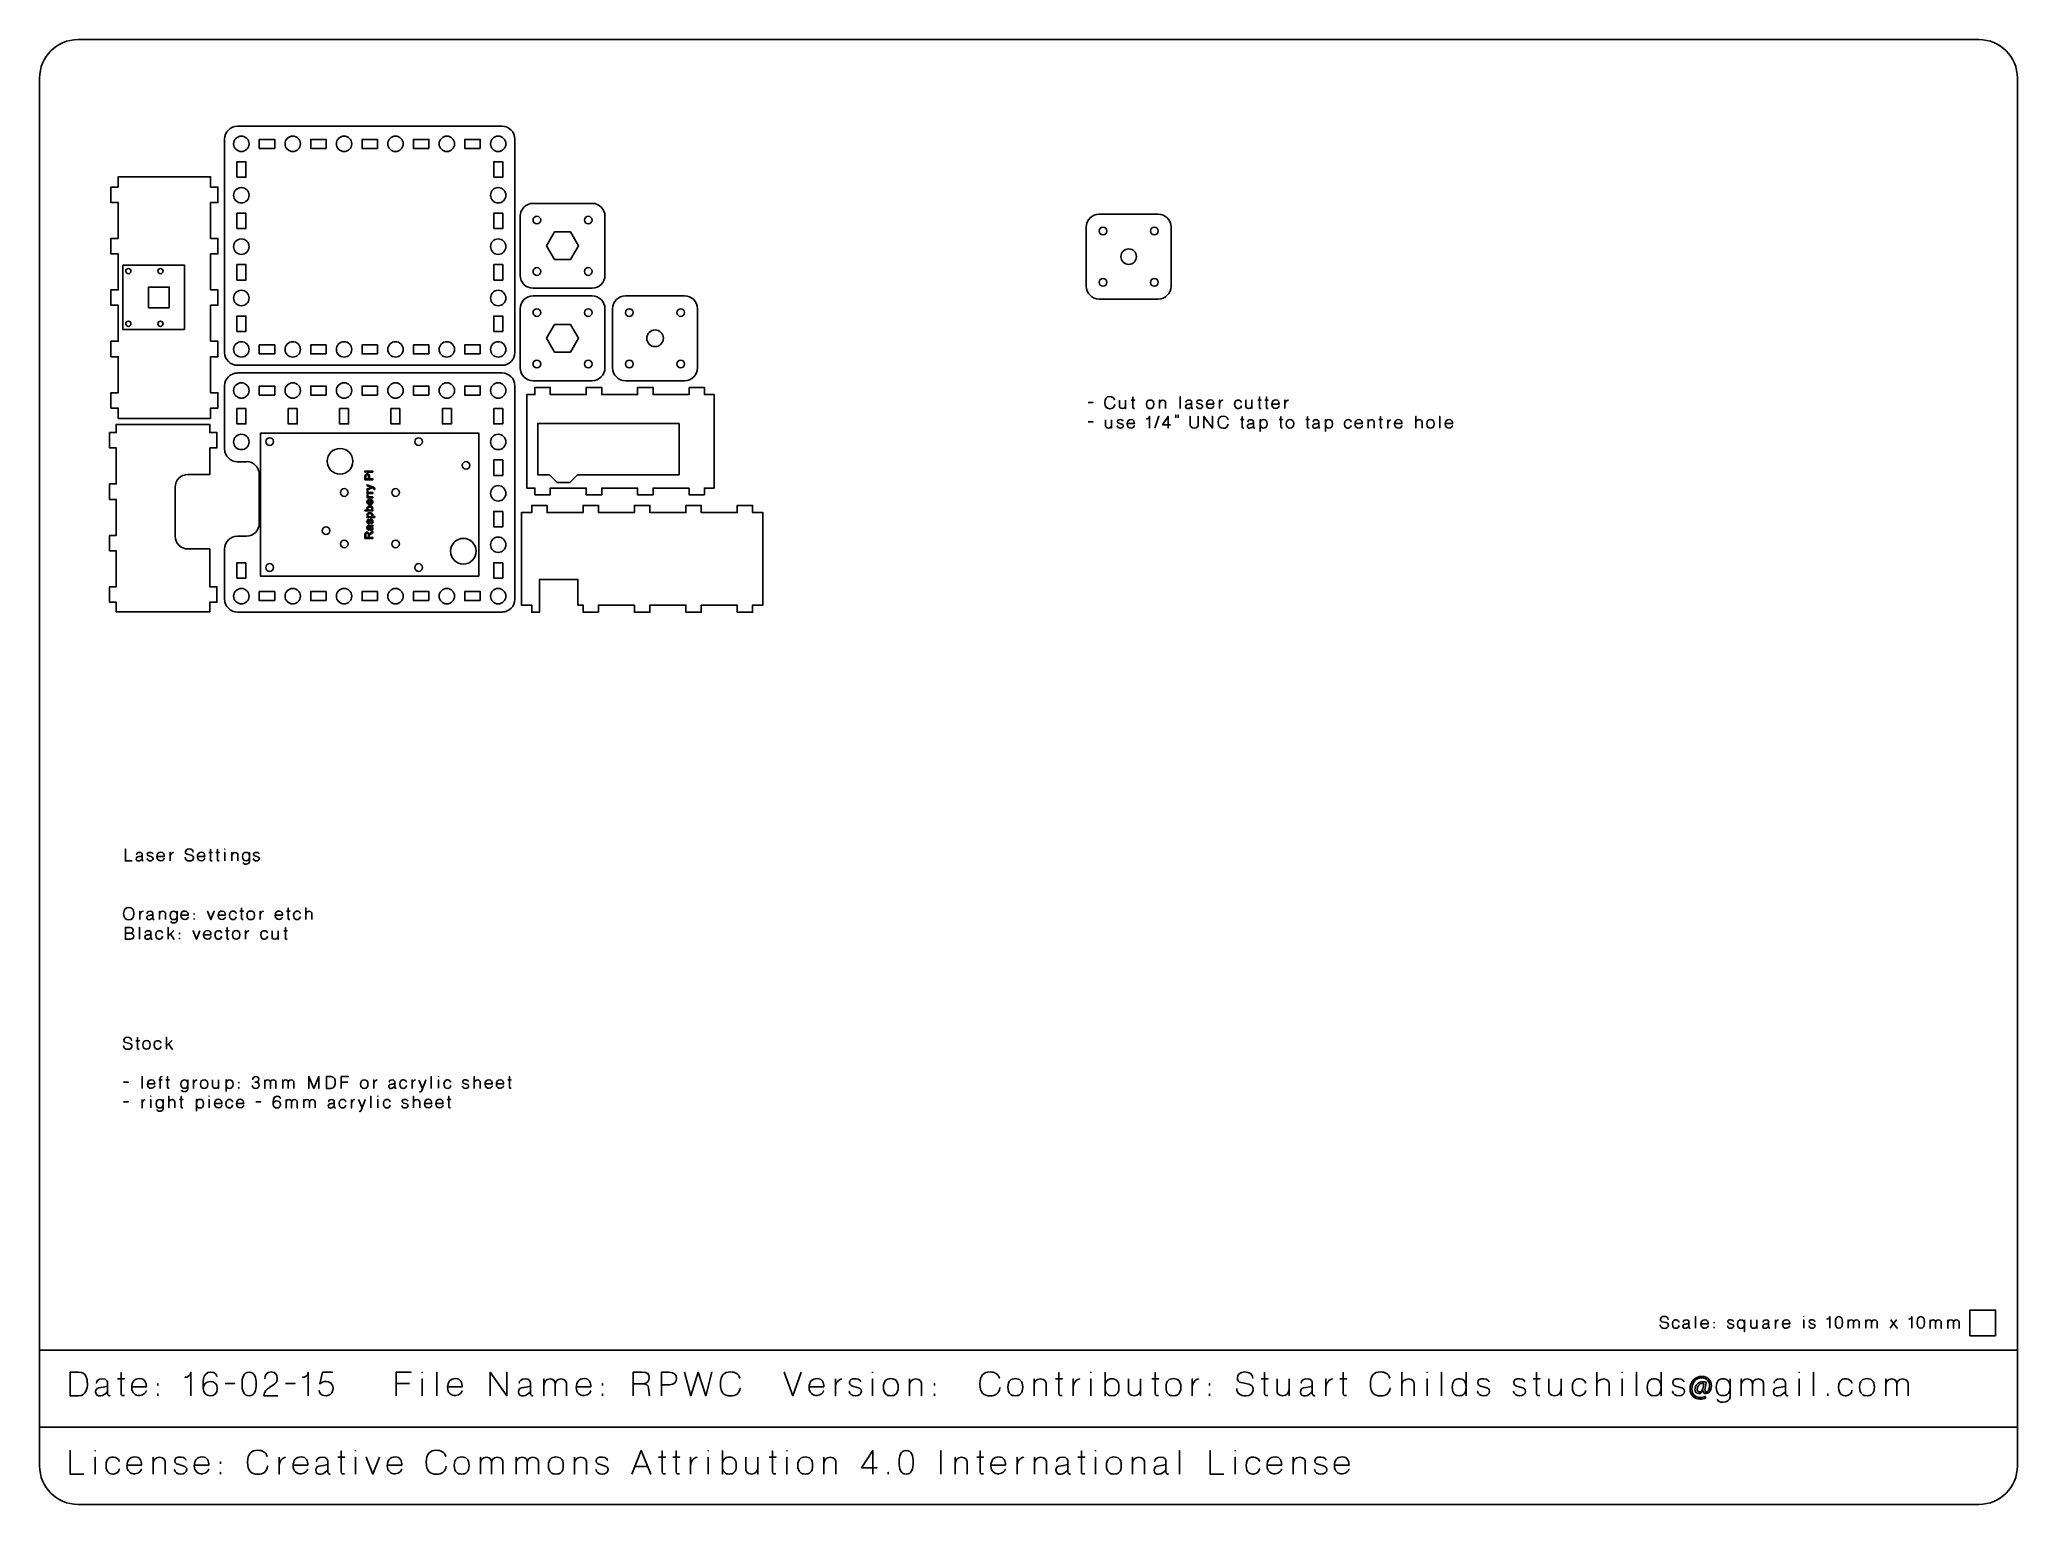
# Model space of a CAD drawing. Extents: x 15 to 785, y -585 to -15.
import ezdxf

# ---------------------------------------------------------------- set-up
doc = ezdxf.new("R2010")
doc.units = 0
doc.header["$MEASUREMENT"] = 0
doc.layers.add('LAYER_1', color=7, linetype='CONTINUOUS')

# ---------------------------------------------------------------- blocks, each defined once
blk = doc.blocks.new('BLOCK_2')
at = {"layer": 'LAYER_1', "color": 250}
blk.add_lwpolyline([(785, -555), (15, -555), (15, -525), (785, -525), (785, -555)], dxfattribs=at)
blk.add_open_spline([(785, -570), (785, -578.28), (778.28, -585), (770, -585), (770, -585), (30, -585), (30, -585), (21.72, -585), (15, -578.28), (15, -570), (15, -570), (15, -30), (15, -30), (15, -21.72), (21.72, -15), (30, -15), (30, -15), (770, -15), (770, -15), (778.28, -15), (785, -21.72), (785, -30), (785, -30), (785, -570), (785, -570)], degree=3, knots=[0, 0, 0, 0, 1, 1, 1, 2, 2, 2, 3, 3, 3, 4, 4, 4, 5, 5, 5, 6, 6, 6, 7, 7, 7, 8, 8, 8, 8], dxfattribs=at)
blk = doc.blocks.new('BLOCK_3')
at = {"layer": 'LAYER_1', "color": 30}
for points, knots in [([(26.86, -542.71), (26.86, -542.71), (26.86, -533.55), (26.86, -533.55), (26.86, -533.55), (30.16, -533.55), (30.16, -533.55), (33.19, -533.55), (33.55, -536.09), (33.63, -537.99), (33.71, -539.9), (33.06, -542.71), (30.16, -542.71), (30.16, -542.71), (26.86, -542.71), (26.86, -542.71)], [0, 0, 0, 0, 1, 1, 1, 2, 2, 2, 3, 3, 3, 4, 4, 4, 5, 5, 5, 5]), ([(26.86, -542.71), (26.86, -542.71), (26.86, -533.55), (26.86, -533.55), (26.86, -533.55), (30.16, -533.55), (30.16, -533.55), (33.19, -533.55), (33.55, -536.09), (33.63, -537.99), (33.71, -539.9), (33.06, -542.71), (30.16, -542.71), (30.16, -542.71), (26.86, -542.71), (26.86, -542.71)], [0, 0, 0, 0, 1, 1, 1, 2, 2, 2, 3, 3, 3, 4, 4, 4, 5, 5, 5, 5]), ([(38.74, -542.78), (37.68, -542.74), (36.84, -542.41), (36.84, -541.25), (36.84, -540.06), (37.56, -539.57), (38.9, -539.44), (40.23, -539.32), (40.83, -539.11), (41.47, -538.93), (40.83, -539.11), (40.23, -539.32), (38.9, -539.44), (37.56, -539.57), (36.84, -540.06), (36.84, -541.25), (36.84, -542.41), (37.68, -542.74), (38.74, -542.78), (39.78, -542.82), (41.09, -541.59), (41.47, -541.04), (41.09, -541.59), (39.78, -542.82), (38.74, -542.78)], [0, 0, 0, 0, 1, 1, 1, 2, 2, 2, 3, 3, 3, 4, 4, 4, 5, 5, 5, 6, 6, 6, 7, 7, 7, 8, 8, 8, 8]), ([(41.47, -541.88), (41.47, -541.88), (41.47, -537.7), (41.47, -537.7), (41.47, -537.17), (41.2, -536.15), (39.49, -536.15), (37.77, -536.15), (37.14, -536.93), (37.14, -537.73), (37.14, -536.93), (37.77, -536.15), (39.49, -536.15), (41.2, -536.15), (41.47, -537.17), (41.47, -537.7), (41.47, -537.7), (41.47, -541.88), (41.47, -541.88), (41.47, -542.64), (42.37, -542.71), (42.37, -542.71), (42.37, -542.71), (41.47, -542.64), (41.47, -541.88)], [0, 0, 0, 0, 1, 1, 1, 2, 2, 2, 3, 3, 3, 4, 4, 4, 5, 5, 5, 6, 6, 6, 7, 7, 7, 8, 8, 8, 8]), ([(45.38, -536.13), (45.38, -536.13), (48.03, -536.13), (48.03, -536.13), (48.03, -536.13), (45.38, -536.13), (45.38, -536.13)], [0, 0, 0, 0, 1, 1, 1, 2, 2, 2, 2]), ([(48.01, -542.64), (47.38, -542.68), (46.71, -542.71), (46.71, -541.85), (46.71, -540.99), (46.71, -533.73), (46.71, -533.73), (46.71, -533.73), (46.71, -540.99), (46.71, -541.85), (46.71, -542.71), (47.38, -542.68), (48.01, -542.64)], [0, 0, 0, 0, 1, 1, 1, 2, 2, 2, 3, 3, 3, 4, 4, 4, 4]), ([(50.9, -539.23), (50.9, -539.23), (56.58, -539.23), (56.58, -539.23), (56.58, -537.82), (56.02, -536.01), (54, -536.01), (51.99, -536.01), (50.89, -537.38), (50.89, -539.48), (50.89, -541.59), (52.31, -542.71), (54, -542.65), (55.7, -542.6), (56.44, -541.28), (56.53, -540.81), (56.44, -541.28), (55.7, -542.6), (54, -542.65), (52.31, -542.71), (50.89, -541.59), (50.89, -539.48), (50.89, -537.38), (51.99, -536.01), (54, -536.01), (56.02, -536.01), (56.58, -537.82), (56.58, -539.23), (56.58, -539.23), (50.9, -539.23), (50.9, -539.23)], [0, 0, 0, 0, 1, 1, 1, 2, 2, 2, 3, 3, 3, 4, 4, 4, 5, 5, 5, 6, 6, 6, 7, 7, 7, 8, 8, 8, 9, 9, 9, 10, 10, 10, 10]), ([(61.09, -538.69), (61.09, -538.69), (61.09, -537.99), (61.09, -537.99), (61.09, -537.99), (61.09, -538.69), (61.09, -538.69)], [0, 0, 0, 0, 1, 1, 1, 2, 2, 2, 2]), ([(73.83, -542.71), (73.83, -542.71), (73.83, -533.55), (73.83, -533.55), (73.83, -535.11), (72.31, -535.48), (71.67, -535.53), (72.31, -535.48), (73.83, -535.11), (73.83, -533.55), (73.83, -533.55), (73.83, -542.71), (73.83, -542.71)], [0, 0, 0, 0, 1, 1, 1, 2, 2, 2, 3, 3, 3, 4, 4, 4, 4]), ([(78.69, -539.95), (78.69, -538.3), (79.85, -537.19), (81.38, -537.19), (82.92, -537.19), (84.18, -537.91), (84.18, -539.95), (84.18, -541.99), (82.92, -542.71), (81.38, -542.71), (79.85, -542.71), (78.74, -541.6), (78.69, -539.95), (78.64, -538.3), (78.09, -533.52), (81.65, -533.52), (83.58, -533.52), (83.96, -534.58), (84.04, -535.21), (83.96, -534.58), (83.58, -533.52), (81.65, -533.52), (78.09, -533.52), (78.64, -538.3), (78.69, -539.95), (78.74, -541.6), (79.85, -542.71), (81.38, -542.71), (82.92, -542.71), (84.18, -541.99), (84.18, -539.95), (84.18, -537.91), (82.92, -537.19), (81.38, -537.19), (79.85, -537.19), (78.69, -538.3), (78.69, -539.95)], [0, 0, 0, 0, 1, 1, 1, 2, 2, 2, 3, 3, 3, 4, 4, 4, 5, 5, 5, 6, 6, 6, 7, 7, 7, 8, 8, 8, 9, 9, 9, 10, 10, 10, 11, 11, 11, 12, 12, 12, 12]), ([(87.21, -537.92), (87.21, -537.92), (90.91, -537.92), (90.91, -537.92), (90.91, -537.92), (87.21, -537.92), (87.21, -537.92)], [0, 0, 0, 0, 1, 1, 1, 2, 2, 2, 2]), ([(93.82, -538.13), (93.82, -535.62), (94.35, -533.56), (96.58, -533.56), (98.82, -533.56), (99.35, -535.62), (99.35, -538.13), (99.35, -540.66), (98.82, -542.71), (96.58, -542.71), (94.35, -542.71), (93.82, -540.66), (93.82, -538.13)], [0, 0, 0, 0, 1, 1, 1, 2, 2, 2, 3, 3, 3, 4, 4, 4, 4]), ([(93.82, -538.13), (93.82, -535.62), (94.35, -533.56), (96.58, -533.56), (98.82, -533.56), (99.35, -535.62), (99.35, -538.13), (99.35, -540.66), (98.82, -542.71), (96.58, -542.71), (94.35, -542.71), (93.82, -540.66), (93.82, -538.13)], [0, 0, 0, 0, 1, 1, 1, 2, 2, 2, 3, 3, 3, 4, 4, 4, 4]), ([(107.81, -542.71), (107.81, -542.71), (102.36, -542.71), (102.36, -542.71), (102.41, -540.85), (103.4, -540.25), (104.48, -539.54), (104.48, -539.54), (106.65, -538.1), (106.65, -538.1), (107.56, -537.47), (107.54, -536.58), (107.54, -535.73), (107.54, -534.87), (107.01, -533.47), (105.21, -533.47), (103.39, -533.47), (102.72, -534.82), (102.72, -536.09), (102.72, -534.82), (103.39, -533.47), (105.21, -533.47), (107.01, -533.47), (107.54, -534.87), (107.54, -535.73), (107.54, -536.58), (107.56, -537.47), (106.65, -538.1), (106.65, -538.1), (104.48, -539.54), (104.48, -539.54), (103.4, -540.25), (102.41, -540.85), (102.36, -542.71), (102.36, -542.71), (107.81, -542.71), (107.81, -542.71)], [0, 0, 0, 0, 1, 1, 1, 2, 2, 2, 3, 3, 3, 4, 4, 4, 5, 5, 5, 6, 6, 6, 7, 7, 7, 8, 8, 8, 9, 9, 9, 10, 10, 10, 11, 11, 11, 12, 12, 12, 12]), ([(110.81, -537.92), (110.81, -537.92), (114.5, -537.92), (114.5, -537.92), (114.5, -537.92), (110.81, -537.92), (110.81, -537.92)], [0, 0, 0, 0, 1, 1, 1, 2, 2, 2, 2]), ([(119.57, -542.71), (119.57, -542.71), (119.57, -533.55), (119.57, -533.55), (119.57, -535.11), (118.06, -535.48), (117.41, -535.53), (118.06, -535.48), (119.57, -535.11), (119.57, -533.55), (119.57, -533.55), (119.57, -542.71), (119.57, -542.71)], [0, 0, 0, 0, 1, 1, 1, 2, 2, 2, 3, 3, 3, 4, 4, 4, 4]), ([(125.17, -533.55), (125.17, -533.55), (124.16, -538.1), (124.16, -538.1), (124.88, -537.49), (125.34, -537.12), (126.59, -537.12), (127.85, -537.12), (129.27, -537.97), (129.27, -539.75), (129.27, -540.52), (128.85, -542.74), (126.57, -542.74), (124.3, -542.74), (123.99, -541.44), (123.84, -540.69), (123.99, -541.44), (124.3, -542.74), (126.57, -542.74), (128.85, -542.74), (129.27, -540.52), (129.27, -539.75), (129.27, -537.97), (127.85, -537.12), (126.59, -537.12), (125.34, -537.12), (124.88, -537.49), (124.16, -538.1), (124.16, -538.1), (125.17, -533.55), (125.17, -533.55), (125.17, -533.55), (128.98, -533.55), (128.98, -533.55), (128.98, -533.55), (125.17, -533.55), (125.17, -533.55)], [0, 0, 0, 0, 1, 1, 1, 2, 2, 2, 3, 3, 3, 4, 4, 4, 5, 5, 5, 6, 6, 6, 7, 7, 7, 8, 8, 8, 9, 9, 9, 10, 10, 10, 11, 11, 11, 12, 12, 12, 12]), ([(153.86, -542.71), (153.86, -542.71), (153.86, -533.55), (153.86, -533.55), (153.86, -533.55), (159.54, -533.55), (159.54, -533.55), (159.54, -533.55), (153.86, -533.55), (153.86, -533.55), (153.86, -533.55), (153.86, -542.71), (153.86, -542.71)], [0, 0, 0, 0, 1, 1, 1, 2, 2, 2, 3, 3, 3, 4, 4, 4, 4]), ([(159.02, -537.99), (159.02, -537.99), (153.86, -537.99), (153.86, -537.99), (153.86, -537.99), (159.02, -537.99), (159.02, -537.99)], [0, 0, 0, 0, 1, 1, 1, 2, 2, 2, 2]), ([(164.01, -533.77), (164.01, -533.77), (164.01, -533.54), (164.01, -533.54), (164.01, -533.54), (164.01, -533.77), (164.01, -533.77)], [0, 0, 0, 0, 1, 1, 1, 2, 2, 2, 2]), ([(164.01, -542.69), (164.01, -542.69), (164.01, -536.18), (164.01, -536.18), (164.01, -536.18), (164.01, -542.72), (164.01, -542.69)], [0, 0, 0, 0, 1, 1, 1, 2, 2, 2, 2]), ([(169.61, -542.71), (169.61, -542.71), (169.61, -533.55), (169.61, -533.55), (169.61, -533.55), (169.61, -542.71), (169.61, -542.71)], [0, 0, 0, 0, 1, 1, 1, 2, 2, 2, 2]), ([(173.85, -539.23), (173.85, -539.23), (179.53, -539.23), (179.53, -539.23), (179.53, -537.82), (178.97, -536.01), (176.95, -536.01), (174.94, -536.01), (173.84, -537.38), (173.84, -539.48), (173.84, -541.59), (175.26, -542.71), (176.95, -542.65), (178.65, -542.6), (179.39, -541.28), (179.48, -540.81), (179.39, -541.28), (178.65, -542.6), (176.95, -542.65), (175.26, -542.71), (173.84, -541.59), (173.84, -539.48), (173.84, -537.38), (174.94, -536.01), (176.95, -536.01), (178.97, -536.01), (179.53, -537.82), (179.53, -539.23), (179.53, -539.23), (173.85, -539.23), (173.85, -539.23)], [0, 0, 0, 0, 1, 1, 1, 2, 2, 2, 3, 3, 3, 4, 4, 4, 5, 5, 5, 6, 6, 6, 7, 7, 7, 8, 8, 8, 9, 9, 9, 10, 10, 10, 10]), ([(190.39, -542.71), (190.39, -542.71), (190.39, -533.55), (190.39, -533.55), (190.39, -533.55), (196.91, -542.71), (196.91, -542.71), (196.91, -542.71), (196.91, -533.55), (196.91, -533.55), (196.91, -533.55), (196.91, -542.71), (196.91, -542.71), (196.91, -542.71), (190.39, -533.55), (190.39, -533.55), (190.39, -533.55), (190.39, -542.71), (190.39, -542.71)], [0, 0, 0, 0, 1, 1, 1, 2, 2, 2, 3, 3, 3, 4, 4, 4, 5, 5, 5, 6, 6, 6, 6]), ([(203.37, -542.78), (202.31, -542.74), (201.47, -542.41), (201.47, -541.25), (201.47, -540.06), (202.18, -539.57), (203.53, -539.44), (204.86, -539.32), (205.46, -539.11), (206.1, -538.93), (205.46, -539.11), (204.86, -539.32), (203.53, -539.44), (202.18, -539.57), (201.47, -540.06), (201.47, -541.25), (201.47, -542.41), (202.31, -542.74), (203.37, -542.78), (204.41, -542.82), (205.71, -541.59), (206.1, -541.04), (205.71, -541.59), (204.41, -542.82), (203.37, -542.78)], [0, 0, 0, 0, 1, 1, 1, 2, 2, 2, 3, 3, 3, 4, 4, 4, 5, 5, 5, 6, 6, 6, 7, 7, 7, 8, 8, 8, 8]), ([(206.1, -541.88), (206.1, -541.88), (206.1, -537.7), (206.1, -537.7), (206.1, -537.17), (205.83, -536.15), (204.11, -536.15), (202.4, -536.15), (201.77, -536.93), (201.77, -537.73), (201.77, -536.93), (202.4, -536.15), (204.11, -536.15), (205.83, -536.15), (206.1, -537.17), (206.1, -537.7), (206.1, -537.7), (206.1, -541.88), (206.1, -541.88), (206.1, -542.64), (207, -542.71), (207, -542.71), (207, -542.71), (206.1, -542.64), (206.1, -541.88)], [0, 0, 0, 0, 1, 1, 1, 2, 2, 2, 3, 3, 3, 4, 4, 4, 5, 5, 5, 6, 6, 6, 7, 7, 7, 8, 8, 8, 8]), ([(215.71, -542.71), (215.71, -542.71), (215.71, -538.46), (215.71, -537.88), (215.71, -537.3), (215.33, -536.2), (213.72, -536.19), (212.1, -536.18), (211.38, -537.44), (211.38, -538.6), (211.38, -537.44), (212.1, -536.18), (213.72, -536.19), (215.33, -536.2), (215.71, -537.3), (215.71, -537.88), (215.71, -538.46), (215.71, -542.71), (215.71, -542.71)], [0, 0, 0, 0, 1, 1, 1, 2, 2, 2, 3, 3, 3, 4, 4, 4, 5, 5, 5, 6, 6, 6, 6]), ([(211.38, -542.71), (211.38, -542.71), (211.38, -536.19), (211.38, -536.19), (211.38, -536.19), (211.38, -542.71), (211.38, -542.71)], [0, 0, 0, 0, 1, 1, 1, 2, 2, 2, 2]), ([(220.08, -542.71), (220.08, -542.71), (220.08, -538.46), (220.08, -537.88), (220.08, -537.3), (219.52, -536.2), (217.91, -536.19), (216.29, -536.18), (215.71, -537.44), (215.71, -538.6), (215.71, -537.44), (216.29, -536.18), (217.91, -536.19), (219.52, -536.2), (220.08, -537.3), (220.08, -537.88), (220.08, -538.46), (220.08, -542.71), (220.08, -542.71)], [0, 0, 0, 0, 1, 1, 1, 2, 2, 2, 3, 3, 3, 4, 4, 4, 5, 5, 5, 6, 6, 6, 6]), ([(223.97, -539.23), (223.97, -539.23), (229.64, -539.23), (229.64, -539.23), (229.64, -537.82), (229.08, -536.01), (227.06, -536.01), (225.06, -536.01), (223.95, -537.38), (223.95, -539.48), (223.95, -541.59), (225.37, -542.71), (227.06, -542.65), (228.77, -542.6), (229.5, -541.28), (229.59, -540.81), (229.5, -541.28), (228.77, -542.6), (227.06, -542.65), (225.37, -542.71), (223.95, -541.59), (223.95, -539.48), (223.95, -537.38), (225.06, -536.01), (227.06, -536.01), (229.08, -536.01), (229.64, -537.82), (229.64, -539.23), (229.64, -539.23), (223.97, -539.23), (223.97, -539.23)], [0, 0, 0, 0, 1, 1, 1, 2, 2, 2, 3, 3, 3, 4, 4, 4, 5, 5, 5, 6, 6, 6, 7, 7, 7, 8, 8, 8, 9, 9, 9, 10, 10, 10, 10]), ([(234.15, -538.69), (234.15, -538.69), (234.15, -537.99), (234.15, -537.99), (234.15, -537.99), (234.15, -538.69), (234.15, -538.69)], [0, 0, 0, 0, 1, 1, 1, 2, 2, 2, 2]), ([(246.1, -542.71), (246.1, -542.71), (246.1, -533.55), (246.1, -533.55), (246.1, -533.55), (249.44, -533.55), (249.44, -533.55), (251.78, -533.55), (252.27, -534.35), (252.34, -535.58), (252.39, -536.81), (251.76, -538.03), (249.69, -538.03), (249.69, -538.03), (246.1, -538.03), (246.1, -538.03), (246.1, -538.03), (249.69, -538.03), (249.69, -538.03), (251.73, -538.03), (252.39, -536.81), (252.34, -535.58), (252.27, -534.35), (251.73, -533.55), (249.44, -533.55), (249.44, -533.55), (246.1, -533.55), (246.1, -533.55), (246.1, -533.55), (246.1, -542.71), (246.1, -542.71)], [0, 0, 0, 0, 1, 1, 1, 2, 2, 2, 3, 3, 3, 4, 4, 4, 5, 5, 5, 6, 6, 6, 7, 7, 7, 8, 8, 8, 9, 9, 9, 10, 10, 10, 10]), ([(252.62, -542.71), (252.36, -542.53), (252.3, -542.17), (252.3, -542.02), (252.3, -542.02), (252.07, -539.71), (252.07, -539.71), (251.99, -538.72), (251.28, -538.03), (249.87, -538.03), (251.28, -538.03), (251.99, -538.72), (252.07, -539.71), (252.07, -539.71), (252.3, -542.02), (252.3, -542.02), (252.3, -542.17), (252.36, -542.53), (252.62, -542.71)], [0, 0, 0, 0, 1, 1, 1, 2, 2, 2, 3, 3, 3, 4, 4, 4, 5, 5, 5, 6, 6, 6, 6]), ([(257.11, -542.71), (257.11, -542.71), (257.11, -533.55), (257.11, -533.55), (257.11, -533.55), (260.03, -533.55), (260.03, -533.55), (262.38, -533.55), (262.91, -534.67), (262.98, -535.9), (263.03, -537.13), (262.37, -538.41), (260.27, -538.41), (260.27, -538.41), (257.11, -538.41), (257.11, -538.41), (257.11, -538.41), (260.27, -538.41), (260.27, -538.41), (262.33, -538.41), (263.03, -537.13), (262.98, -535.9), (262.91, -534.67), (262.36, -533.55), (260.03, -533.55), (260.03, -533.55), (257.11, -533.55), (257.11, -533.55), (257.11, -533.55), (257.11, -542.71), (257.11, -542.71)], [0, 0, 0, 0, 1, 1, 1, 2, 2, 2, 3, 3, 3, 4, 4, 4, 5, 5, 5, 6, 6, 6, 7, 7, 7, 8, 8, 8, 9, 9, 9, 10, 10, 10, 10]), ([(266.13, -533.55), (266.13, -533.55), (268.54, -542.71), (268.54, -542.71), (268.54, -542.71), (271.45, -533.55), (271.45, -533.55), (271.45, -533.55), (274.36, -542.71), (274.36, -542.71), (274.36, -542.71), (276.77, -533.55), (276.77, -533.55), (276.77, -533.55), (274.36, -542.71), (274.36, -542.71), (274.36, -542.71), (271.45, -533.55), (271.45, -533.55), (271.45, -533.55), (268.54, -542.71), (268.54, -542.71), (268.54, -542.71), (266.13, -533.55), (266.13, -533.55)], [0, 0, 0, 0, 1, 1, 1, 2, 2, 2, 3, 3, 3, 4, 4, 4, 5, 5, 5, 6, 6, 6, 7, 7, 7, 8, 8, 8, 8]), ([(287.81, -539.63), (287.4, -541.82), (286.08, -542.81), (284, -542.81), (281.47, -542.81), (280.03, -541.37), (280.03, -538.12), (280.03, -534.88), (281.47, -533.44), (284, -533.44), (285.8, -533.44), (287.04, -534.18), (287.6, -535.81), (287.04, -534.18), (285.8, -533.44), (284, -533.44), (281.47, -533.44), (280.03, -534.88), (280.03, -538.12), (280.03, -541.37), (281.47, -542.81), (284, -542.81), (286.08, -542.81), (287.4, -541.82), (287.81, -539.63)], [0, 0, 0, 0, 1, 1, 1, 2, 2, 2, 3, 3, 3, 4, 4, 4, 5, 5, 5, 6, 6, 6, 7, 7, 7, 8, 8, 8, 8]), ([(311.54, -533.55), (311.54, -533.55), (308.22, -542.71), (308.22, -542.71), (308.22, -542.71), (304.89, -533.55), (304.89, -533.55), (304.89, -533.55), (308.22, -542.71), (308.22, -542.71), (308.22, -542.71), (311.54, -533.55), (311.54, -533.55)], [0, 0, 0, 0, 1, 1, 1, 2, 2, 2, 3, 3, 3, 4, 4, 4, 4]), ([(314.62, -539.23), (314.62, -539.23), (320.29, -539.23), (320.29, -539.23), (320.29, -537.82), (319.74, -536.01), (317.72, -536.01), (315.71, -536.01), (314.61, -537.38), (314.61, -539.48), (314.61, -541.59), (316.03, -542.71), (317.72, -542.65), (319.42, -542.6), (320.15, -541.28), (320.24, -540.81), (320.15, -541.28), (319.42, -542.6), (317.72, -542.65), (316.03, -542.71), (314.61, -541.59), (314.61, -539.48), (314.61, -537.38), (315.71, -536.01), (317.72, -536.01), (319.74, -536.01), (320.29, -537.82), (320.29, -539.23), (320.29, -539.23), (314.62, -539.23), (314.62, -539.23)], [0, 0, 0, 0, 1, 1, 1, 2, 2, 2, 3, 3, 3, 4, 4, 4, 5, 5, 5, 6, 6, 6, 7, 7, 7, 8, 8, 8, 9, 9, 9, 10, 10, 10, 10]), ([(327.33, -536.19), (326.15, -536.18), (324.8, -537.92), (324.84, -539.38), (324.8, -537.92), (326.15, -536.18), (327.33, -536.19)], [0, 0, 0, 0, 1, 1, 1, 2, 2, 2, 2]), ([(324.84, -536.19), (324.84, -536.19), (324.84, -542.71), (324.84, -542.71), (324.84, -542.71), (324.84, -536.19), (324.84, -536.19)], [0, 0, 0, 0, 1, 1, 1, 2, 2, 2, 2]), ([(334.67, -537.36), (334.7, -537.04), (334.28, -536.15), (332.68, -536.09), (331.08, -536.05), (330.34, -536.56), (330.34, -537.54), (330.34, -538.53), (331.17, -538.83), (331.47, -538.92), (331.47, -538.92), (333.87, -539.63), (333.87, -539.63), (334.19, -539.71), (334.95, -540.05), (334.95, -540.99), (334.95, -541.93), (333.95, -542.71), (332.68, -542.71), (331.41, -542.71), (330.25, -542.03), (330.25, -541.04), (330.25, -542.03), (331.41, -542.71), (332.68, -542.71), (333.95, -542.71), (334.95, -541.93), (334.95, -540.99), (334.95, -540.05), (334.19, -539.71), (333.87, -539.63), (333.87, -539.63), (331.47, -538.92), (331.47, -538.92), (331.17, -538.83), (330.34, -538.53), (330.34, -537.54), (330.34, -536.56), (331.08, -536.05), (332.68, -536.09), (334.28, -536.15), (334.7, -537.04), (334.67, -537.36)], [0, 0, 0, 0, 1, 1, 1, 2, 2, 2, 3, 3, 3, 4, 4, 4, 5, 5, 5, 6, 6, 6, 7, 7, 7, 8, 8, 8, 9, 9, 9, 10, 10, 10, 11, 11, 11, 12, 12, 12, 13, 13, 13, 14, 14, 14, 14]), ([(339.29, -533.77), (339.29, -533.77), (339.29, -533.54), (339.29, -533.54), (339.29, -533.54), (339.29, -533.77), (339.29, -533.77)], [0, 0, 0, 0, 1, 1, 1, 2, 2, 2, 2]), ([(339.29, -542.69), (339.29, -542.69), (339.29, -536.18), (339.29, -536.18), (339.29, -536.18), (339.29, -542.72), (339.29, -542.69)], [0, 0, 0, 0, 1, 1, 1, 2, 2, 2, 2]), ([(343.52, -539.38), (343.52, -536.81), (344.83, -536.06), (346.41, -536.06), (347.99, -536.06), (349.29, -536.81), (349.29, -539.38), (349.29, -541.96), (347.99, -542.71), (346.41, -542.71), (344.83, -542.71), (343.52, -541.96), (343.52, -539.38)], [0, 0, 0, 0, 1, 1, 1, 2, 2, 2, 3, 3, 3, 4, 4, 4, 4]), ([(343.52, -539.38), (343.52, -536.81), (344.83, -536.06), (346.41, -536.06), (347.99, -536.06), (349.29, -536.81), (349.29, -539.38), (349.29, -541.96), (347.99, -542.71), (346.41, -542.71), (344.83, -542.71), (343.52, -541.96), (343.52, -539.38)], [0, 0, 0, 0, 1, 1, 1, 2, 2, 2, 3, 3, 3, 4, 4, 4, 4]), ([(358.36, -537.88), (358.36, -537.3), (357.77, -536.2), (356.16, -536.19), (354.53, -536.18), (353.68, -537.44), (353.68, -538.6), (353.68, -537.44), (354.53, -536.18), (356.16, -536.19), (357.77, -536.2), (358.36, -537.3), (358.36, -537.88), (358.36, -538.46), (358.36, -542.71), (358.36, -542.71), (358.36, -542.71), (358.36, -538.46), (358.36, -537.88)], [0, 0, 0, 0, 1, 1, 1, 2, 2, 2, 3, 3, 3, 4, 4, 4, 5, 5, 5, 6, 6, 6, 6]), ([(353.68, -536.19), (353.68, -536.19), (353.68, -542.71), (353.68, -542.71), (353.68, -542.71), (353.68, -536.19), (353.68, -536.19)], [0, 0, 0, 0, 1, 1, 1, 2, 2, 2, 2]), ([(363.4, -538.69), (363.4, -538.69), (363.4, -537.99), (363.4, -537.99), (363.4, -537.99), (363.4, -538.69), (363.4, -538.69)], [0, 0, 0, 0, 1, 1, 1, 2, 2, 2, 2]), ([(385.05, -542.81), (382.53, -542.81), (381.09, -541.37), (381.09, -538.12), (381.09, -534.88), (382.53, -533.44), (385.05, -533.44), (386.86, -533.44), (388.1, -534.18), (388.66, -535.81), (388.1, -534.18), (386.86, -533.44), (385.05, -533.44), (382.53, -533.44), (381.09, -534.88), (381.09, -538.12), (381.09, -541.37), (382.53, -542.81), (385.05, -542.81), (387.14, -542.81), (388.46, -541.82), (388.86, -539.63), (388.46, -541.82), (387.14, -542.81), (385.05, -542.81)], [0, 0, 0, 0, 1, 1, 1, 2, 2, 2, 3, 3, 3, 4, 4, 4, 5, 5, 5, 6, 6, 6, 7, 7, 7, 8, 8, 8, 8]), ([(391.99, -539.38), (391.99, -536.81), (393.29, -536.06), (394.87, -536.06), (396.46, -536.06), (397.75, -536.81), (397.75, -539.38), (397.75, -541.96), (396.46, -542.71), (394.87, -542.71), (393.29, -542.71), (391.99, -541.96), (391.99, -539.38)], [0, 0, 0, 0, 1, 1, 1, 2, 2, 2, 3, 3, 3, 4, 4, 4, 4]), ([(391.99, -539.38), (391.99, -536.81), (393.29, -536.06), (394.87, -536.06), (396.46, -536.06), (397.75, -536.81), (397.75, -539.38), (397.75, -541.96), (396.46, -542.71), (394.87, -542.71), (393.29, -542.71), (391.99, -541.96), (391.99, -539.38)], [0, 0, 0, 0, 1, 1, 1, 2, 2, 2, 3, 3, 3, 4, 4, 4, 4]), ([(406.82, -542.71), (406.82, -542.71), (406.82, -538.46), (406.82, -537.88), (406.82, -537.3), (406.24, -536.2), (404.62, -536.19), (403, -536.18), (402.15, -537.44), (402.15, -538.6), (402.15, -537.44), (403, -536.18), (404.62, -536.19), (406.24, -536.2), (406.82, -537.3), (406.82, -537.88), (406.82, -538.46), (406.82, -542.71), (406.82, -542.71)], [0, 0, 0, 0, 1, 1, 1, 2, 2, 2, 3, 3, 3, 4, 4, 4, 5, 5, 5, 6, 6, 6, 6]), ([(402.15, -542.71), (402.15, -542.71), (402.15, -536.19), (402.15, -536.19), (402.15, -536.19), (402.15, -542.71), (402.15, -542.71)], [0, 0, 0, 0, 1, 1, 1, 2, 2, 2, 2]), ([(410.49, -536.13), (410.49, -536.13), (413.14, -536.13), (413.14, -536.13), (413.14, -536.13), (410.49, -536.13), (410.49, -536.13)], [0, 0, 0, 0, 1, 1, 1, 2, 2, 2, 2]), ([(413.12, -542.64), (412.5, -542.68), (411.82, -542.71), (411.82, -541.85), (411.82, -540.99), (411.82, -533.73), (411.82, -533.73), (411.82, -533.73), (411.82, -540.99), (411.82, -541.85), (411.82, -542.71), (412.5, -542.68), (413.12, -542.64)], [0, 0, 0, 0, 1, 1, 1, 2, 2, 2, 3, 3, 3, 4, 4, 4, 4]), ([(417.41, -539.38), (417.37, -537.92), (418.72, -536.18), (419.9, -536.19), (418.72, -536.18), (417.37, -537.92), (417.41, -539.38)], [0, 0, 0, 0, 1, 1, 1, 2, 2, 2, 2]), ([(417.41, -542.71), (417.41, -542.71), (417.41, -536.19), (417.41, -536.19), (417.41, -536.19), (417.41, -542.71), (417.41, -542.71)], [0, 0, 0, 0, 1, 1, 1, 2, 2, 2, 2]), ([(424.21, -533.77), (424.21, -533.77), (424.21, -533.54), (424.21, -533.54), (424.21, -533.54), (424.21, -533.77), (424.21, -533.77)], [0, 0, 0, 0, 1, 1, 1, 2, 2, 2, 2]), ([(424.21, -542.69), (424.21, -542.69), (424.21, -536.18), (424.21, -536.18), (424.21, -536.18), (424.21, -542.72), (424.21, -542.69)], [0, 0, 0, 0, 1, 1, 1, 2, 2, 2, 2]), ([(429.81, -533.51), (429.81, -533.51), (429.81, -542.71), (429.81, -542.71), (429.81, -542.71), (429.81, -533.51), (429.81, -533.51)], [0, 0, 0, 0, 1, 1, 1, 2, 2, 2, 2]), ([(432.5, -536.15), (433.98, -536.15), (435.19, -536.88), (435.19, -539.43), (435.19, -541.97), (433.98, -542.71), (432.5, -542.71), (431.01, -542.71), (429.81, -541.97), (429.81, -539.43), (429.81, -536.88), (431.01, -536.15), (432.5, -536.15)], [0, 0, 0, 0, 1, 1, 1, 2, 2, 2, 3, 3, 3, 4, 4, 4, 4]), ([(432.5, -536.15), (433.98, -536.15), (435.19, -536.88), (435.19, -539.43), (435.19, -541.97), (433.98, -542.71), (432.5, -542.71), (431.01, -542.71), (429.81, -541.97), (429.81, -539.43), (429.81, -536.88), (431.01, -536.15), (432.5, -536.15)], [0, 0, 0, 0, 1, 1, 1, 2, 2, 2, 3, 3, 3, 4, 4, 4, 4]), ([(438.91, -536.17), (438.91, -536.17), (438.91, -540.42), (438.91, -541), (438.91, -541.59), (439.5, -542.68), (441.11, -542.69), (442.73, -542.71), (443.6, -541.45), (443.6, -540.28), (443.6, -541.45), (442.73, -542.71), (441.11, -542.69), (439.5, -542.68), (438.91, -541.59), (438.91, -541), (438.91, -540.42), (438.91, -536.17), (438.91, -536.17)], [0, 0, 0, 0, 1, 1, 1, 2, 2, 2, 3, 3, 3, 4, 4, 4, 5, 5, 5, 6, 6, 6, 6]), ([(443.6, -536.17), (443.6, -536.17), (443.6, -542.69), (443.6, -542.69), (443.6, -542.69), (443.6, -536.17), (443.6, -536.17)], [0, 0, 0, 0, 1, 1, 1, 2, 2, 2, 2]), ([(448.03, -536.13), (448.03, -536.13), (450.68, -536.13), (450.68, -536.13), (450.68, -536.13), (448.03, -536.13), (448.03, -536.13)], [0, 0, 0, 0, 1, 1, 1, 2, 2, 2, 2]), ([(450.66, -542.64), (450.04, -542.68), (449.36, -542.71), (449.36, -541.85), (449.36, -540.99), (449.36, -533.73), (449.36, -533.73), (449.36, -533.73), (449.36, -540.99), (449.36, -541.85), (449.36, -542.71), (450.04, -542.68), (450.66, -542.64)], [0, 0, 0, 0, 1, 1, 1, 2, 2, 2, 3, 3, 3, 4, 4, 4, 4]), ([(453.54, -539.38), (453.54, -536.81), (454.85, -536.06), (456.43, -536.06), (458.01, -536.06), (459.31, -536.81), (459.31, -539.38), (459.31, -541.96), (458.01, -542.71), (456.43, -542.71), (454.85, -542.71), (453.54, -541.96), (453.54, -539.38)], [0, 0, 0, 0, 1, 1, 1, 2, 2, 2, 3, 3, 3, 4, 4, 4, 4]), ([(453.54, -539.38), (453.54, -536.81), (454.85, -536.06), (456.43, -536.06), (458.01, -536.06), (459.31, -536.81), (459.31, -539.38), (459.31, -541.96), (458.01, -542.71), (456.43, -542.71), (454.85, -542.71), (453.54, -541.96), (453.54, -539.38)], [0, 0, 0, 0, 1, 1, 1, 2, 2, 2, 3, 3, 3, 4, 4, 4, 4]), ([(463.74, -539.38), (463.7, -537.92), (465.05, -536.18), (466.23, -536.19), (465.05, -536.18), (463.7, -537.92), (463.74, -539.38)], [0, 0, 0, 0, 1, 1, 1, 2, 2, 2, 2]), ([(463.74, -542.71), (463.74, -542.71), (463.74, -536.19), (463.74, -536.19), (463.74, -536.19), (463.74, -542.71), (463.74, -542.71)], [0, 0, 0, 0, 1, 1, 1, 2, 2, 2, 2]), ([(470.52, -538.69), (470.52, -538.69), (470.52, -537.99), (470.52, -537.99), (470.52, -537.99), (470.52, -538.69), (470.52, -538.69)], [0, 0, 0, 0, 1, 1, 1, 2, 2, 2, 2]), ([(481.1, -539.94), (481.1, -541.97), (482.65, -542.78), (484.47, -542.78), (486.31, -542.78), (487.46, -541.63), (487.5, -540.5), (487.54, -539.38), (486.97, -538.49), (485.84, -538.25), (485.84, -538.25), (482.73, -537.58), (482.73, -537.58), (481.85, -537.38), (481.33, -536.88), (481.33, -535.68), (481.33, -534.49), (482.33, -533.46), (484.16, -533.46), (485.99, -533.46), (487.32, -534.32), (487.27, -535.84), (487.32, -534.32), (485.99, -533.46), (484.16, -533.46), (482.33, -533.46), (481.33, -534.49), (481.33, -535.68), (481.33, -536.88), (481.83, -537.37), (482.73, -537.58), (482.73, -537.58), (485.84, -538.25), (485.84, -538.25), (486.99, -538.49), (487.54, -539.38), (487.5, -540.5), (487.46, -541.63), (486.31, -542.78), (484.47, -542.78), (482.65, -542.78), (481.1, -541.97), (481.1, -539.94)], [0, 0, 0, 0, 1, 1, 1, 2, 2, 2, 3, 3, 3, 4, 4, 4, 5, 5, 5, 6, 6, 6, 7, 7, 7, 8, 8, 8, 9, 9, 9, 10, 10, 10, 11, 11, 11, 12, 12, 12, 13, 13, 13, 14, 14, 14, 14]), ([(490.59, -536.13), (490.59, -536.13), (493.24, -536.13), (493.24, -536.13), (493.24, -536.13), (490.59, -536.13), (490.59, -536.13)], [0, 0, 0, 0, 1, 1, 1, 2, 2, 2, 2]), ([(493.22, -542.64), (492.59, -542.68), (491.92, -542.71), (491.92, -541.85), (491.92, -540.99), (491.92, -533.73), (491.92, -533.73), (491.92, -533.73), (491.92, -540.99), (491.92, -541.85), (491.92, -542.71), (492.59, -542.68), (493.22, -542.64)], [0, 0, 0, 0, 1, 1, 1, 2, 2, 2, 3, 3, 3, 4, 4, 4, 4]), ([(496.75, -536.17), (496.75, -536.17), (496.75, -540.42), (496.75, -541), (496.75, -541.59), (497.33, -542.68), (498.94, -542.69), (500.57, -542.71), (501.43, -541.45), (501.43, -540.28), (501.43, -541.45), (500.57, -542.71), (498.94, -542.69), (497.33, -542.68), (496.75, -541.59), (496.75, -541), (496.75, -540.42), (496.75, -536.17), (496.75, -536.17)], [0, 0, 0, 0, 1, 1, 1, 2, 2, 2, 3, 3, 3, 4, 4, 4, 5, 5, 5, 6, 6, 6, 6]), ([(501.43, -536.17), (501.43, -536.17), (501.43, -542.69), (501.43, -542.69), (501.43, -542.69), (501.43, -536.17), (501.43, -536.17)], [0, 0, 0, 0, 1, 1, 1, 2, 2, 2, 2]), ([(507.76, -542.78), (506.7, -542.74), (505.87, -542.41), (505.87, -541.25), (505.87, -540.06), (506.58, -539.57), (507.92, -539.44), (509.26, -539.32), (509.85, -539.11), (510.49, -538.93), (509.85, -539.11), (509.26, -539.32), (507.92, -539.44), (506.58, -539.57), (505.87, -540.06), (505.87, -541.25), (505.87, -542.41), (506.7, -542.74), (507.76, -542.78), (508.8, -542.82), (510.11, -541.59), (510.49, -541.04), (510.11, -541.59), (508.8, -542.82), (507.76, -542.78)], [0, 0, 0, 0, 1, 1, 1, 2, 2, 2, 3, 3, 3, 4, 4, 4, 5, 5, 5, 6, 6, 6, 7, 7, 7, 8, 8, 8, 8]), ([(510.49, -541.88), (510.49, -541.88), (510.49, -537.7), (510.49, -537.7), (510.49, -537.17), (510.22, -536.15), (508.51, -536.15), (506.79, -536.15), (506.16, -536.93), (506.16, -537.73), (506.16, -536.93), (506.79, -536.15), (508.51, -536.15), (510.22, -536.15), (510.49, -537.17), (510.49, -537.7), (510.49, -537.7), (510.49, -541.88), (510.49, -541.88), (510.49, -542.64), (511.39, -542.71), (511.39, -542.71), (511.39, -542.71), (510.49, -542.64), (510.49, -541.88)], [0, 0, 0, 0, 1, 1, 1, 2, 2, 2, 3, 3, 3, 4, 4, 4, 5, 5, 5, 6, 6, 6, 7, 7, 7, 8, 8, 8, 8]), ([(515.81, -539.38), (515.77, -537.92), (517.12, -536.18), (518.3, -536.19), (517.12, -536.18), (515.77, -537.92), (515.81, -539.38)], [0, 0, 0, 0, 1, 1, 1, 2, 2, 2, 2]), ([(515.81, -542.71), (515.81, -542.71), (515.81, -536.19), (515.81, -536.19), (515.81, -536.19), (515.81, -542.71), (515.81, -542.71)], [0, 0, 0, 0, 1, 1, 1, 2, 2, 2, 2]), ([(521.22, -536.13), (521.22, -536.13), (523.87, -536.13), (523.87, -536.13), (523.87, -536.13), (521.22, -536.13), (521.22, -536.13)], [0, 0, 0, 0, 1, 1, 1, 2, 2, 2, 2]), ([(523.85, -542.64), (523.23, -542.68), (522.55, -542.71), (522.55, -541.85), (522.55, -540.99), (522.55, -533.73), (522.55, -533.73), (522.55, -533.73), (522.55, -540.99), (522.55, -541.85), (522.55, -542.71), (523.23, -542.68), (523.85, -542.64)], [0, 0, 0, 0, 1, 1, 1, 2, 2, 2, 3, 3, 3, 4, 4, 4, 4]), ([(540.85, -539.63), (540.45, -541.82), (539.13, -542.81), (537.04, -542.81), (534.52, -542.81), (533.08, -541.37), (533.08, -538.12), (533.08, -534.88), (534.52, -533.44), (537.04, -533.44), (538.85, -533.44), (540.09, -534.18), (540.65, -535.81), (540.09, -534.18), (538.85, -533.44), (537.04, -533.44), (534.52, -533.44), (533.08, -534.88), (533.08, -538.12), (533.08, -541.37), (534.52, -542.81), (537.04, -542.81), (539.13, -542.81), (540.45, -541.82), (540.85, -539.63)], [0, 0, 0, 0, 1, 1, 1, 2, 2, 2, 3, 3, 3, 4, 4, 4, 5, 5, 5, 6, 6, 6, 7, 7, 7, 8, 8, 8, 8]), ([(545.35, -542.71), (545.35, -542.71), (545.35, -533.55), (545.35, -533.55), (545.35, -533.55), (545.35, -542.71), (545.35, -542.71)], [0, 0, 0, 0, 1, 1, 1, 2, 2, 2, 2]), ([(550.1, -542.71), (550.1, -542.71), (550.1, -539.4), (550.1, -538.25), (550.1, -537.09), (549.4, -536.22), (548.04, -536.19), (546.66, -536.17), (545.35, -537), (545.35, -538.11), (545.35, -537), (546.66, -536.17), (548.04, -536.19), (549.4, -536.22), (550.1, -537.09), (550.1, -538.25), (550.1, -539.4), (550.1, -542.71), (550.1, -542.71)], [0, 0, 0, 0, 1, 1, 1, 2, 2, 2, 3, 3, 3, 4, 4, 4, 5, 5, 5, 6, 6, 6, 6]), ([(555.15, -533.77), (555.15, -533.77), (555.15, -533.54), (555.15, -533.54), (555.15, -533.54), (555.15, -533.77), (555.15, -533.77)], [0, 0, 0, 0, 1, 1, 1, 2, 2, 2, 2]), ([(555.15, -542.69), (555.15, -542.69), (555.15, -536.18), (555.15, -536.18), (555.15, -536.18), (555.15, -542.72), (555.15, -542.69)], [0, 0, 0, 0, 1, 1, 1, 2, 2, 2, 2]), ([(560.76, -542.71), (560.76, -542.71), (560.76, -533.55), (560.76, -533.55), (560.76, -533.55), (560.76, -542.71), (560.76, -542.71)], [0, 0, 0, 0, 1, 1, 1, 2, 2, 2, 2]), ([(567.66, -536.15), (569.14, -536.15), (570.36, -536.89), (570.36, -539.43), (570.36, -541.97), (569.14, -542.71), (567.66, -542.71), (566.19, -542.71), (564.98, -541.97), (564.98, -539.43), (564.98, -536.89), (566.19, -536.15), (567.66, -536.15)], [0, 0, 0, 0, 1, 1, 1, 2, 2, 2, 3, 3, 3, 4, 4, 4, 4]), ([(567.66, -536.15), (569.14, -536.15), (570.36, -536.89), (570.36, -539.43), (570.36, -541.97), (569.14, -542.71), (567.66, -542.71), (566.19, -542.71), (564.98, -541.97), (564.98, -539.43), (564.98, -536.89), (566.19, -536.15), (567.66, -536.15)], [0, 0, 0, 0, 1, 1, 1, 2, 2, 2, 3, 3, 3, 4, 4, 4, 4]), ([(570.37, -533.52), (570.37, -533.52), (570.37, -542.71), (570.37, -542.71), (570.37, -542.71), (570.37, -533.52), (570.37, -533.52)], [0, 0, 0, 0, 1, 1, 1, 2, 2, 2, 2]), ([(579.22, -537.36), (579.25, -537.04), (578.83, -536.15), (577.23, -536.09), (575.63, -536.05), (574.89, -536.56), (574.89, -537.54), (574.89, -538.53), (575.72, -538.83), (576.02, -538.92), (576.02, -538.92), (578.42, -539.63), (578.42, -539.63), (578.74, -539.71), (579.5, -540.05), (579.5, -540.99), (579.5, -541.93), (578.5, -542.71), (577.23, -542.71), (575.96, -542.71), (574.8, -542.03), (574.8, -541.04), (574.8, -542.03), (575.96, -542.71), (577.23, -542.71), (578.5, -542.71), (579.5, -541.93), (579.5, -540.99), (579.5, -540.05), (578.74, -539.71), (578.42, -539.63), (578.42, -539.63), (576.02, -538.92), (576.02, -538.92), (575.72, -538.83), (574.89, -538.53), (574.89, -537.54), (574.89, -536.56), (575.63, -536.05), (577.23, -536.09), (578.83, -536.15), (579.25, -537.04), (579.22, -537.36)], [0, 0, 0, 0, 1, 1, 1, 2, 2, 2, 3, 3, 3, 4, 4, 4, 5, 5, 5, 6, 6, 6, 7, 7, 7, 8, 8, 8, 9, 9, 9, 10, 10, 10, 11, 11, 11, 12, 12, 12, 13, 13, 13, 14, 14, 14, 14]), ([(593.23, -537.36), (593.25, -537.04), (592.83, -536.15), (591.23, -536.09), (589.63, -536.05), (588.9, -536.56), (588.9, -537.54), (588.9, -538.53), (589.72, -538.83), (590.03, -538.92), (590.03, -538.92), (592.43, -539.63), (592.43, -539.63), (592.75, -539.71), (593.51, -540.05), (593.51, -540.99), (593.51, -541.93), (592.5, -542.71), (591.23, -542.71), (589.97, -542.71), (588.81, -542.03), (588.81, -541.04), (588.81, -542.03), (589.97, -542.71), (591.23, -542.71), (592.5, -542.71), (593.51, -541.93), (593.51, -540.99), (593.51, -540.05), (592.75, -539.71), (592.43, -539.63), (592.43, -539.63), (590.03, -538.92), (590.03, -538.92), (589.72, -538.83), (588.9, -538.53), (588.9, -537.54), (588.9, -536.56), (589.63, -536.05), (591.23, -536.09), (592.83, -536.15), (593.25, -537.04), (593.23, -537.36)], [0, 0, 0, 0, 1, 1, 1, 2, 2, 2, 3, 3, 3, 4, 4, 4, 5, 5, 5, 6, 6, 6, 7, 7, 7, 8, 8, 8, 9, 9, 9, 10, 10, 10, 11, 11, 11, 12, 12, 12, 13, 13, 13, 14, 14, 14, 14]), ([(596.47, -536.13), (596.47, -536.13), (599.12, -536.13), (599.12, -536.13), (599.12, -536.13), (596.47, -536.13), (596.47, -536.13)], [0, 0, 0, 0, 1, 1, 1, 2, 2, 2, 2]), ([(599.1, -542.64), (598.47, -542.68), (597.8, -542.71), (597.8, -541.85), (597.8, -540.99), (597.8, -533.73), (597.8, -533.73), (597.8, -533.73), (597.8, -540.99), (597.8, -541.85), (597.8, -542.71), (598.47, -542.68), (599.1, -542.64)], [0, 0, 0, 0, 1, 1, 1, 2, 2, 2, 3, 3, 3, 4, 4, 4, 4]), ([(602.63, -536.17), (602.63, -536.17), (602.63, -540.42), (602.63, -541), (602.63, -541.59), (603.21, -542.68), (604.82, -542.69), (606.45, -542.71), (607.31, -541.45), (607.31, -540.28), (607.31, -541.45), (606.45, -542.71), (604.82, -542.69), (603.21, -542.68), (602.63, -541.59), (602.63, -541), (602.63, -540.42), (602.63, -536.17), (602.63, -536.17)], [0, 0, 0, 0, 1, 1, 1, 2, 2, 2, 3, 3, 3, 4, 4, 4, 5, 5, 5, 6, 6, 6, 6]), ([(607.31, -536.17), (607.31, -536.17), (607.31, -542.69), (607.31, -542.69), (607.31, -542.69), (607.31, -536.17), (607.31, -536.17)], [0, 0, 0, 0, 1, 1, 1, 2, 2, 2, 2]), ([(616.91, -540.64), (616.88, -541.7), (615.73, -542.71), (614.65, -542.71), (613.59, -542.71), (611.75, -542.53), (611.75, -539.34), (611.75, -536.17), (613.8, -536.13), (614.7, -536.13), (615.61, -536.13), (616.8, -536.83), (616.88, -537.71), (616.8, -536.83), (615.61, -536.13), (614.7, -536.13), (613.8, -536.13), (611.75, -536.17), (611.75, -539.34), (611.75, -542.53), (613.59, -542.71), (614.65, -542.71), (615.73, -542.71), (616.88, -541.7), (616.91, -540.64)], [0, 0, 0, 0, 1, 1, 1, 2, 2, 2, 3, 3, 3, 4, 4, 4, 5, 5, 5, 6, 6, 6, 7, 7, 7, 8, 8, 8, 8]), ([(621.27, -542.71), (621.27, -542.71), (621.27, -533.55), (621.27, -533.55), (621.27, -533.55), (621.27, -542.71), (621.27, -542.71)], [0, 0, 0, 0, 1, 1, 1, 2, 2, 2, 2]), ([(626.02, -542.71), (626.02, -542.71), (626.02, -539.4), (626.02, -538.25), (626.02, -537.09), (625.32, -536.22), (623.96, -536.19), (622.58, -536.17), (621.27, -537), (621.27, -538.11), (621.27, -537), (622.58, -536.17), (623.96, -536.19), (625.32, -536.22), (626.02, -537.09), (626.02, -538.25), (626.02, -539.4), (626.02, -542.71), (626.02, -542.71)], [0, 0, 0, 0, 1, 1, 1, 2, 2, 2, 3, 3, 3, 4, 4, 4, 5, 5, 5, 6, 6, 6, 6]), ([(631.07, -533.77), (631.07, -533.77), (631.07, -533.54), (631.07, -533.54), (631.07, -533.54), (631.07, -533.77), (631.07, -533.77)], [0, 0, 0, 0, 1, 1, 1, 2, 2, 2, 2]), ([(631.07, -542.69), (631.07, -542.69), (631.07, -536.18), (631.07, -536.18), (631.07, -536.18), (631.07, -542.72), (631.07, -542.69)], [0, 0, 0, 0, 1, 1, 1, 2, 2, 2, 2]), ([(636.68, -542.71), (636.68, -542.71), (636.68, -533.55), (636.68, -533.55), (636.68, -533.55), (636.68, -542.71), (636.68, -542.71)], [0, 0, 0, 0, 1, 1, 1, 2, 2, 2, 2]), ([(643.58, -536.15), (645.06, -536.15), (646.28, -536.89), (646.28, -539.43), (646.28, -541.97), (645.06, -542.71), (643.58, -542.71), (642.11, -542.71), (640.9, -541.97), (640.9, -539.43), (640.9, -536.89), (642.11, -536.15), (643.58, -536.15)], [0, 0, 0, 0, 1, 1, 1, 2, 2, 2, 3, 3, 3, 4, 4, 4, 4]), ([(643.58, -536.15), (645.06, -536.15), (646.28, -536.89), (646.28, -539.43), (646.28, -541.97), (645.06, -542.71), (643.58, -542.71), (642.11, -542.71), (640.9, -541.97), (640.9, -539.43), (640.9, -536.89), (642.11, -536.15), (643.58, -536.15)], [0, 0, 0, 0, 1, 1, 1, 2, 2, 2, 3, 3, 3, 4, 4, 4, 4]), ([(646.29, -533.52), (646.29, -533.52), (646.29, -542.71), (646.29, -542.71), (646.29, -542.71), (646.29, -533.52), (646.29, -533.52)], [0, 0, 0, 0, 1, 1, 1, 2, 2, 2, 2]), ([(655.14, -537.36), (655.17, -537.04), (654.75, -536.15), (653.15, -536.09), (651.55, -536.05), (650.81, -536.56), (650.81, -537.54), (650.81, -538.53), (651.64, -538.83), (651.94, -538.92), (651.94, -538.92), (654.34, -539.63), (654.34, -539.63), (654.66, -539.71), (655.42, -540.05), (655.42, -540.99), (655.42, -541.93), (654.42, -542.71), (653.15, -542.71), (651.88, -542.71), (650.72, -542.03), (650.72, -541.04), (650.72, -542.03), (651.88, -542.71), (653.15, -542.71), (654.42, -542.71), (655.42, -541.93), (655.42, -540.99), (655.42, -540.05), (654.66, -539.71), (654.34, -539.63), (654.34, -539.63), (651.94, -538.92), (651.94, -538.92), (651.64, -538.83), (650.81, -538.53), (650.81, -537.54), (650.81, -536.56), (651.55, -536.05), (653.15, -536.09), (654.75, -536.15), (655.17, -537.04), (655.14, -537.36)], [0, 0, 0, 0, 1, 1, 1, 2, 2, 2, 3, 3, 3, 4, 4, 4, 5, 5, 5, 6, 6, 6, 7, 7, 7, 8, 8, 8, 9, 9, 9, 10, 10, 10, 11, 11, 11, 12, 12, 12, 13, 13, 13, 14, 14, 14, 14]), ([(663.66, -543.53), (662.96, -543.9), (662.25, -544.04), (661.4, -544.04), (659.32, -544.04), (657.55, -542.52), (657.55, -540.06), (657.55, -537.45), (659.37, -535.17), (662.19, -535.17), (664.4, -535.17), (665.87, -536.74), (665.87, -538.86), (665.87, -540.76), (664.81, -541.88), (663.62, -541.88), (663.12, -541.88), (662.65, -541.55), (662.67, -540.76), (662.67, -540.76), (662.63, -540.76), (662.63, -540.76), (662.19, -541.51), (661.61, -541.88), (660.84, -541.88), (660.11, -541.88), (659.47, -541.28), (659.47, -540.28), (659.47, -538.71), (660.72, -537.27), (662.48, -537.27), (663.01, -537.27), (663.51, -537.38), (663.84, -537.54), (663.84, -537.54), (663.41, -539.84), (663.41, -539.84), (663.22, -540.8), (663.37, -541.25), (663.79, -541.26), (664.44, -541.28), (665.16, -540.41), (665.16, -538.95), (665.16, -537.09), (664.06, -535.76), (662.09, -535.76), (660.02, -535.76), (658.28, -537.41), (658.28, -539.99), (658.28, -542.11), (659.66, -543.43), (661.54, -543.43), (662.27, -543.43), (662.94, -543.28), (663.46, -542.98), (663.46, -542.98), (663.66, -543.53), (663.66, -543.53)], [0, 0, 0, 0, 1, 1, 1, 2, 2, 2, 3, 3, 3, 4, 4, 4, 5, 5, 5, 6, 6, 6, 7, 7, 7, 8, 8, 8, 9, 9, 9, 10, 10, 10, 11, 11, 11, 12, 12, 12, 13, 13, 13, 14, 14, 14, 15, 15, 15, 16, 16, 16, 17, 17, 17, 18, 18, 18, 19, 19, 19, 19]), ([(662.96, -538.05), (662.84, -537.99), (662.62, -537.94), (662.33, -537.94), (661.21, -537.94), (660.31, -539), (660.31, -540.23), (660.31, -540.79), (660.59, -541.19), (661.15, -541.19), (661.88, -541.19), (662.56, -540.25), (662.7, -539.47), (662.7, -539.47), (662.96, -538.05), (662.96, -538.05)], [0, 0, 0, 0, 1, 1, 1, 2, 2, 2, 3, 3, 3, 4, 4, 4, 5, 5, 5, 5]), ([(670.42, -536.13), (671.89, -536.13), (673.11, -536.86), (673.11, -539.4), (673.11, -541.94), (671.89, -542.68), (670.42, -542.68), (668.95, -542.68), (667.74, -541.94), (667.74, -539.4), (667.74, -536.86), (668.95, -536.13), (670.42, -536.13)], [0, 0, 0, 0, 1, 1, 1, 2, 2, 2, 3, 3, 3, 4, 4, 4, 4]), ([(670.42, -536.13), (671.89, -536.13), (673.11, -536.86), (673.11, -539.4), (673.11, -541.94), (671.89, -542.68), (670.42, -542.68), (668.95, -542.68), (667.74, -541.94), (667.74, -539.4), (667.74, -536.86), (668.95, -536.13), (670.42, -536.13)], [0, 0, 0, 0, 1, 1, 1, 2, 2, 2, 3, 3, 3, 4, 4, 4, 4]), ([(668.12, -544.03), (668.26, -544.79), (669.19, -545.22), (670.46, -545.27), (671.75, -545.31), (673.11, -544.36), (673.11, -543.18), (673.11, -541.98), (673.11, -536.23), (673.11, -536.23), (673.11, -536.23), (673.11, -541.98), (673.11, -543.18), (673.11, -544.36), (671.75, -545.31), (670.46, -545.27), (669.19, -545.22), (668.26, -544.79), (668.12, -544.03)], [0, 0, 0, 0, 1, 1, 1, 2, 2, 2, 3, 3, 3, 4, 4, 4, 5, 5, 5, 6, 6, 6, 6]), ([(681.81, -542.71), (681.81, -542.71), (681.81, -538.46), (681.81, -537.88), (681.81, -537.3), (681.43, -536.2), (679.82, -536.19), (678.2, -536.18), (677.48, -537.44), (677.48, -538.6), (677.48, -537.44), (678.2, -536.18), (679.82, -536.19), (681.43, -536.2), (681.81, -537.3), (681.81, -537.88), (681.81, -538.46), (681.81, -542.71), (681.81, -542.71)], [0, 0, 0, 0, 1, 1, 1, 2, 2, 2, 3, 3, 3, 4, 4, 4, 5, 5, 5, 6, 6, 6, 6]), ([(677.48, -542.71), (677.48, -542.71), (677.48, -536.19), (677.48, -536.19), (677.48, -536.19), (677.48, -542.71), (677.48, -542.71)], [0, 0, 0, 0, 1, 1, 1, 2, 2, 2, 2]), ([(686.18, -542.71), (686.18, -542.71), (686.18, -538.46), (686.18, -537.88), (686.18, -537.3), (685.62, -536.2), (684.01, -536.19), (682.39, -536.18), (681.81, -537.44), (681.81, -538.6), (681.81, -537.44), (682.39, -536.18), (684.01, -536.19), (685.62, -536.2), (686.18, -537.3), (686.18, -537.88), (686.18, -538.46), (686.18, -542.71), (686.18, -542.71)], [0, 0, 0, 0, 1, 1, 1, 2, 2, 2, 3, 3, 3, 4, 4, 4, 5, 5, 5, 6, 6, 6, 6]), ([(691.95, -542.78), (690.89, -542.74), (690.05, -542.41), (690.05, -541.25), (690.05, -540.06), (690.76, -539.57), (692.11, -539.44), (693.44, -539.32), (694.04, -539.11), (694.68, -538.93), (694.04, -539.11), (693.44, -539.32), (692.11, -539.44), (690.76, -539.57), (690.05, -540.06), (690.05, -541.25), (690.05, -542.41), (690.89, -542.74), (691.95, -542.78), (692.99, -542.82), (694.29, -541.59), (694.68, -541.04), (694.29, -541.59), (692.99, -542.82), (691.95, -542.78)], [0, 0, 0, 0, 1, 1, 1, 2, 2, 2, 3, 3, 3, 4, 4, 4, 5, 5, 5, 6, 6, 6, 7, 7, 7, 8, 8, 8, 8]), ([(694.68, -541.88), (694.68, -541.88), (694.68, -537.7), (694.68, -537.7), (694.68, -537.17), (694.41, -536.15), (692.69, -536.15), (690.98, -536.15), (690.35, -536.93), (690.35, -537.73), (690.35, -536.93), (690.98, -536.15), (692.69, -536.15), (694.41, -536.15), (694.68, -537.17), (694.68, -537.7), (694.68, -537.7), (694.68, -541.88), (694.68, -541.88), (694.68, -542.64), (695.58, -542.71), (695.58, -542.71), (695.58, -542.71), (694.68, -542.64), (694.68, -541.88)], [0, 0, 0, 0, 1, 1, 1, 2, 2, 2, 3, 3, 3, 4, 4, 4, 5, 5, 5, 6, 6, 6, 7, 7, 7, 8, 8, 8, 8]), ([(699.97, -533.77), (699.97, -533.77), (699.97, -533.54), (699.97, -533.54), (699.97, -533.54), (699.97, -533.77), (699.97, -533.77)], [0, 0, 0, 0, 1, 1, 1, 2, 2, 2, 2]), ([(699.97, -542.69), (699.97, -542.69), (699.97, -536.18), (699.97, -536.18), (699.97, -536.18), (699.97, -542.72), (699.97, -542.69)], [0, 0, 0, 0, 1, 1, 1, 2, 2, 2, 2]), ([(705.57, -542.71), (705.57, -542.71), (705.57, -533.55), (705.57, -533.55), (705.57, -533.55), (705.57, -542.71), (705.57, -542.71)], [0, 0, 0, 0, 1, 1, 1, 2, 2, 2, 2]), ([(718.31, -542.71), (717.24, -542.71), (715.4, -542.53), (715.4, -539.34), (715.4, -536.17), (717.46, -536.13), (718.36, -536.13), (719.26, -536.13), (720.46, -536.83), (720.53, -537.71), (720.46, -536.83), (719.26, -536.13), (718.36, -536.13), (717.46, -536.13), (715.4, -536.17), (715.4, -539.34), (715.4, -542.53), (717.24, -542.71), (718.31, -542.71), (719.39, -542.71), (720.53, -541.7), (720.57, -540.64), (720.53, -541.7), (719.39, -542.71), (718.31, -542.71)], [0, 0, 0, 0, 1, 1, 1, 2, 2, 2, 3, 3, 3, 4, 4, 4, 5, 5, 5, 6, 6, 6, 7, 7, 7, 8, 8, 8, 8]), ([(723.56, -539.38), (723.56, -536.81), (724.86, -536.06), (726.44, -536.06), (728.03, -536.06), (729.32, -536.81), (729.32, -539.38), (729.32, -541.96), (728.03, -542.71), (726.44, -542.71), (724.86, -542.71), (723.56, -541.96), (723.56, -539.38)], [0, 0, 0, 0, 1, 1, 1, 2, 2, 2, 3, 3, 3, 4, 4, 4, 4]), ([(723.56, -539.38), (723.56, -536.81), (724.86, -536.06), (726.44, -536.06), (728.03, -536.06), (729.32, -536.81), (729.32, -539.38), (729.32, -541.96), (728.03, -542.71), (726.44, -542.71), (724.86, -542.71), (723.56, -541.96), (723.56, -539.38)], [0, 0, 0, 0, 1, 1, 1, 2, 2, 2, 3, 3, 3, 4, 4, 4, 4]), ([(738.05, -542.71), (738.05, -542.71), (738.05, -538.46), (738.05, -537.88), (738.05, -537.3), (737.66, -536.2), (736.05, -536.19), (734.44, -536.18), (733.72, -537.44), (733.72, -538.6), (733.72, -537.44), (734.44, -536.18), (736.05, -536.19), (737.66, -536.2), (738.05, -537.3), (738.05, -537.88), (738.05, -538.46), (738.05, -542.71), (738.05, -542.71)], [0, 0, 0, 0, 1, 1, 1, 2, 2, 2, 3, 3, 3, 4, 4, 4, 5, 5, 5, 6, 6, 6, 6]), ([(733.72, -542.71), (733.72, -542.71), (733.72, -536.19), (733.72, -536.19), (733.72, -536.19), (733.72, -542.71), (733.72, -542.71)], [0, 0, 0, 0, 1, 1, 1, 2, 2, 2, 2]), ([(742.41, -542.71), (742.41, -542.71), (742.41, -538.46), (742.41, -537.88), (742.41, -537.3), (741.85, -536.2), (740.24, -536.19), (738.63, -536.18), (738.05, -537.44), (738.05, -538.6), (738.05, -537.44), (738.63, -536.18), (740.24, -536.19), (741.85, -536.2), (742.41, -537.3), (742.41, -537.88), (742.41, -538.46), (742.41, -542.71), (742.41, -542.71)], [0, 0, 0, 0, 1, 1, 1, 2, 2, 2, 3, 3, 3, 4, 4, 4, 5, 5, 5, 6, 6, 6, 6]), ([(61.09, -542.71), (61.09, -542.71), (61.09, -542.01), (61.09, -542.01), (61.09, -542.01), (61.09, -542.71), (61.09, -542.71)], [0, 0, 0, 0, 1, 1, 1, 2, 2, 2, 2]), ([(234.15, -542.71), (234.15, -542.71), (234.15, -542.01), (234.15, -542.01), (234.15, -542.01), (234.15, -542.71), (234.15, -542.71)], [0, 0, 0, 0, 1, 1, 1, 2, 2, 2, 2]), ([(363.4, -542.71), (363.4, -542.71), (363.4, -542.01), (363.4, -542.01), (363.4, -542.01), (363.4, -542.71), (363.4, -542.71)], [0, 0, 0, 0, 1, 1, 1, 2, 2, 2, 2]), ([(470.52, -542.71), (470.52, -542.71), (470.52, -542.01), (470.52, -542.01), (470.52, -542.01), (470.52, -542.71), (470.52, -542.71)], [0, 0, 0, 0, 1, 1, 1, 2, 2, 2, 2]), ([(711.17, -542.71), (711.17, -542.71), (711.17, -542.01), (711.17, -542.01), (711.17, -542.01), (711.17, -542.71), (711.17, -542.71)], [0, 0, 0, 0, 1, 1, 1, 2, 2, 2, 2]), ([(32.21, -573.19), (32.21, -573.19), (26.86, -573.19), (26.86, -573.19), (26.86, -573.19), (26.86, -564.03), (26.86, -564.03), (26.86, -564.03), (26.86, -573.19), (26.86, -573.19), (26.86, -573.19), (32.21, -573.19), (32.21, -573.19)], [0, 0, 0, 0, 1, 1, 1, 2, 2, 2, 3, 3, 3, 4, 4, 4, 4]), ([(36.65, -564.25), (36.65, -564.25), (36.65, -564.02), (36.65, -564.02), (36.65, -564.02), (36.65, -564.25), (36.65, -564.25)], [0, 0, 0, 0, 1, 1, 1, 2, 2, 2, 2]), ([(36.65, -573.17), (36.65, -573.17), (36.65, -566.66), (36.65, -566.66), (36.65, -566.66), (36.65, -573.2), (36.65, -573.17)], [0, 0, 0, 0, 1, 1, 1, 2, 2, 2, 2]), ([(46.05, -571.12), (46.01, -572.18), (44.87, -573.19), (43.79, -573.19), (42.72, -573.19), (40.88, -573.01), (40.88, -569.82), (40.88, -566.65), (42.94, -566.61), (43.84, -566.61), (44.74, -566.61), (45.94, -567.31), (46.01, -568.19), (45.94, -567.31), (44.74, -566.61), (43.84, -566.61), (42.94, -566.61), (40.88, -566.65), (40.88, -569.82), (40.88, -573.01), (42.72, -573.19), (43.79, -573.19), (44.87, -573.19), (46.01, -572.18), (46.05, -571.12)], [0, 0, 0, 0, 1, 1, 1, 2, 2, 2, 3, 3, 3, 4, 4, 4, 5, 5, 5, 6, 6, 6, 7, 7, 7, 8, 8, 8, 8]), ([(54.72, -569.71), (54.72, -568.3), (54.17, -566.49), (52.15, -566.49), (50.14, -566.49), (49.04, -567.86), (49.04, -569.96), (49.04, -572.07), (50.46, -573.19), (52.15, -573.14), (53.85, -573.08), (54.58, -571.76), (54.67, -571.29), (54.58, -571.76), (53.85, -573.08), (52.15, -573.14), (50.46, -573.19), (49.04, -572.07), (49.04, -569.96), (49.04, -567.86), (50.14, -566.49), (52.15, -566.49), (54.17, -566.49), (54.72, -568.3), (54.72, -569.71), (54.72, -569.71), (49.05, -569.71), (49.05, -569.71), (49.05, -569.71), (54.72, -569.71), (54.72, -569.71)], [0, 0, 0, 0, 1, 1, 1, 2, 2, 2, 3, 3, 3, 4, 4, 4, 5, 5, 5, 6, 6, 6, 7, 7, 7, 8, 8, 8, 9, 9, 9, 10, 10, 10, 10]), ([(63.91, -573.19), (63.91, -573.19), (63.91, -568.94), (63.91, -568.36), (63.91, -567.78), (63.32, -566.68), (61.71, -566.67), (60.08, -566.66), (59.23, -567.92), (59.23, -569.08), (59.23, -567.92), (60.08, -566.66), (61.71, -566.67), (63.32, -566.68), (63.91, -567.78), (63.91, -568.36), (63.91, -568.94), (63.91, -573.19), (63.91, -573.19)], [0, 0, 0, 0, 1, 1, 1, 2, 2, 2, 3, 3, 3, 4, 4, 4, 5, 5, 5, 6, 6, 6, 6]), ([(59.23, -573.19), (59.23, -573.19), (59.23, -566.67), (59.23, -566.67), (59.23, -566.67), (59.23, -573.19), (59.23, -573.19)], [0, 0, 0, 0, 1, 1, 1, 2, 2, 2, 2]), ([(72, -567.84), (72.02, -567.52), (71.6, -566.63), (70, -566.57), (68.4, -566.53), (67.67, -567.04), (67.67, -568.02), (67.67, -569.01), (68.49, -569.31), (68.8, -569.4), (68.8, -569.4), (71.2, -570.11), (71.2, -570.11), (71.51, -570.19), (72.28, -570.53), (72.28, -571.47), (72.28, -572.41), (71.27, -573.19), (70, -573.19), (68.73, -573.19), (67.58, -572.51), (67.58, -571.52), (67.58, -572.51), (68.73, -573.19), (70, -573.19), (71.27, -573.19), (72.28, -572.41), (72.28, -571.47), (72.28, -570.53), (71.51, -570.19), (71.2, -570.11), (71.2, -570.11), (68.8, -569.4), (68.8, -569.4), (68.49, -569.31), (67.67, -569.01), (67.67, -568.02), (67.67, -567.04), (68.4, -566.53), (70, -566.57), (71.6, -566.63), (72.02, -567.52), (72, -567.84)], [0, 0, 0, 0, 1, 1, 1, 2, 2, 2, 3, 3, 3, 4, 4, 4, 5, 5, 5, 6, 6, 6, 7, 7, 7, 8, 8, 8, 9, 9, 9, 10, 10, 10, 11, 11, 11, 12, 12, 12, 13, 13, 13, 14, 14, 14, 14]), ([(75.25, -569.71), (75.25, -569.71), (80.92, -569.71), (80.92, -569.71), (80.92, -568.3), (80.37, -566.49), (78.35, -566.49), (76.34, -566.49), (75.24, -567.86), (75.24, -569.96), (75.24, -572.07), (76.66, -573.19), (78.35, -573.14), (80.05, -573.08), (80.78, -571.76), (80.87, -571.29), (80.78, -571.76), (80.05, -573.08), (78.35, -573.14), (76.66, -573.19), (75.24, -572.07), (75.24, -569.96), (75.24, -567.86), (76.34, -566.49), (78.35, -566.49), (80.37, -566.49), (80.92, -568.3), (80.92, -569.71), (80.92, -569.71), (75.25, -569.71), (75.25, -569.71)], [0, 0, 0, 0, 1, 1, 1, 2, 2, 2, 3, 3, 3, 4, 4, 4, 5, 5, 5, 6, 6, 6, 7, 7, 7, 8, 8, 8, 9, 9, 9, 10, 10, 10, 10]), ([(85.43, -569.17), (85.43, -569.17), (85.43, -568.47), (85.43, -568.47), (85.43, -568.47), (85.43, -569.17), (85.43, -569.17)], [0, 0, 0, 0, 1, 1, 1, 2, 2, 2, 2]), ([(99.97, -573.29), (97.45, -573.29), (96.01, -571.85), (96.01, -568.6), (96.01, -565.36), (97.45, -563.92), (99.97, -563.92), (101.78, -563.92), (103.02, -564.66), (103.58, -566.29), (103.02, -564.66), (101.78, -563.92), (99.97, -563.92), (97.45, -563.92), (96.01, -565.36), (96.01, -568.6), (96.01, -571.85), (97.45, -573.29), (99.97, -573.29), (102.06, -573.29), (103.38, -572.3), (103.78, -570.11), (103.38, -572.3), (102.06, -573.29), (99.97, -573.29)], [0, 0, 0, 0, 1, 1, 1, 2, 2, 2, 3, 3, 3, 4, 4, 4, 5, 5, 5, 6, 6, 6, 7, 7, 7, 8, 8, 8, 8]), ([(110.81, -566.67), (109.63, -566.66), (108.28, -568.4), (108.32, -569.86), (108.28, -568.4), (109.63, -566.66), (110.81, -566.67)], [0, 0, 0, 0, 1, 1, 1, 2, 2, 2, 2]), ([(108.32, -566.67), (108.32, -566.67), (108.32, -573.19), (108.32, -573.19), (108.32, -573.19), (108.32, -566.67), (108.32, -566.67)], [0, 0, 0, 0, 1, 1, 1, 2, 2, 2, 2]), ([(119.42, -569.71), (119.42, -568.3), (118.86, -566.49), (116.84, -566.49), (114.83, -566.49), (113.73, -567.86), (113.73, -569.96), (113.73, -572.07), (115.15, -573.19), (116.84, -573.14), (118.54, -573.08), (119.28, -571.76), (119.37, -571.29), (119.28, -571.76), (118.54, -573.08), (116.84, -573.14), (115.15, -573.19), (113.73, -572.07), (113.73, -569.96), (113.73, -567.86), (114.83, -566.49), (116.84, -566.49), (118.86, -566.49), (119.42, -568.3), (119.42, -569.71), (119.42, -569.71), (113.74, -569.71), (113.74, -569.71), (113.74, -569.71), (119.42, -569.71), (119.42, -569.71)], [0, 0, 0, 0, 1, 1, 1, 2, 2, 2, 3, 3, 3, 4, 4, 4, 5, 5, 5, 6, 6, 6, 7, 7, 7, 8, 8, 8, 9, 9, 9, 10, 10, 10, 10]), ([(124.45, -573.26), (123.39, -573.22), (122.56, -572.89), (122.56, -571.73), (122.56, -570.54), (123.27, -570.05), (124.61, -569.92), (125.95, -569.8), (126.54, -569.59), (127.18, -569.41), (126.54, -569.59), (125.95, -569.8), (124.61, -569.92), (123.27, -570.05), (122.56, -570.54), (122.56, -571.73), (122.56, -572.89), (123.39, -573.22), (124.45, -573.26), (125.49, -573.3), (126.8, -572.07), (127.18, -571.52), (126.8, -572.07), (125.49, -573.3), (124.45, -573.26)], [0, 0, 0, 0, 1, 1, 1, 2, 2, 2, 3, 3, 3, 4, 4, 4, 5, 5, 5, 6, 6, 6, 7, 7, 7, 8, 8, 8, 8]), ([(127.18, -572.36), (127.18, -572.36), (127.18, -568.18), (127.18, -568.18), (127.18, -567.65), (126.91, -566.63), (125.2, -566.63), (123.48, -566.63), (122.85, -567.41), (122.85, -568.21), (122.85, -567.41), (123.48, -566.63), (125.2, -566.63), (126.91, -566.63), (127.18, -567.65), (127.18, -568.18), (127.18, -568.18), (127.18, -572.36), (127.18, -572.36), (127.18, -573.12), (128.08, -573.19), (128.08, -573.19), (128.08, -573.19), (127.18, -573.12), (127.18, -572.36)], [0, 0, 0, 0, 1, 1, 1, 2, 2, 2, 3, 3, 3, 4, 4, 4, 5, 5, 5, 6, 6, 6, 7, 7, 7, 8, 8, 8, 8]), ([(131.09, -566.61), (131.09, -566.61), (133.74, -566.61), (133.74, -566.61), (133.74, -566.61), (131.09, -566.61), (131.09, -566.61)], [0, 0, 0, 0, 1, 1, 1, 2, 2, 2, 2]), ([(133.72, -573.12), (133.1, -573.16), (132.42, -573.19), (132.42, -572.33), (132.42, -571.47), (132.42, -564.21), (132.42, -564.21), (132.42, -564.21), (132.42, -571.47), (132.42, -572.33), (132.42, -573.19), (133.1, -573.16), (133.72, -573.12)], [0, 0, 0, 0, 1, 1, 1, 2, 2, 2, 3, 3, 3, 4, 4, 4, 4]), ([(137.99, -564.25), (137.99, -564.25), (137.99, -564.02), (137.99, -564.02), (137.99, -564.02), (137.99, -564.25), (137.99, -564.25)], [0, 0, 0, 0, 1, 1, 1, 2, 2, 2, 2]), ([(137.99, -573.17), (137.99, -573.17), (137.99, -566.66), (137.99, -566.66), (137.99, -566.66), (137.99, -573.2), (137.99, -573.17)], [0, 0, 0, 0, 1, 1, 1, 2, 2, 2, 2]), ([(147.4, -566.67), (147.4, -566.67), (144.79, -573.19), (144.79, -573.19), (144.79, -573.19), (142.21, -566.67), (142.21, -566.67), (142.21, -566.67), (144.79, -573.19), (144.79, -573.19), (144.79, -573.19), (147.4, -566.67), (147.4, -566.67)], [0, 0, 0, 0, 1, 1, 1, 2, 2, 2, 3, 3, 3, 4, 4, 4, 4]), ([(150.39, -569.71), (150.39, -569.71), (156.07, -569.71), (156.07, -569.71), (156.07, -568.3), (155.51, -566.49), (153.49, -566.49), (151.49, -566.49), (150.38, -567.86), (150.38, -569.96), (150.38, -572.07), (151.8, -573.19), (153.49, -573.14), (155.19, -573.08), (155.93, -571.76), (156.02, -571.29), (155.93, -571.76), (155.19, -573.08), (153.49, -573.14), (151.8, -573.19), (150.38, -572.07), (150.38, -569.96), (150.38, -567.86), (151.49, -566.49), (153.49, -566.49), (155.51, -566.49), (156.07, -568.3), (156.07, -569.71), (156.07, -569.71), (150.39, -569.71), (150.39, -569.71)], [0, 0, 0, 0, 1, 1, 1, 2, 2, 2, 3, 3, 3, 4, 4, 4, 5, 5, 5, 6, 6, 6, 7, 7, 7, 8, 8, 8, 9, 9, 9, 10, 10, 10, 10]), ([(173.33, -570.11), (172.92, -572.3), (171.6, -573.29), (169.52, -573.29), (166.99, -573.29), (165.56, -571.85), (165.56, -568.6), (165.56, -565.36), (166.99, -563.92), (169.52, -563.92), (171.32, -563.92), (172.57, -564.66), (173.13, -566.29), (172.57, -564.66), (171.32, -563.92), (169.52, -563.92), (166.99, -563.92), (165.56, -565.36), (165.56, -568.6), (165.56, -571.85), (166.99, -573.29), (169.52, -573.29), (171.6, -573.29), (172.92, -572.3), (173.33, -570.11)], [0, 0, 0, 0, 1, 1, 1, 2, 2, 2, 3, 3, 3, 4, 4, 4, 5, 5, 5, 6, 6, 6, 7, 7, 7, 8, 8, 8, 8]), ([(176.45, -569.86), (176.45, -567.29), (177.76, -566.54), (179.34, -566.54), (180.92, -566.54), (182.22, -567.29), (182.22, -569.86), (182.22, -572.44), (180.92, -573.19), (179.34, -573.19), (177.76, -573.19), (176.45, -572.44), (176.45, -569.86)], [0, 0, 0, 0, 1, 1, 1, 2, 2, 2, 3, 3, 3, 4, 4, 4, 4]), ([(176.45, -569.86), (176.45, -567.29), (177.76, -566.54), (179.34, -566.54), (180.92, -566.54), (182.22, -567.29), (182.22, -569.86), (182.22, -572.44), (180.92, -573.19), (179.34, -573.19), (177.76, -573.19), (176.45, -572.44), (176.45, -569.86)], [0, 0, 0, 0, 1, 1, 1, 2, 2, 2, 3, 3, 3, 4, 4, 4, 4]), ([(190.94, -573.19), (190.94, -573.19), (190.94, -568.94), (190.94, -568.36), (190.94, -567.78), (190.56, -566.68), (188.95, -566.67), (187.34, -566.66), (186.61, -567.92), (186.61, -569.08), (186.61, -567.92), (187.34, -566.66), (188.95, -566.67), (190.56, -566.68), (190.94, -567.78), (190.94, -568.36), (190.94, -568.94), (190.94, -573.19), (190.94, -573.19)], [0, 0, 0, 0, 1, 1, 1, 2, 2, 2, 3, 3, 3, 4, 4, 4, 5, 5, 5, 6, 6, 6, 6]), ([(186.61, -573.19), (186.61, -573.19), (186.61, -566.67), (186.61, -566.67), (186.61, -566.67), (186.61, -573.19), (186.61, -573.19)], [0, 0, 0, 0, 1, 1, 1, 2, 2, 2, 2]), ([(195.31, -573.19), (195.31, -573.19), (195.31, -568.94), (195.31, -568.36), (195.31, -567.78), (194.75, -566.68), (193.14, -566.67), (191.53, -566.66), (190.94, -567.92), (190.94, -569.08), (190.94, -567.92), (191.53, -566.66), (193.14, -566.67), (194.75, -566.68), (195.31, -567.78), (195.31, -568.36), (195.31, -568.94), (195.31, -573.19), (195.31, -573.19)], [0, 0, 0, 0, 1, 1, 1, 2, 2, 2, 3, 3, 3, 4, 4, 4, 5, 5, 5, 6, 6, 6, 6]), ([(204.89, -573.19), (204.89, -573.19), (204.89, -568.94), (204.89, -568.36), (204.89, -567.78), (204.51, -566.68), (202.89, -566.67), (201.28, -566.66), (200.56, -567.92), (200.56, -569.08), (200.56, -567.92), (201.28, -566.66), (202.89, -566.67), (204.51, -566.68), (204.89, -567.78), (204.89, -568.36), (204.89, -568.94), (204.89, -573.19), (204.89, -573.19)], [0, 0, 0, 0, 1, 1, 1, 2, 2, 2, 3, 3, 3, 4, 4, 4, 5, 5, 5, 6, 6, 6, 6]), ([(200.56, -573.19), (200.56, -573.19), (200.56, -566.67), (200.56, -566.67), (200.56, -566.67), (200.56, -573.19), (200.56, -573.19)], [0, 0, 0, 0, 1, 1, 1, 2, 2, 2, 2]), ([(209.26, -573.19), (209.26, -573.19), (209.26, -568.94), (209.26, -568.36), (209.26, -567.78), (208.7, -566.68), (207.08, -566.67), (205.47, -566.66), (204.89, -567.92), (204.89, -569.08), (204.89, -567.92), (205.47, -566.66), (207.08, -566.67), (208.7, -566.68), (209.26, -567.78), (209.26, -568.36), (209.26, -568.94), (209.26, -573.19), (209.26, -573.19)], [0, 0, 0, 0, 1, 1, 1, 2, 2, 2, 3, 3, 3, 4, 4, 4, 5, 5, 5, 6, 6, 6, 6]), ([(213.13, -569.86), (213.13, -567.29), (214.44, -566.54), (216.01, -566.54), (217.6, -566.54), (218.9, -567.29), (218.9, -569.86), (218.9, -572.44), (217.6, -573.19), (216.01, -573.19), (214.44, -573.19), (213.13, -572.44), (213.13, -569.86)], [0, 0, 0, 0, 1, 1, 1, 2, 2, 2, 3, 3, 3, 4, 4, 4, 4]), ([(213.13, -569.86), (213.13, -567.29), (214.44, -566.54), (216.01, -566.54), (217.6, -566.54), (218.9, -567.29), (218.9, -569.86), (218.9, -572.44), (217.6, -573.19), (216.01, -573.19), (214.44, -573.19), (213.13, -572.44), (213.13, -569.86)], [0, 0, 0, 0, 1, 1, 1, 2, 2, 2, 3, 3, 3, 4, 4, 4, 4]), ([(227.96, -568.36), (227.96, -567.78), (227.38, -566.68), (225.77, -566.67), (224.14, -566.66), (223.29, -567.92), (223.29, -569.08), (223.29, -567.92), (224.14, -566.66), (225.77, -566.67), (227.38, -566.68), (227.96, -567.78), (227.96, -568.36), (227.96, -568.94), (227.96, -573.19), (227.96, -573.19), (227.96, -573.19), (227.96, -568.94), (227.96, -568.36)], [0, 0, 0, 0, 1, 1, 1, 2, 2, 2, 3, 3, 3, 4, 4, 4, 5, 5, 5, 6, 6, 6, 6]), ([(223.29, -566.67), (223.29, -566.67), (223.29, -573.19), (223.29, -573.19), (223.29, -573.19), (223.29, -566.67), (223.29, -566.67)], [0, 0, 0, 0, 1, 1, 1, 2, 2, 2, 2]), ([(234.06, -566.57), (232.46, -566.53), (231.72, -567.04), (231.72, -568.02), (231.72, -569.01), (232.55, -569.31), (232.85, -569.4), (232.85, -569.4), (235.25, -570.11), (235.25, -570.11), (235.57, -570.19), (236.33, -570.53), (236.33, -571.47), (236.33, -572.41), (235.33, -573.19), (234.06, -573.19), (232.79, -573.19), (231.63, -572.51), (231.63, -571.52), (231.63, -572.51), (232.79, -573.19), (234.06, -573.19), (235.33, -573.19), (236.33, -572.41), (236.33, -571.47), (236.33, -570.53), (235.57, -570.19), (235.25, -570.11), (235.25, -570.11), (232.85, -569.4), (232.85, -569.4), (232.55, -569.31), (231.72, -569.01), (231.72, -568.02), (231.72, -567.04), (232.46, -566.53), (234.06, -566.57), (235.66, -566.63), (236.08, -567.52), (236.05, -567.84), (236.08, -567.52), (235.66, -566.63), (234.06, -566.57)], [0, 0, 0, 0, 1, 1, 1, 2, 2, 2, 3, 3, 3, 4, 4, 4, 5, 5, 5, 6, 6, 6, 7, 7, 7, 8, 8, 8, 9, 9, 9, 10, 10, 10, 11, 11, 11, 12, 12, 12, 13, 13, 13, 14, 14, 14, 14]), ([(245.64, -573.19), (245.64, -573.19), (249.27, -564.03), (249.27, -564.03), (249.27, -564.03), (252.92, -573.19), (252.92, -573.19), (252.92, -573.19), (249.27, -564.03), (249.27, -564.03), (249.27, -564.03), (245.64, -573.19), (245.64, -573.19)], [0, 0, 0, 0, 1, 1, 1, 2, 2, 2, 3, 3, 3, 4, 4, 4, 4]), ([(256.02, -566.61), (256.02, -566.61), (258.67, -566.61), (258.67, -566.61), (258.67, -566.61), (256.02, -566.61), (256.02, -566.61)], [0, 0, 0, 0, 1, 1, 1, 2, 2, 2, 2]), ([(258.65, -573.12), (258.02, -573.16), (257.35, -573.19), (257.35, -572.33), (257.35, -571.47), (257.35, -564.21), (257.35, -564.21), (257.35, -564.21), (257.35, -571.47), (257.35, -572.33), (257.35, -573.19), (258.02, -573.16), (258.65, -573.12)], [0, 0, 0, 0, 1, 1, 1, 2, 2, 2, 3, 3, 3, 4, 4, 4, 4]), ([(261.53, -566.61), (261.53, -566.61), (264.18, -566.61), (264.18, -566.61), (264.18, -566.61), (261.53, -566.61), (261.53, -566.61)], [0, 0, 0, 0, 1, 1, 1, 2, 2, 2, 2]), ([(264.16, -573.12), (263.54, -573.16), (262.86, -573.19), (262.86, -572.33), (262.86, -571.47), (262.86, -564.21), (262.86, -564.21), (262.86, -564.21), (262.86, -571.47), (262.86, -572.33), (262.86, -573.19), (263.54, -573.16), (264.16, -573.12)], [0, 0, 0, 0, 1, 1, 1, 2, 2, 2, 3, 3, 3, 4, 4, 4, 4]), ([(268.45, -569.86), (268.41, -568.4), (269.76, -566.66), (270.94, -566.67), (269.76, -566.66), (268.41, -568.4), (268.45, -569.86)], [0, 0, 0, 0, 1, 1, 1, 2, 2, 2, 2]), ([(268.45, -573.19), (268.45, -573.19), (268.45, -566.67), (268.45, -566.67), (268.45, -566.67), (268.45, -573.19), (268.45, -573.19)], [0, 0, 0, 0, 1, 1, 1, 2, 2, 2, 2]), ([(275.25, -564.25), (275.25, -564.25), (275.25, -564.02), (275.25, -564.02), (275.25, -564.02), (275.25, -564.25), (275.25, -564.25)], [0, 0, 0, 0, 1, 1, 1, 2, 2, 2, 2]), ([(275.25, -573.17), (275.25, -573.17), (275.25, -566.66), (275.25, -566.66), (275.25, -566.66), (275.25, -573.2), (275.25, -573.17)], [0, 0, 0, 0, 1, 1, 1, 2, 2, 2, 2]), ([(280.85, -563.99), (280.85, -563.99), (280.85, -573.19), (280.85, -573.19), (280.85, -573.19), (280.85, -563.99), (280.85, -563.99)], [0, 0, 0, 0, 1, 1, 1, 2, 2, 2, 2]), ([(283.54, -566.63), (285.02, -566.63), (286.23, -567.36), (286.23, -569.91), (286.23, -572.45), (285.02, -573.19), (283.54, -573.19), (282.05, -573.19), (280.85, -572.45), (280.85, -569.91), (280.85, -567.36), (282.05, -566.63), (283.54, -566.63)], [0, 0, 0, 0, 1, 1, 1, 2, 2, 2, 3, 3, 3, 4, 4, 4, 4]), ([(283.54, -566.63), (285.02, -566.63), (286.23, -567.36), (286.23, -569.91), (286.23, -572.45), (285.02, -573.19), (283.54, -573.19), (282.05, -573.19), (280.85, -572.45), (280.85, -569.91), (280.85, -567.36), (282.05, -566.63), (283.54, -566.63)], [0, 0, 0, 0, 1, 1, 1, 2, 2, 2, 3, 3, 3, 4, 4, 4, 4]), ([(289.95, -566.65), (289.95, -566.65), (289.95, -570.9), (289.95, -571.48), (289.95, -572.07), (290.54, -573.16), (292.15, -573.17), (293.77, -573.19), (294.64, -571.93), (294.64, -570.76), (294.64, -571.93), (293.77, -573.19), (292.15, -573.17), (290.54, -573.16), (289.95, -572.07), (289.95, -571.48), (289.95, -570.9), (289.95, -566.65), (289.95, -566.65)], [0, 0, 0, 0, 1, 1, 1, 2, 2, 2, 3, 3, 3, 4, 4, 4, 5, 5, 5, 6, 6, 6, 6]), ([(294.64, -566.65), (294.64, -566.65), (294.64, -573.17), (294.64, -573.17), (294.64, -573.17), (294.64, -566.65), (294.64, -566.65)], [0, 0, 0, 0, 1, 1, 1, 2, 2, 2, 2]), ([(299.07, -566.61), (299.07, -566.61), (301.72, -566.61), (301.72, -566.61), (301.72, -566.61), (299.07, -566.61), (299.07, -566.61)], [0, 0, 0, 0, 1, 1, 1, 2, 2, 2, 2]), ([(301.7, -573.12), (301.08, -573.16), (300.4, -573.19), (300.4, -572.33), (300.4, -571.47), (300.4, -564.21), (300.4, -564.21), (300.4, -564.21), (300.4, -571.47), (300.4, -572.33), (300.4, -573.19), (301.08, -573.16), (301.7, -573.12)], [0, 0, 0, 0, 1, 1, 1, 2, 2, 2, 3, 3, 3, 4, 4, 4, 4]), ([(305.97, -564.25), (305.97, -564.25), (305.97, -564.02), (305.97, -564.02), (305.97, -564.02), (305.97, -564.25), (305.97, -564.25)], [0, 0, 0, 0, 1, 1, 1, 2, 2, 2, 2]), ([(305.97, -573.17), (305.97, -573.17), (305.97, -566.66), (305.97, -566.66), (305.97, -566.66), (305.97, -573.2), (305.97, -573.17)], [0, 0, 0, 0, 1, 1, 1, 2, 2, 2, 2]), ([(310.2, -569.86), (310.2, -567.29), (311.5, -566.54), (313.08, -566.54), (314.67, -566.54), (315.96, -567.29), (315.96, -569.86), (315.96, -572.44), (314.67, -573.19), (313.08, -573.19), (311.5, -573.19), (310.2, -572.44), (310.2, -569.86)], [0, 0, 0, 0, 1, 1, 1, 2, 2, 2, 3, 3, 3, 4, 4, 4, 4]), ([(310.2, -569.86), (310.2, -567.29), (311.5, -566.54), (313.08, -566.54), (314.67, -566.54), (315.96, -567.29), (315.96, -569.86), (315.96, -572.44), (314.67, -573.19), (313.08, -573.19), (311.5, -573.19), (310.2, -572.44), (310.2, -569.86)], [0, 0, 0, 0, 1, 1, 1, 2, 2, 2, 3, 3, 3, 4, 4, 4, 4]), ([(325.03, -573.19), (325.03, -573.19), (325.03, -568.94), (325.03, -568.36), (325.03, -567.78), (324.44, -566.68), (322.83, -566.67), (321.21, -566.66), (320.36, -567.92), (320.36, -569.08), (320.36, -567.92), (321.21, -566.66), (322.83, -566.67), (324.44, -566.68), (325.03, -567.78), (325.03, -568.36), (325.03, -568.94), (325.03, -573.19), (325.03, -573.19)], [0, 0, 0, 0, 1, 1, 1, 2, 2, 2, 3, 3, 3, 4, 4, 4, 5, 5, 5, 6, 6, 6, 6]), ([(320.36, -573.19), (320.36, -573.19), (320.36, -566.67), (320.36, -566.67), (320.36, -566.67), (320.36, -573.19), (320.36, -573.19)], [0, 0, 0, 0, 1, 1, 1, 2, 2, 2, 2]), ([(339.37, -573.19), (339.37, -573.19), (339.37, -564.03), (339.37, -564.03), (339.37, -564.03), (335.05, -570.75), (335.05, -570.75), (335.05, -570.75), (340.99, -570.75), (340.99, -570.75), (340.99, -570.75), (335.05, -570.75), (335.05, -570.75), (335.05, -570.75), (339.37, -564.03), (339.37, -564.03), (339.37, -564.03), (339.37, -573.19), (339.37, -573.19)], [0, 0, 0, 0, 1, 1, 1, 2, 2, 2, 3, 3, 3, 4, 4, 4, 5, 5, 5, 6, 6, 6, 6]), ([(349.62, -568.61), (349.62, -566.1), (350.15, -564.04), (352.38, -564.04), (354.62, -564.04), (355.15, -566.1), (355.15, -568.61), (355.15, -571.14), (354.62, -573.19), (352.38, -573.19), (350.15, -573.19), (349.62, -571.14), (349.62, -568.61)], [0, 0, 0, 0, 1, 1, 1, 2, 2, 2, 3, 3, 3, 4, 4, 4, 4]), ([(349.62, -568.61), (349.62, -566.1), (350.15, -564.04), (352.38, -564.04), (354.62, -564.04), (355.15, -566.1), (355.15, -568.61), (355.15, -571.14), (354.62, -573.19), (352.38, -573.19), (350.15, -573.19), (349.62, -571.14), (349.62, -568.61)], [0, 0, 0, 0, 1, 1, 1, 2, 2, 2, 3, 3, 3, 4, 4, 4, 4]), ([(365.88, -573.19), (365.88, -573.19), (365.88, -564.03), (365.88, -564.03), (365.88, -564.03), (365.88, -573.19), (365.88, -573.19)], [0, 0, 0, 0, 1, 1, 1, 2, 2, 2, 2]), ([(376.16, -573.19), (376.16, -573.19), (376.16, -568.94), (376.16, -568.36), (376.16, -567.78), (375.57, -566.68), (373.96, -566.67), (372.34, -566.66), (371.49, -567.92), (371.49, -569.08), (371.49, -567.92), (372.34, -566.66), (373.96, -566.67), (375.57, -566.68), (376.16, -567.78), (376.16, -568.36), (376.16, -568.94), (376.16, -573.19), (376.16, -573.19)], [0, 0, 0, 0, 1, 1, 1, 2, 2, 2, 3, 3, 3, 4, 4, 4, 5, 5, 5, 6, 6, 6, 6]), ([(371.49, -573.19), (371.49, -573.19), (371.49, -566.67), (371.49, -566.67), (371.49, -566.67), (371.49, -573.19), (371.49, -573.19)], [0, 0, 0, 0, 1, 1, 1, 2, 2, 2, 2]), ([(379.83, -566.61), (379.83, -566.61), (382.48, -566.61), (382.48, -566.61), (382.48, -566.61), (379.83, -566.61), (379.83, -566.61)], [0, 0, 0, 0, 1, 1, 1, 2, 2, 2, 2]), ([(382.46, -573.12), (381.84, -573.16), (381.16, -573.19), (381.16, -572.33), (381.16, -571.47), (381.16, -564.21), (381.16, -564.21), (381.16, -564.21), (381.16, -571.47), (381.16, -572.33), (381.16, -573.19), (381.84, -573.16), (382.46, -573.12)], [0, 0, 0, 0, 1, 1, 1, 2, 2, 2, 3, 3, 3, 4, 4, 4, 4]), ([(391.03, -569.71), (391.03, -568.3), (390.47, -566.49), (388.45, -566.49), (386.45, -566.49), (385.34, -567.86), (385.34, -569.96), (385.34, -572.07), (386.76, -573.19), (388.45, -573.14), (390.15, -573.08), (390.89, -571.76), (390.98, -571.29), (390.89, -571.76), (390.15, -573.08), (388.45, -573.14), (386.76, -573.19), (385.34, -572.07), (385.34, -569.96), (385.34, -567.86), (386.45, -566.49), (388.45, -566.49), (390.47, -566.49), (391.03, -568.3), (391.03, -569.71), (391.03, -569.71), (385.35, -569.71), (385.35, -569.71), (385.35, -569.71), (391.03, -569.71), (391.03, -569.71)], [0, 0, 0, 0, 1, 1, 1, 2, 2, 2, 3, 3, 3, 4, 4, 4, 5, 5, 5, 6, 6, 6, 7, 7, 7, 8, 8, 8, 9, 9, 9, 10, 10, 10, 10]), ([(395.58, -569.86), (395.54, -568.4), (396.88, -566.66), (398.07, -566.67), (396.88, -566.66), (395.54, -568.4), (395.58, -569.86)], [0, 0, 0, 0, 1, 1, 1, 2, 2, 2, 2]), ([(395.58, -573.19), (395.58, -573.19), (395.58, -566.67), (395.58, -566.67), (395.58, -566.67), (395.58, -573.19), (395.58, -573.19)], [0, 0, 0, 0, 1, 1, 1, 2, 2, 2, 2]), ([(407.03, -573.19), (407.03, -573.19), (407.03, -568.94), (407.03, -568.36), (407.03, -567.78), (406.45, -566.68), (404.83, -566.67), (403.21, -566.66), (402.36, -567.92), (402.36, -569.08), (402.36, -567.92), (403.21, -566.66), (404.83, -566.67), (406.45, -566.68), (407.03, -567.78), (407.03, -568.36), (407.03, -568.94), (407.03, -573.19), (407.03, -573.19)], [0, 0, 0, 0, 1, 1, 1, 2, 2, 2, 3, 3, 3, 4, 4, 4, 5, 5, 5, 6, 6, 6, 6]), ([(402.36, -573.19), (402.36, -573.19), (402.36, -566.67), (402.36, -566.67), (402.36, -566.67), (402.36, -573.19), (402.36, -573.19)], [0, 0, 0, 0, 1, 1, 1, 2, 2, 2, 2]), ([(412.59, -573.26), (411.54, -573.22), (410.7, -572.89), (410.7, -571.73), (410.7, -570.54), (411.41, -570.05), (412.76, -569.92), (414.09, -569.8), (414.69, -569.59), (415.32, -569.41), (414.69, -569.59), (414.09, -569.8), (412.76, -569.92), (411.41, -570.05), (410.7, -570.54), (410.7, -571.73), (410.7, -572.89), (411.54, -573.22), (412.59, -573.26), (413.64, -573.3), (414.94, -572.07), (415.32, -571.52), (414.94, -572.07), (413.64, -573.3), (412.59, -573.26)], [0, 0, 0, 0, 1, 1, 1, 2, 2, 2, 3, 3, 3, 4, 4, 4, 5, 5, 5, 6, 6, 6, 7, 7, 7, 8, 8, 8, 8]), ([(415.32, -572.36), (415.32, -572.36), (415.32, -568.18), (415.32, -568.18), (415.32, -567.65), (415.06, -566.63), (413.34, -566.63), (411.63, -566.63), (410.99, -567.41), (410.99, -568.21), (410.99, -567.41), (411.63, -566.63), (413.34, -566.63), (415.06, -566.63), (415.32, -567.65), (415.32, -568.18), (415.32, -568.18), (415.32, -572.36), (415.32, -572.36), (415.32, -573.12), (416.23, -573.19), (416.23, -573.19), (416.23, -573.19), (415.32, -573.12), (415.32, -572.36)], [0, 0, 0, 0, 1, 1, 1, 2, 2, 2, 3, 3, 3, 4, 4, 4, 5, 5, 5, 6, 6, 6, 7, 7, 7, 8, 8, 8, 8]), ([(419.24, -566.61), (419.24, -566.61), (421.89, -566.61), (421.89, -566.61), (421.89, -566.61), (419.24, -566.61), (419.24, -566.61)], [0, 0, 0, 0, 1, 1, 1, 2, 2, 2, 2]), ([(421.87, -573.12), (421.24, -573.16), (420.57, -573.19), (420.57, -572.33), (420.57, -571.47), (420.57, -564.21), (420.57, -564.21), (420.57, -564.21), (420.57, -571.47), (420.57, -572.33), (420.57, -573.19), (421.24, -573.16), (421.87, -573.12)], [0, 0, 0, 0, 1, 1, 1, 2, 2, 2, 3, 3, 3, 4, 4, 4, 4]), ([(426.13, -564.25), (426.13, -564.25), (426.13, -564.02), (426.13, -564.02), (426.13, -564.02), (426.13, -564.25), (426.13, -564.25)], [0, 0, 0, 0, 1, 1, 1, 2, 2, 2, 2]), ([(426.13, -573.17), (426.13, -573.17), (426.13, -566.66), (426.13, -566.66), (426.13, -566.66), (426.13, -573.2), (426.13, -573.17)], [0, 0, 0, 0, 1, 1, 1, 2, 2, 2, 2]), ([(430.36, -569.86), (430.36, -567.29), (431.67, -566.54), (433.24, -566.54), (434.83, -566.54), (436.13, -567.29), (436.13, -569.86), (436.13, -572.44), (434.83, -573.19), (433.24, -573.19), (431.67, -573.19), (430.36, -572.44), (430.36, -569.86)], [0, 0, 0, 0, 1, 1, 1, 2, 2, 2, 3, 3, 3, 4, 4, 4, 4]), ([(430.36, -569.86), (430.36, -567.29), (431.67, -566.54), (433.24, -566.54), (434.83, -566.54), (436.13, -567.29), (436.13, -569.86), (436.13, -572.44), (434.83, -573.19), (433.24, -573.19), (431.67, -573.19), (430.36, -572.44), (430.36, -569.86)], [0, 0, 0, 0, 1, 1, 1, 2, 2, 2, 3, 3, 3, 4, 4, 4, 4]), ([(445.19, -573.19), (445.19, -573.19), (445.19, -568.94), (445.19, -568.36), (445.19, -567.78), (444.61, -566.68), (443, -566.67), (441.37, -566.66), (440.52, -567.92), (440.52, -569.08), (440.52, -567.92), (441.37, -566.66), (443, -566.67), (444.61, -566.68), (445.19, -567.78), (445.19, -568.36), (445.19, -568.94), (445.19, -573.19), (445.19, -573.19)], [0, 0, 0, 0, 1, 1, 1, 2, 2, 2, 3, 3, 3, 4, 4, 4, 5, 5, 5, 6, 6, 6, 6]), ([(440.52, -573.19), (440.52, -573.19), (440.52, -566.67), (440.52, -566.67), (440.52, -566.67), (440.52, -573.19), (440.52, -573.19)], [0, 0, 0, 0, 1, 1, 1, 2, 2, 2, 2]), ([(450.76, -573.26), (449.7, -573.22), (448.87, -572.89), (448.87, -571.73), (448.87, -570.54), (449.58, -570.05), (450.92, -569.92), (452.26, -569.8), (452.85, -569.59), (453.49, -569.41), (452.85, -569.59), (452.26, -569.8), (450.92, -569.92), (449.58, -570.05), (448.87, -570.54), (448.87, -571.73), (448.87, -572.89), (449.7, -573.22), (450.76, -573.26), (451.8, -573.3), (453.11, -572.07), (453.49, -571.52), (453.11, -572.07), (451.8, -573.3), (450.76, -573.26)], [0, 0, 0, 0, 1, 1, 1, 2, 2, 2, 3, 3, 3, 4, 4, 4, 5, 5, 5, 6, 6, 6, 7, 7, 7, 8, 8, 8, 8]), ([(453.49, -572.36), (453.49, -572.36), (453.49, -568.18), (453.49, -568.18), (453.49, -567.65), (453.22, -566.63), (451.51, -566.63), (449.79, -566.63), (449.16, -567.41), (449.16, -568.21), (449.16, -567.41), (449.79, -566.63), (451.51, -566.63), (453.22, -566.63), (453.49, -567.65), (453.49, -568.18), (453.49, -568.18), (453.49, -572.36), (453.49, -572.36), (453.49, -573.12), (454.39, -573.19), (454.39, -573.19), (454.39, -573.19), (453.49, -573.12), (453.49, -572.36)], [0, 0, 0, 0, 1, 1, 1, 2, 2, 2, 3, 3, 3, 4, 4, 4, 5, 5, 5, 6, 6, 6, 7, 7, 7, 8, 8, 8, 8]), ([(458.77, -573.19), (458.77, -573.19), (458.77, -564.03), (458.77, -564.03), (458.77, -564.03), (458.77, -573.19), (458.77, -573.19)], [0, 0, 0, 0, 1, 1, 1, 2, 2, 2, 2]), ([(476.07, -573.19), (476.07, -573.19), (470.72, -573.19), (470.72, -573.19), (470.72, -573.19), (470.72, -564.03), (470.72, -564.03), (470.72, -564.03), (470.72, -573.19), (470.72, -573.19), (470.72, -573.19), (476.07, -573.19), (476.07, -573.19)], [0, 0, 0, 0, 1, 1, 1, 2, 2, 2, 3, 3, 3, 4, 4, 4, 4]), ([(480.51, -564.25), (480.51, -564.25), (480.51, -564.02), (480.51, -564.02), (480.51, -564.02), (480.51, -564.25), (480.51, -564.25)], [0, 0, 0, 0, 1, 1, 1, 2, 2, 2, 2]), ([(480.51, -573.17), (480.51, -573.17), (480.51, -566.66), (480.51, -566.66), (480.51, -566.66), (480.51, -573.2), (480.51, -573.17)], [0, 0, 0, 0, 1, 1, 1, 2, 2, 2, 2]), ([(487.65, -573.19), (486.58, -573.19), (484.74, -573.01), (484.74, -569.82), (484.74, -566.65), (486.8, -566.61), (487.7, -566.61), (488.6, -566.61), (489.8, -567.31), (489.87, -568.19), (489.8, -567.31), (488.6, -566.61), (487.7, -566.61), (486.8, -566.61), (484.74, -566.65), (484.74, -569.82), (484.74, -573.01), (486.58, -573.19), (487.65, -573.19), (488.73, -573.19), (489.87, -572.18), (489.91, -571.12), (489.87, -572.18), (488.73, -573.19), (487.65, -573.19)], [0, 0, 0, 0, 1, 1, 1, 2, 2, 2, 3, 3, 3, 4, 4, 4, 5, 5, 5, 6, 6, 6, 7, 7, 7, 8, 8, 8, 8]), ([(492.91, -569.71), (492.91, -569.71), (498.58, -569.71), (498.58, -569.71), (498.58, -568.3), (498.03, -566.49), (496.01, -566.49), (494, -566.49), (492.9, -567.86), (492.9, -569.96), (492.9, -572.07), (494.32, -573.19), (496.01, -573.14), (497.71, -573.08), (498.45, -571.76), (498.53, -571.29), (498.45, -571.76), (497.71, -573.08), (496.01, -573.14), (494.32, -573.19), (492.9, -572.07), (492.9, -569.96), (492.9, -567.86), (494, -566.49), (496.01, -566.49), (498.03, -566.49), (498.58, -568.3), (498.58, -569.71), (498.58, -569.71), (492.91, -569.71), (492.91, -569.71)], [0, 0, 0, 0, 1, 1, 1, 2, 2, 2, 3, 3, 3, 4, 4, 4, 5, 5, 5, 6, 6, 6, 7, 7, 7, 8, 8, 8, 9, 9, 9, 10, 10, 10, 10]), ([(507.77, -573.19), (507.77, -573.19), (507.77, -568.94), (507.77, -568.36), (507.77, -567.78), (507.18, -566.68), (505.57, -566.67), (503.94, -566.66), (503.09, -567.92), (503.09, -569.08), (503.09, -567.92), (503.94, -566.66), (505.57, -566.67), (507.18, -566.68), (507.77, -567.78), (507.77, -568.36), (507.77, -568.94), (507.77, -573.19), (507.77, -573.19)], [0, 0, 0, 0, 1, 1, 1, 2, 2, 2, 3, 3, 3, 4, 4, 4, 5, 5, 5, 6, 6, 6, 6]), ([(503.09, -573.19), (503.09, -573.19), (503.09, -566.67), (503.09, -566.67), (503.09, -566.67), (503.09, -573.19), (503.09, -573.19)], [0, 0, 0, 0, 1, 1, 1, 2, 2, 2, 2]), ([(515.86, -567.84), (515.88, -567.52), (515.46, -566.63), (513.86, -566.57), (512.26, -566.53), (511.53, -567.04), (511.53, -568.02), (511.53, -569.01), (512.35, -569.31), (512.66, -569.4), (512.66, -569.4), (515.06, -570.11), (515.06, -570.11), (515.37, -570.19), (516.14, -570.53), (516.14, -571.47), (516.14, -572.41), (515.13, -573.19), (513.86, -573.19), (512.59, -573.19), (511.44, -572.51), (511.44, -571.52), (511.44, -572.51), (512.59, -573.19), (513.86, -573.19), (515.13, -573.19), (516.14, -572.41), (516.14, -571.47), (516.14, -570.53), (515.37, -570.19), (515.06, -570.11), (515.06, -570.11), (512.66, -569.4), (512.66, -569.4), (512.35, -569.31), (511.53, -569.01), (511.53, -568.02), (511.53, -567.04), (512.26, -566.53), (513.86, -566.57), (515.46, -566.63), (515.88, -567.52), (515.86, -567.84)], [0, 0, 0, 0, 1, 1, 1, 2, 2, 2, 3, 3, 3, 4, 4, 4, 5, 5, 5, 6, 6, 6, 7, 7, 7, 8, 8, 8, 9, 9, 9, 10, 10, 10, 11, 11, 11, 12, 12, 12, 13, 13, 13, 14, 14, 14, 14]), ([(519.11, -569.71), (519.11, -569.71), (524.78, -569.71), (524.78, -569.71), (524.78, -568.3), (524.23, -566.49), (522.21, -566.49), (520.2, -566.49), (519.1, -567.86), (519.1, -569.96), (519.1, -572.07), (520.52, -573.19), (522.21, -573.14), (523.91, -573.08), (524.64, -571.76), (524.73, -571.29), (524.64, -571.76), (523.91, -573.08), (522.21, -573.14), (520.52, -573.19), (519.1, -572.07), (519.1, -569.96), (519.1, -567.86), (520.2, -566.49), (522.21, -566.49), (524.23, -566.49), (524.78, -568.3), (524.78, -569.71), (524.78, -569.71), (519.11, -569.71), (519.11, -569.71)], [0, 0, 0, 0, 1, 1, 1, 2, 2, 2, 3, 3, 3, 4, 4, 4, 5, 5, 5, 6, 6, 6, 7, 7, 7, 8, 8, 8, 9, 9, 9, 10, 10, 10, 10]), ([(85.43, -573.19), (85.43, -573.19), (85.43, -572.49), (85.43, -572.49), (85.43, -572.49), (85.43, -573.19), (85.43, -573.19)], [0, 0, 0, 0, 1, 1, 1, 2, 2, 2, 2]), ([(246.79, -570.3), (246.79, -570.3), (251.76, -570.3), (251.76, -570.3), (251.76, -570.3), (246.79, -570.3), (246.79, -570.3)], [0, 0, 0, 0, 1, 1, 1, 2, 2, 2, 2]), ([(345.39, -573.19), (345.39, -573.19), (345.39, -572.49), (345.39, -572.49), (345.39, -572.49), (345.39, -573.19), (345.39, -573.19)], [0, 0, 0, 0, 1, 1, 1, 2, 2, 2, 2])]:
    blk.add_open_spline(points, degree=3, knots=knots, dxfattribs=at)
blk = doc.blocks.new('BLOCK_4')
at = {"layer": 'LAYER_1', "color": 30}
for points, knots in [([(645.92, -515.08), (645.92, -516.1), (646.69, -516.5), (647.6, -516.5), (648.52, -516.5), (649.1, -515.93), (649.12, -515.36), (649.14, -514.8), (648.85, -514.36), (648.29, -514.24), (648.29, -514.24), (646.73, -513.9), (646.73, -513.9), (646.29, -513.81), (646.03, -513.55), (646.03, -512.95), (646.03, -512.36), (646.53, -511.84), (647.45, -511.84), (648.36, -511.84), (649.03, -512.27), (649, -513.03), (649.03, -512.27), (648.36, -511.84), (647.45, -511.84), (646.53, -511.84), (646.03, -512.36), (646.03, -512.95), (646.03, -513.55), (646.28, -513.8), (646.73, -513.9), (646.73, -513.9), (648.29, -514.24), (648.29, -514.24), (648.86, -514.36), (649.14, -514.8), (649.12, -515.36), (649.1, -515.93), (648.52, -516.5), (647.6, -516.5), (646.69, -516.5), (645.92, -516.1), (645.92, -515.08)], [0, 0, 0, 0, 1, 1, 1, 2, 2, 2, 3, 3, 3, 4, 4, 4, 5, 5, 5, 6, 6, 6, 7, 7, 7, 8, 8, 8, 9, 9, 9, 10, 10, 10, 11, 11, 11, 12, 12, 12, 13, 13, 13, 14, 14, 14, 14]), ([(653.25, -515.43), (653.23, -515.96), (652.65, -516.47), (652.11, -516.47), (651.58, -516.47), (650.66, -516.38), (650.66, -514.78), (650.66, -513.2), (651.69, -513.18), (652.14, -513.18), (652.59, -513.18), (653.19, -513.53), (653.23, -513.97), (653.19, -513.53), (652.59, -513.18), (652.14, -513.18), (651.69, -513.18), (650.66, -513.2), (650.66, -514.78), (650.66, -516.38), (651.58, -516.47), (652.11, -516.47), (652.65, -516.47), (653.23, -515.96), (653.25, -515.43)], [0, 0, 0, 0, 1, 1, 1, 2, 2, 2, 3, 3, 3, 4, 4, 4, 5, 5, 5, 6, 6, 6, 7, 7, 7, 8, 8, 8, 8]), ([(655.68, -516.5), (655.16, -516.49), (654.74, -516.32), (654.74, -515.74), (654.74, -515.15), (655.09, -514.9), (655.77, -514.83), (656.43, -514.77), (656.73, -514.67), (657.05, -514.58), (656.73, -514.67), (656.43, -514.77), (655.77, -514.83), (655.09, -514.9), (654.74, -515.15), (654.74, -515.74), (654.74, -516.32), (655.16, -516.49), (655.68, -516.5), (656.2, -516.52), (656.86, -515.91), (657.05, -515.63), (656.86, -515.91), (656.2, -516.52), (655.68, -516.5)], [0, 0, 0, 0, 1, 1, 1, 2, 2, 2, 3, 3, 3, 4, 4, 4, 5, 5, 5, 6, 6, 6, 7, 7, 7, 8, 8, 8, 8]), ([(657.05, -516.05), (657.05, -516.05), (657.05, -513.96), (657.05, -513.96), (657.05, -513.7), (656.92, -513.19), (656.06, -513.19), (655.2, -513.19), (654.88, -513.58), (654.88, -513.98), (654.88, -513.58), (655.2, -513.19), (656.06, -513.19), (656.92, -513.19), (657.05, -513.7), (657.05, -513.96), (657.05, -513.96), (657.05, -516.05), (657.05, -516.05), (657.05, -516.43), (657.5, -516.47), (657.5, -516.47), (657.5, -516.47), (657.05, -516.43), (657.05, -516.05)], [0, 0, 0, 0, 1, 1, 1, 2, 2, 2, 3, 3, 3, 4, 4, 4, 5, 5, 5, 6, 6, 6, 7, 7, 7, 8, 8, 8, 8]), ([(659.69, -516.47), (659.69, -516.47), (659.69, -511.89), (659.69, -511.89), (659.69, -511.89), (659.69, -516.47), (659.69, -516.47)], [0, 0, 0, 0, 1, 1, 1, 2, 2, 2, 2]), ([(661.81, -514.73), (661.81, -514.73), (664.65, -514.73), (664.65, -514.73), (664.65, -514.02), (664.37, -513.12), (663.36, -513.12), (662.36, -513.12), (661.8, -513.81), (661.8, -514.85), (661.8, -515.91), (662.52, -516.47), (663.36, -516.44), (664.21, -516.42), (664.58, -515.76), (664.62, -515.52), (664.58, -515.76), (664.21, -516.42), (663.36, -516.44), (662.52, -516.47), (661.8, -515.91), (661.8, -514.85), (661.8, -513.81), (662.36, -513.12), (663.36, -513.12), (664.37, -513.12), (664.65, -514.02), (664.65, -514.73), (664.65, -514.73), (661.81, -514.73), (661.81, -514.73)], [0, 0, 0, 0, 1, 1, 1, 2, 2, 2, 3, 3, 3, 4, 4, 4, 5, 5, 5, 6, 6, 6, 7, 7, 7, 8, 8, 8, 9, 9, 9, 10, 10, 10, 10]), ([(666.9, -514.46), (666.9, -514.46), (666.9, -514.11), (666.9, -514.11), (666.9, -514.11), (666.9, -514.46), (666.9, -514.46)], [0, 0, 0, 0, 1, 1, 1, 2, 2, 2, 2]), ([(674.4, -513.79), (674.42, -513.63), (674.21, -513.19), (673.41, -513.16), (672.61, -513.14), (672.24, -513.39), (672.24, -513.88), (672.24, -514.38), (672.65, -514.53), (672.8, -514.57), (672.8, -514.57), (674, -514.93), (674, -514.93), (674.16, -514.97), (674.54, -515.14), (674.54, -515.61), (674.54, -516.08), (674.04, -516.47), (673.41, -516.47), (672.77, -516.47), (672.19, -516.13), (672.19, -515.63), (672.19, -516.13), (672.77, -516.47), (673.41, -516.47), (674.04, -516.47), (674.54, -516.08), (674.54, -515.61), (674.54, -515.14), (674.16, -514.97), (674, -514.93), (674, -514.93), (672.8, -514.57), (672.8, -514.57), (672.65, -514.53), (672.24, -514.38), (672.24, -513.88), (672.24, -513.39), (672.61, -513.14), (673.41, -513.16), (674.21, -513.19), (674.42, -513.63), (674.4, -513.79)], [0, 0, 0, 0, 1, 1, 1, 2, 2, 2, 3, 3, 3, 4, 4, 4, 5, 5, 5, 6, 6, 6, 7, 7, 7, 8, 8, 8, 9, 9, 9, 10, 10, 10, 11, 11, 11, 12, 12, 12, 13, 13, 13, 14, 14, 14, 14]), ([(676.02, -514.82), (676.02, -513.54), (676.63, -513.16), (677.36, -513.16), (678.11, -513.16), (678.71, -513.54), (678.71, -514.82), (678.71, -516.11), (678.11, -516.48), (677.36, -516.48), (676.63, -516.48), (676.02, -516.11), (676.02, -514.82)], [0, 0, 0, 0, 1, 1, 1, 2, 2, 2, 3, 3, 3, 4, 4, 4, 4]), ([(676.02, -514.82), (676.02, -513.54), (676.63, -513.16), (677.36, -513.16), (678.11, -513.16), (678.71, -513.54), (678.71, -514.82), (678.71, -516.11), (678.11, -516.48), (677.36, -516.48), (676.63, -516.48), (676.02, -516.11), (676.02, -514.82)], [0, 0, 0, 0, 1, 1, 1, 2, 2, 2, 3, 3, 3, 4, 4, 4, 4]), ([(678.72, -513.16), (678.72, -513.16), (678.72, -517.75), (678.72, -517.75), (678.72, -517.75), (678.72, -513.16), (678.72, -513.16)], [0, 0, 0, 0, 1, 1, 1, 2, 2, 2, 2]), ([(681.26, -513.2), (681.26, -513.2), (681.26, -515.32), (681.26, -515.62), (681.26, -515.91), (681.55, -516.45), (682.36, -516.46), (683.17, -516.47), (683.6, -515.84), (683.6, -515.25), (683.6, -515.84), (683.17, -516.47), (682.36, -516.46), (681.55, -516.45), (681.26, -515.91), (681.26, -515.62), (681.26, -515.32), (681.26, -513.2), (681.26, -513.2)], [0, 0, 0, 0, 1, 1, 1, 2, 2, 2, 3, 3, 3, 4, 4, 4, 5, 5, 5, 6, 6, 6, 6]), ([(683.6, -513.2), (683.6, -513.2), (683.6, -516.46), (683.6, -516.46), (683.6, -516.46), (683.6, -513.2), (683.6, -513.2)], [0, 0, 0, 0, 1, 1, 1, 2, 2, 2, 2]), ([(688.13, -515.63), (687.94, -515.91), (687.29, -516.52), (686.77, -516.5), (686.24, -516.49), (685.82, -516.32), (685.82, -515.74), (685.82, -515.15), (686.18, -514.9), (686.85, -514.83), (687.52, -514.77), (687.81, -514.67), (688.13, -514.58), (687.81, -514.67), (687.52, -514.77), (686.85, -514.83), (686.18, -514.9), (685.82, -515.15), (685.82, -515.74), (685.82, -516.32), (686.24, -516.49), (686.77, -516.5), (687.29, -516.52), (687.94, -515.91), (688.13, -515.63)], [0, 0, 0, 0, 1, 1, 1, 2, 2, 2, 3, 3, 3, 4, 4, 4, 5, 5, 5, 6, 6, 6, 7, 7, 7, 8, 8, 8, 8]), ([(688.58, -516.47), (688.58, -516.47), (688.13, -516.43), (688.13, -516.05), (688.13, -516.05), (688.13, -513.96), (688.13, -513.96), (688.13, -513.7), (688, -513.19), (687.14, -513.19), (686.28, -513.19), (685.97, -513.58), (685.97, -513.98), (685.97, -513.58), (686.28, -513.19), (687.14, -513.19), (688, -513.19), (688.13, -513.7), (688.13, -513.96), (688.13, -513.96), (688.13, -516.05), (688.13, -516.05), (688.13, -516.43), (688.58, -516.47), (688.58, -516.47)], [0, 0, 0, 0, 1, 1, 1, 2, 2, 2, 3, 3, 3, 4, 4, 4, 5, 5, 5, 6, 6, 6, 7, 7, 7, 8, 8, 8, 8]), ([(692.04, -513.21), (691.45, -513.2), (690.77, -514.07), (690.79, -514.8), (690.77, -514.07), (691.45, -513.2), (692.04, -513.21)], [0, 0, 0, 0, 1, 1, 1, 2, 2, 2, 2]), ([(690.79, -513.21), (690.79, -513.21), (690.79, -516.47), (690.79, -516.47), (690.79, -516.47), (690.79, -513.21), (690.79, -513.21)], [0, 0, 0, 0, 1, 1, 1, 2, 2, 2, 2]), ([(693.5, -514.73), (693.5, -514.73), (696.34, -514.73), (696.34, -514.73), (696.34, -514.02), (696.06, -513.12), (695.05, -513.12), (694.05, -513.12), (693.5, -513.81), (693.5, -514.85), (693.5, -515.91), (694.21, -516.47), (695.05, -516.44), (695.9, -516.42), (696.27, -515.76), (696.32, -515.52), (696.27, -515.76), (695.9, -516.42), (695.05, -516.44), (694.21, -516.47), (693.5, -515.91), (693.5, -514.85), (693.5, -513.81), (694.05, -513.12), (695.05, -513.12), (696.06, -513.12), (696.34, -514.02), (696.34, -514.73), (696.34, -514.73), (693.5, -514.73), (693.5, -514.73)], [0, 0, 0, 0, 1, 1, 1, 2, 2, 2, 3, 3, 3, 4, 4, 4, 5, 5, 5, 6, 6, 6, 7, 7, 7, 8, 8, 8, 9, 9, 9, 10, 10, 10, 10]), ([(701.78, -511.99), (701.78, -511.99), (701.78, -511.88), (701.78, -511.88), (701.78, -511.88), (701.78, -511.99), (701.78, -511.99)], [0, 0, 0, 0, 1, 1, 1, 2, 2, 2, 2]), ([(701.78, -516.46), (701.78, -516.46), (701.78, -513.2), (701.78, -513.2), (701.78, -513.2), (701.78, -516.47), (701.78, -516.46)], [0, 0, 0, 0, 1, 1, 1, 2, 2, 2, 2]), ([(705.1, -513.16), (704.3, -513.14), (703.94, -513.39), (703.94, -513.88), (703.94, -514.38), (704.35, -514.53), (704.5, -514.57), (704.5, -514.57), (705.7, -514.93), (705.7, -514.93), (705.86, -514.97), (706.24, -515.14), (706.24, -515.61), (706.24, -516.08), (705.74, -516.47), (705.1, -516.47), (704.47, -516.47), (703.89, -516.13), (703.89, -515.63), (703.89, -516.13), (704.47, -516.47), (705.1, -516.47), (705.74, -516.47), (706.24, -516.08), (706.24, -515.61), (706.24, -515.14), (705.86, -514.97), (705.7, -514.93), (705.7, -514.93), (704.5, -514.57), (704.5, -514.57), (704.35, -514.53), (703.94, -514.38), (703.94, -513.88), (703.94, -513.39), (704.3, -513.14), (705.1, -513.16), (705.91, -513.19), (706.11, -513.63), (706.1, -513.79), (706.11, -513.63), (705.91, -513.19), (705.1, -513.16)], [0, 0, 0, 0, 1, 1, 1, 2, 2, 2, 3, 3, 3, 4, 4, 4, 5, 5, 5, 6, 6, 6, 7, 7, 7, 8, 8, 8, 9, 9, 9, 10, 10, 10, 11, 11, 11, 12, 12, 12, 13, 13, 13, 14, 14, 14, 14]), ([(711.98, -516.47), (711.98, -516.47), (711.98, -511.89), (711.98, -511.89), (711.98, -512.67), (711.22, -512.85), (710.9, -512.88), (711.22, -512.85), (711.98, -512.67), (711.98, -511.89), (711.98, -511.89), (711.98, -516.47), (711.98, -516.47)], [0, 0, 0, 0, 1, 1, 1, 2, 2, 2, 3, 3, 3, 4, 4, 4, 4]), ([(714.11, -514.18), (714.11, -512.92), (714.38, -511.89), (715.49, -511.89), (716.61, -511.89), (716.88, -512.92), (716.88, -514.18), (716.88, -515.44), (716.61, -516.47), (715.49, -516.47), (714.38, -516.47), (714.11, -515.44), (714.11, -514.18)], [0, 0, 0, 0, 1, 1, 1, 2, 2, 2, 3, 3, 3, 4, 4, 4, 4]), ([(714.11, -514.18), (714.11, -512.92), (714.38, -511.89), (715.49, -511.89), (716.61, -511.89), (716.88, -512.92), (716.88, -514.18), (716.88, -515.44), (716.61, -516.47), (715.49, -516.47), (714.38, -516.47), (714.11, -515.44), (714.11, -514.18)], [0, 0, 0, 0, 1, 1, 1, 2, 2, 2, 3, 3, 3, 4, 4, 4, 4]), ([(721.23, -516.47), (721.23, -516.47), (721.23, -514.35), (721.23, -514.05), (721.23, -513.76), (721.04, -513.21), (720.24, -513.21), (719.43, -513.2), (719.07, -513.83), (719.07, -514.42), (719.07, -513.83), (719.43, -513.2), (720.24, -513.21), (721.04, -513.21), (721.23, -513.76), (721.23, -514.05), (721.23, -514.35), (721.23, -516.47), (721.23, -516.47)], [0, 0, 0, 0, 1, 1, 1, 2, 2, 2, 3, 3, 3, 4, 4, 4, 5, 5, 5, 6, 6, 6, 6]), ([(719.07, -516.47), (719.07, -516.47), (719.07, -513.21), (719.07, -513.21), (719.07, -513.21), (719.07, -516.47), (719.07, -516.47)], [0, 0, 0, 0, 1, 1, 1, 2, 2, 2, 2]), ([(723.42, -516.47), (723.42, -516.47), (723.42, -514.35), (723.42, -514.05), (723.42, -513.76), (723.14, -513.21), (722.33, -513.21), (721.53, -513.2), (721.23, -513.83), (721.23, -514.42), (721.23, -513.83), (721.53, -513.2), (722.33, -513.21), (723.14, -513.21), (723.42, -513.76), (723.42, -514.05), (723.42, -514.35), (723.42, -516.47), (723.42, -516.47)], [0, 0, 0, 0, 1, 1, 1, 2, 2, 2, 3, 3, 3, 4, 4, 4, 5, 5, 5, 6, 6, 6, 6]), ([(728.21, -516.47), (728.21, -516.47), (728.21, -514.35), (728.21, -514.05), (728.21, -513.76), (728.02, -513.21), (727.21, -513.21), (726.4, -513.2), (726.04, -513.83), (726.04, -514.42), (726.04, -513.83), (726.4, -513.2), (727.21, -513.21), (728.02, -513.21), (728.21, -513.76), (728.21, -514.05), (728.21, -514.35), (728.21, -516.47), (728.21, -516.47)], [0, 0, 0, 0, 1, 1, 1, 2, 2, 2, 3, 3, 3, 4, 4, 4, 5, 5, 5, 6, 6, 6, 6]), ([(726.04, -516.47), (726.04, -516.47), (726.04, -513.21), (726.04, -513.21), (726.04, -513.21), (726.04, -516.47), (726.04, -516.47)], [0, 0, 0, 0, 1, 1, 1, 2, 2, 2, 2]), ([(730.39, -516.47), (730.39, -516.47), (730.39, -514.35), (730.39, -514.05), (730.39, -513.76), (730.11, -513.21), (729.31, -513.21), (728.5, -513.2), (728.21, -513.83), (728.21, -514.42), (728.21, -513.83), (728.5, -513.2), (729.31, -513.21), (730.11, -513.21), (730.39, -513.76), (730.39, -514.05), (730.39, -514.35), (730.39, -516.47), (730.39, -516.47)], [0, 0, 0, 0, 1, 1, 1, 2, 2, 2, 3, 3, 3, 4, 4, 4, 5, 5, 5, 6, 6, 6, 6]), ([(735.5, -516.47), (735.5, -516.47), (736.81, -514.65), (736.81, -514.65), (736.81, -514.65), (735.77, -513.21), (735.77, -513.21), (735.77, -513.21), (736.81, -514.65), (736.81, -514.65), (736.81, -514.65), (737.86, -513.21), (737.86, -513.21), (737.86, -513.21), (736.81, -514.65), (736.81, -514.65), (736.81, -514.65), (738.12, -516.47), (738.12, -516.47), (738.12, -516.47), (736.81, -514.65), (736.81, -514.65), (736.81, -514.65), (735.5, -516.47), (735.5, -516.47)], [0, 0, 0, 0, 1, 1, 1, 2, 2, 2, 3, 3, 3, 4, 4, 4, 5, 5, 5, 6, 6, 6, 7, 7, 7, 8, 8, 8, 8]), ([(743.88, -516.47), (743.88, -516.47), (743.88, -511.89), (743.88, -511.89), (743.88, -512.67), (743.12, -512.85), (742.8, -512.88), (743.12, -512.85), (743.88, -512.67), (743.88, -511.89), (743.88, -511.89), (743.88, -516.47), (743.88, -516.47)], [0, 0, 0, 0, 1, 1, 1, 2, 2, 2, 3, 3, 3, 4, 4, 4, 4]), ([(746.01, -514.18), (746.01, -512.92), (746.28, -511.89), (747.4, -511.89), (748.51, -511.89), (748.78, -512.92), (748.78, -514.18), (748.78, -515.44), (748.51, -516.47), (747.4, -516.47), (746.28, -516.47), (746.01, -515.44), (746.01, -514.18)], [0, 0, 0, 0, 1, 1, 1, 2, 2, 2, 3, 3, 3, 4, 4, 4, 4]), ([(746.01, -514.18), (746.01, -512.92), (746.28, -511.89), (747.4, -511.89), (748.51, -511.89), (748.78, -512.92), (748.78, -514.18), (748.78, -515.44), (748.51, -516.47), (747.4, -516.47), (746.28, -516.47), (746.01, -515.44), (746.01, -514.18)], [0, 0, 0, 0, 1, 1, 1, 2, 2, 2, 3, 3, 3, 4, 4, 4, 4]), ([(753.14, -514.05), (753.14, -513.76), (752.95, -513.21), (752.14, -513.21), (751.33, -513.2), (750.97, -513.83), (750.97, -514.42), (750.97, -513.83), (751.33, -513.2), (752.14, -513.21), (752.95, -513.21), (753.14, -513.76), (753.14, -514.05), (753.14, -514.35), (753.14, -516.47), (753.14, -516.47), (753.14, -516.47), (753.14, -514.35), (753.14, -514.05)], [0, 0, 0, 0, 1, 1, 1, 2, 2, 2, 3, 3, 3, 4, 4, 4, 5, 5, 5, 6, 6, 6, 6]), ([(750.97, -513.21), (750.97, -513.21), (750.97, -516.47), (750.97, -516.47), (750.97, -516.47), (750.97, -513.21), (750.97, -513.21)], [0, 0, 0, 0, 1, 1, 1, 2, 2, 2, 2]), ([(755.32, -514.05), (755.32, -513.76), (755.04, -513.21), (754.24, -513.21), (753.43, -513.2), (753.14, -513.83), (753.14, -514.42), (753.14, -513.83), (753.43, -513.2), (754.24, -513.21), (755.04, -513.21), (755.32, -513.76), (755.32, -514.05), (755.32, -514.35), (755.32, -516.47), (755.32, -516.47), (755.32, -516.47), (755.32, -514.35), (755.32, -514.05)], [0, 0, 0, 0, 1, 1, 1, 2, 2, 2, 3, 3, 3, 4, 4, 4, 5, 5, 5, 6, 6, 6, 6]), ([(760.11, -514.05), (760.11, -513.76), (759.92, -513.21), (759.11, -513.21), (758.3, -513.2), (757.94, -513.83), (757.94, -514.42), (757.94, -513.83), (758.3, -513.2), (759.11, -513.21), (759.92, -513.21), (760.11, -513.76), (760.11, -514.05), (760.11, -514.35), (760.11, -516.47), (760.11, -516.47), (760.11, -516.47), (760.11, -514.35), (760.11, -514.05)], [0, 0, 0, 0, 1, 1, 1, 2, 2, 2, 3, 3, 3, 4, 4, 4, 5, 5, 5, 6, 6, 6, 6]), ([(757.94, -513.21), (757.94, -513.21), (757.94, -516.47), (757.94, -516.47), (757.94, -516.47), (757.94, -513.21), (757.94, -513.21)], [0, 0, 0, 0, 1, 1, 1, 2, 2, 2, 2]), ([(762.29, -514.05), (762.29, -513.76), (762.01, -513.21), (761.21, -513.21), (760.4, -513.2), (760.11, -513.83), (760.11, -514.42), (760.11, -513.83), (760.4, -513.2), (761.21, -513.21), (762.01, -513.21), (762.29, -513.76), (762.29, -514.05), (762.29, -514.35), (762.29, -516.47), (762.29, -516.47), (762.29, -516.47), (762.29, -514.35), (762.29, -514.05)], [0, 0, 0, 0, 1, 1, 1, 2, 2, 2, 3, 3, 3, 4, 4, 4, 5, 5, 5, 6, 6, 6, 6]), ([(666.9, -516.47), (666.9, -516.47), (666.9, -516.12), (666.9, -516.12), (666.9, -516.12), (666.9, -516.47), (666.9, -516.47)], [0, 0, 0, 0, 1, 1, 1, 2, 2, 2, 2])]:
    blk.add_open_spline(points, degree=3, knots=knots, dxfattribs=at)
blk = doc.blocks.new('BLOCK_5')
at = {"layer": 'LAYER_1', "color": 250}
for points, knots in [([(47.72, -406.48), (47.72, -407.49), (48.5, -407.9), (49.41, -407.9), (50.33, -407.9), (50.91, -407.32), (50.92, -406.75), (50.94, -406.2), (50.66, -405.75), (50.09, -405.63), (50.09, -405.63), (48.54, -405.29), (48.54, -405.29), (48.1, -405.2), (47.84, -404.94), (47.84, -404.35), (47.84, -403.75), (48.34, -403.24), (49.25, -403.24), (50.17, -403.24), (50.84, -403.67), (50.81, -404.42), (50.84, -403.67), (50.17, -403.24), (49.25, -403.24), (48.34, -403.24), (47.84, -403.75), (47.84, -404.35), (47.84, -404.94), (48.08, -405.19), (48.54, -405.29), (48.54, -405.29), (50.09, -405.63), (50.09, -405.63), (50.67, -405.75), (50.94, -406.2), (50.92, -406.75), (50.91, -407.32), (50.33, -407.9), (49.41, -407.9), (48.5, -407.9), (47.72, -407.49), (47.72, -406.48)], [0, 0, 0, 0, 1, 1, 1, 2, 2, 2, 3, 3, 3, 4, 4, 4, 5, 5, 5, 6, 6, 6, 7, 7, 7, 8, 8, 8, 9, 9, 9, 10, 10, 10, 11, 11, 11, 12, 12, 12, 13, 13, 13, 14, 14, 14, 14]), ([(52.47, -404.57), (52.47, -404.57), (53.79, -404.57), (53.79, -404.57), (53.79, -404.57), (52.47, -404.57), (52.47, -404.57)], [0, 0, 0, 0, 1, 1, 1, 2, 2, 2, 2]), ([(53.78, -407.83), (53.47, -407.85), (53.13, -407.86), (53.13, -407.43), (53.13, -407), (53.13, -403.37), (53.13, -403.37), (53.13, -403.37), (53.13, -407), (53.13, -407.43), (53.13, -407.86), (53.47, -407.85), (53.78, -407.83)], [0, 0, 0, 0, 1, 1, 1, 2, 2, 2, 3, 3, 3, 4, 4, 4, 4]), ([(55.22, -406.2), (55.22, -404.91), (55.88, -404.54), (56.66, -404.54), (57.46, -404.54), (58.11, -404.91), (58.11, -406.2), (58.11, -407.49), (57.46, -407.86), (56.66, -407.86), (55.88, -407.86), (55.22, -407.49), (55.22, -406.2)], [0, 0, 0, 0, 1, 1, 1, 2, 2, 2, 3, 3, 3, 4, 4, 4, 4]), ([(55.22, -406.2), (55.22, -404.91), (55.88, -404.54), (56.66, -404.54), (57.46, -404.54), (58.11, -404.91), (58.11, -406.2), (58.11, -407.49), (57.46, -407.86), (56.66, -407.86), (55.88, -407.86), (55.22, -407.49), (55.22, -406.2)], [0, 0, 0, 0, 1, 1, 1, 2, 2, 2, 3, 3, 3, 4, 4, 4, 4]), ([(61.07, -407.86), (60.54, -407.86), (59.62, -407.77), (59.62, -406.18), (59.62, -404.59), (60.65, -404.57), (61.1, -404.57), (61.55, -404.57), (62.14, -404.92), (62.18, -405.36), (62.14, -404.92), (61.55, -404.57), (61.1, -404.57), (60.65, -404.57), (59.62, -404.59), (59.62, -406.18), (59.62, -407.77), (60.54, -407.86), (61.07, -407.86), (61.61, -407.86), (62.18, -407.36), (62.2, -406.82), (62.18, -407.36), (61.61, -407.86), (61.07, -407.86)], [0, 0, 0, 0, 1, 1, 1, 2, 2, 2, 3, 3, 3, 4, 4, 4, 5, 5, 5, 6, 6, 6, 7, 7, 7, 8, 8, 8, 8]), ([(64.38, -407.86), (64.38, -407.86), (64.38, -406.58), (64.38, -406.58), (64.38, -406.58), (65.26, -405.73), (65.26, -405.73), (65.26, -405.73), (66.64, -407.86), (66.64, -407.86), (66.64, -407.86), (65.26, -405.73), (65.26, -405.73), (65.26, -405.73), (66.42, -404.6), (66.42, -404.6), (66.42, -404.6), (64.38, -406.58), (64.38, -406.58), (64.38, -406.58), (64.38, -403.28), (64.38, -403.28), (64.38, -403.28), (64.38, -407.86), (64.38, -407.86)], [0, 0, 0, 0, 1, 1, 1, 2, 2, 2, 3, 3, 3, 4, 4, 4, 5, 5, 5, 6, 6, 6, 7, 7, 7, 8, 8, 8, 8]), ([(47.72, -420.71), (47.72, -420.71), (49.57, -420.71), (49.57, -420.71), (49.57, -420.71), (47.72, -420.71), (47.72, -420.71)], [0, 0, 0, 0, 1, 1, 1, 2, 2, 2, 2]), ([(54.89, -423.1), (54.89, -423.1), (54.89, -418.52), (54.89, -418.52), (54.89, -418.52), (54.89, -423.1), (54.89, -423.1)], [0, 0, 0, 0, 1, 1, 1, 2, 2, 2, 2]), ([(57.01, -421.36), (57.01, -421.36), (59.85, -421.36), (59.85, -421.36), (59.85, -420.65), (59.57, -419.75), (58.56, -419.75), (57.55, -419.75), (57, -420.44), (57, -421.49), (57, -422.54), (57.71, -423.1), (58.56, -423.07), (59.41, -423.05), (59.78, -422.39), (59.82, -422.15), (59.78, -422.39), (59.41, -423.05), (58.56, -423.07), (57.71, -423.1), (57, -422.54), (57, -421.49), (57, -420.44), (57.55, -419.75), (58.56, -419.75), (59.57, -419.75), (59.85, -420.65), (59.85, -421.36), (59.85, -421.36), (57.01, -421.36), (57.01, -421.36)], [0, 0, 0, 0, 1, 1, 1, 2, 2, 2, 3, 3, 3, 4, 4, 4, 5, 5, 5, 6, 6, 6, 7, 7, 7, 8, 8, 8, 9, 9, 9, 10, 10, 10, 10]), ([(61.41, -419.84), (61.41, -419.84), (62.7, -419.84), (62.7, -419.84), (62.7, -419.84), (61.41, -419.84), (61.41, -419.84)], [0, 0, 0, 0, 1, 1, 1, 2, 2, 2, 2]), ([(61.93, -423.1), (61.93, -423.1), (61.93, -419.84), (61.93, -419.84), (61.93, -418.91), (61.93, -418.52), (62.64, -418.52), (61.93, -418.52), (61.93, -418.91), (61.93, -419.84), (61.93, -419.84), (61.93, -423.1), (61.93, -423.1)], [0, 0, 0, 0, 1, 1, 1, 2, 2, 2, 3, 3, 3, 4, 4, 4, 4]), ([(64.13, -419.81), (64.13, -419.81), (65.46, -419.81), (65.46, -419.81), (65.46, -419.81), (64.13, -419.81), (64.13, -419.81)], [0, 0, 0, 0, 1, 1, 1, 2, 2, 2, 2]), ([(65.45, -423.07), (65.13, -423.09), (64.8, -423.1), (64.8, -422.67), (64.8, -422.24), (64.8, -418.61), (64.8, -418.61), (64.8, -418.61), (64.8, -422.24), (64.8, -422.67), (64.8, -423.1), (65.13, -423.09), (65.45, -423.07)], [0, 0, 0, 0, 1, 1, 1, 2, 2, 2, 3, 3, 3, 4, 4, 4, 4]), ([(71.4, -419.81), (72.14, -419.81), (72.75, -420.18), (72.75, -421.45), (72.75, -422.72), (72.14, -423.09), (71.4, -423.09), (70.67, -423.09), (70.06, -422.72), (70.06, -421.45), (70.06, -420.18), (70.67, -419.81), (71.4, -419.81)], [0, 0, 0, 0, 1, 1, 1, 2, 2, 2, 3, 3, 3, 4, 4, 4, 4]), ([(71.4, -419.81), (72.14, -419.81), (72.75, -420.18), (72.75, -421.45), (72.75, -422.72), (72.14, -423.09), (71.4, -423.09), (70.67, -423.09), (70.06, -422.72), (70.06, -421.45), (70.06, -420.18), (70.67, -419.81), (71.4, -419.81)], [0, 0, 0, 0, 1, 1, 1, 2, 2, 2, 3, 3, 3, 4, 4, 4, 4]), ([(70.25, -423.76), (70.32, -424.14), (70.79, -424.36), (71.42, -424.38), (72.07, -424.4), (72.75, -423.93), (72.75, -423.33), (72.75, -422.74), (72.75, -419.86), (72.75, -419.86), (72.75, -419.86), (72.75, -422.74), (72.75, -423.33), (72.75, -423.93), (72.07, -424.4), (71.42, -424.38), (70.79, -424.36), (70.32, -424.14), (70.25, -423.76)], [0, 0, 0, 0, 1, 1, 1, 2, 2, 2, 3, 3, 3, 4, 4, 4, 5, 5, 5, 6, 6, 6, 6]), ([(74.95, -421.44), (74.93, -420.71), (75.61, -419.84), (76.2, -419.84), (75.61, -419.84), (74.93, -420.71), (74.95, -421.44)], [0, 0, 0, 0, 1, 1, 1, 2, 2, 2, 2]), ([(74.95, -423.1), (74.95, -423.1), (74.95, -419.84), (74.95, -419.84), (74.95, -419.84), (74.95, -423.1), (74.95, -423.1)], [0, 0, 0, 0, 1, 1, 1, 2, 2, 2, 2]), ([(77.66, -421.44), (77.66, -420.15), (78.31, -419.78), (79.1, -419.78), (79.89, -419.78), (80.54, -420.15), (80.54, -421.44), (80.54, -422.72), (79.89, -423.1), (79.1, -423.1), (78.31, -423.1), (77.66, -422.72), (77.66, -421.44)], [0, 0, 0, 0, 1, 1, 1, 2, 2, 2, 3, 3, 3, 4, 4, 4, 4]), ([(77.66, -421.44), (77.66, -420.15), (78.31, -419.78), (79.1, -419.78), (79.89, -419.78), (80.54, -420.15), (80.54, -421.44), (80.54, -422.72), (79.89, -423.1), (79.1, -423.1), (78.31, -423.1), (77.66, -422.72), (77.66, -421.44)], [0, 0, 0, 0, 1, 1, 1, 2, 2, 2, 3, 3, 3, 4, 4, 4, 4]), ([(82.37, -419.83), (82.37, -419.83), (82.37, -421.96), (82.37, -422.25), (82.37, -422.54), (82.67, -423.09), (83.47, -423.09), (84.29, -423.1), (84.72, -422.47), (84.72, -421.89), (84.72, -422.47), (84.29, -423.1), (83.47, -423.09), (82.67, -423.09), (82.37, -422.54), (82.37, -422.25), (82.37, -421.96), (82.37, -419.83), (82.37, -419.83)], [0, 0, 0, 0, 1, 1, 1, 2, 2, 2, 3, 3, 3, 4, 4, 4, 5, 5, 5, 6, 6, 6, 6]), ([(84.72, -419.83), (84.72, -419.83), (84.72, -423.09), (84.72, -423.09), (84.72, -423.09), (84.72, -419.83), (84.72, -419.83)], [0, 0, 0, 0, 1, 1, 1, 2, 2, 2, 2]), ([(87.62, -424.36), (87.62, -424.36), (87.62, -419.78), (87.62, -419.78), (87.62, -419.78), (87.62, -424.36), (87.62, -424.36)], [0, 0, 0, 0, 1, 1, 1, 2, 2, 2, 2]), ([(88.97, -423.1), (89.7, -423.1), (90.31, -422.72), (90.31, -421.44), (90.31, -420.15), (89.7, -419.78), (88.97, -419.78), (88.23, -419.78), (87.63, -420.15), (87.63, -421.44), (87.63, -422.72), (88.23, -423.1), (88.97, -423.1)], [0, 0, 0, 0, 1, 1, 1, 2, 2, 2, 3, 3, 3, 4, 4, 4, 4]), ([(88.97, -423.1), (89.7, -423.1), (90.31, -422.72), (90.31, -421.44), (90.31, -420.15), (89.7, -419.78), (88.97, -419.78), (88.23, -419.78), (87.63, -420.15), (87.63, -421.44), (87.63, -422.72), (88.23, -423.1), (88.97, -423.1)], [0, 0, 0, 0, 1, 1, 1, 2, 2, 2, 3, 3, 3, 4, 4, 4, 4]), ([(92.53, -421.09), (92.53, -421.09), (92.53, -420.74), (92.53, -420.74), (92.53, -420.74), (92.53, -421.09), (92.53, -421.09)], [0, 0, 0, 0, 1, 1, 1, 2, 2, 2, 2]), ([(92.53, -423.1), (92.53, -423.1), (92.53, -422.75), (92.53, -422.75), (92.53, -422.75), (92.53, -423.1), (92.53, -423.1)], [0, 0, 0, 0, 1, 1, 1, 2, 2, 2, 2]), ([(97.82, -421.95), (97.82, -422.63), (98.32, -423.1), (99.13, -423.1), (99.95, -423.1), (100.5, -422.76), (100.5, -421.92), (100.5, -421.09), (100.01, -420.64), (98.9, -420.64), (100, -420.64), (100.36, -420.19), (100.36, -419.58), (100.36, -418.97), (100.05, -418.5), (99.18, -418.5), (98.33, -418.5), (97.91, -419.03), (97.91, -419.64), (97.91, -419.03), (98.33, -418.5), (99.18, -418.5), (100.05, -418.5), (100.36, -418.97), (100.36, -419.58), (100.36, -420.19), (100, -420.64), (98.9, -420.64), (100.01, -420.64), (100.5, -421.09), (100.5, -421.92), (100.5, -422.76), (99.95, -423.1), (99.13, -423.1), (98.32, -423.1), (97.82, -422.63), (97.82, -421.95)], [0, 0, 0, 0, 1, 1, 1, 2, 2, 2, 3, 3, 3, 4, 4, 4, 5, 5, 5, 6, 6, 6, 7, 7, 7, 8, 8, 8, 9, 9, 9, 10, 10, 10, 11, 11, 11, 12, 12, 12, 12]), ([(104.85, -420.69), (104.85, -420.39), (104.66, -419.85), (103.86, -419.84), (103.05, -419.84), (102.69, -420.46), (102.69, -421.05), (102.69, -420.46), (103.05, -419.84), (103.86, -419.84), (104.66, -419.85), (104.85, -420.39), (104.85, -420.69), (104.85, -420.98), (104.85, -423.1), (104.85, -423.1), (104.85, -423.1), (104.85, -420.98), (104.85, -420.69)], [0, 0, 0, 0, 1, 1, 1, 2, 2, 2, 3, 3, 3, 4, 4, 4, 5, 5, 5, 6, 6, 6, 6]), ([(102.69, -419.84), (102.69, -419.84), (102.69, -423.1), (102.69, -423.1), (102.69, -423.1), (102.69, -419.84), (102.69, -419.84)], [0, 0, 0, 0, 1, 1, 1, 2, 2, 2, 2]), ([(107.04, -420.69), (107.04, -420.39), (106.76, -419.85), (105.95, -419.84), (105.15, -419.84), (104.85, -420.46), (104.85, -421.05), (104.85, -420.46), (105.15, -419.84), (105.95, -419.84), (106.76, -419.85), (107.04, -420.39), (107.04, -420.69), (107.04, -420.98), (107.04, -423.1), (107.04, -423.1), (107.04, -423.1), (107.04, -420.98), (107.04, -420.69)], [0, 0, 0, 0, 1, 1, 1, 2, 2, 2, 3, 3, 3, 4, 4, 4, 5, 5, 5, 6, 6, 6, 6]), ([(111.83, -423.1), (111.83, -423.1), (111.83, -420.98), (111.83, -420.69), (111.83, -420.39), (111.64, -419.85), (110.83, -419.84), (110.02, -419.84), (109.66, -420.46), (109.66, -421.05), (109.66, -420.46), (110.02, -419.84), (110.83, -419.84), (111.64, -419.85), (111.83, -420.39), (111.83, -420.69), (111.83, -420.98), (111.83, -423.1), (111.83, -423.1)], [0, 0, 0, 0, 1, 1, 1, 2, 2, 2, 3, 3, 3, 4, 4, 4, 5, 5, 5, 6, 6, 6, 6]), ([(109.66, -423.1), (109.66, -423.1), (109.66, -419.84), (109.66, -419.84), (109.66, -419.84), (109.66, -423.1), (109.66, -423.1)], [0, 0, 0, 0, 1, 1, 1, 2, 2, 2, 2]), ([(114.01, -423.1), (114.01, -423.1), (114.01, -420.98), (114.01, -420.69), (114.01, -420.39), (113.73, -419.85), (112.93, -419.84), (112.12, -419.84), (111.83, -420.46), (111.83, -421.05), (111.83, -420.46), (112.12, -419.84), (112.93, -419.84), (113.73, -419.85), (114.01, -420.39), (114.01, -420.69), (114.01, -420.98), (114.01, -423.1), (114.01, -423.1)], [0, 0, 0, 0, 1, 1, 1, 2, 2, 2, 3, 3, 3, 4, 4, 4, 5, 5, 5, 6, 6, 6, 6]), ([(119.81, -418.52), (119.81, -418.52), (121.78, -423.1), (121.78, -423.1), (121.78, -423.1), (123.75, -418.52), (123.75, -418.52), (123.75, -418.52), (123.75, -423.1), (123.75, -423.1), (123.75, -423.1), (123.75, -418.52), (123.75, -418.52), (123.75, -418.52), (121.78, -423.1), (121.78, -423.1), (121.78, -423.1), (119.81, -418.52), (119.81, -418.52), (119.81, -418.52), (119.81, -423.1), (119.81, -423.1), (119.81, -423.1), (119.81, -418.52), (119.81, -418.52)], [0, 0, 0, 0, 1, 1, 1, 2, 2, 2, 3, 3, 3, 4, 4, 4, 5, 5, 5, 6, 6, 6, 7, 7, 7, 8, 8, 8, 8]), ([(126.75, -423.1), (126.75, -423.1), (126.75, -418.52), (126.75, -418.52), (126.75, -418.52), (128.4, -418.52), (128.4, -418.52), (129.91, -418.52), (130.1, -419.79), (130.13, -420.74), (130.17, -421.7), (129.85, -423.1), (128.4, -423.1), (128.4, -423.1), (126.75, -423.1), (126.75, -423.1)], [0, 0, 0, 0, 1, 1, 1, 2, 2, 2, 3, 3, 3, 4, 4, 4, 5, 5, 5, 5]), ([(126.75, -423.1), (126.75, -423.1), (126.75, -418.52), (126.75, -418.52), (126.75, -418.52), (128.4, -418.52), (128.4, -418.52), (129.91, -418.52), (130.1, -419.79), (130.13, -420.74), (130.17, -421.7), (129.85, -423.1), (128.4, -423.1), (128.4, -423.1), (126.75, -423.1), (126.75, -423.1)], [0, 0, 0, 0, 1, 1, 1, 2, 2, 2, 3, 3, 3, 4, 4, 4, 5, 5, 5, 5]), ([(132.42, -423.1), (132.42, -423.1), (132.42, -418.52), (132.42, -418.52), (132.42, -418.52), (135.26, -418.52), (135.26, -418.52), (135.26, -418.52), (132.42, -418.52), (132.42, -418.52), (132.42, -418.52), (132.42, -423.1), (132.42, -423.1)], [0, 0, 0, 0, 1, 1, 1, 2, 2, 2, 3, 3, 3, 4, 4, 4, 4]), ([(135, -420.74), (135, -420.74), (132.42, -420.74), (132.42, -420.74), (132.42, -420.74), (135, -420.74), (135, -420.74)], [0, 0, 0, 0, 1, 1, 1, 2, 2, 2, 2]), ([(139.98, -421.44), (139.98, -420.15), (140.64, -419.78), (141.42, -419.78), (142.22, -419.78), (142.86, -420.15), (142.86, -421.44), (142.86, -422.72), (142.22, -423.1), (141.42, -423.1), (140.64, -423.1), (139.98, -422.72), (139.98, -421.44)], [0, 0, 0, 0, 1, 1, 1, 2, 2, 2, 3, 3, 3, 4, 4, 4, 4]), ([(139.98, -421.44), (139.98, -420.15), (140.64, -419.78), (141.42, -419.78), (142.22, -419.78), (142.86, -420.15), (142.86, -421.44), (142.86, -422.72), (142.22, -423.1), (141.42, -423.1), (140.64, -423.1), (139.98, -422.72), (139.98, -421.44)], [0, 0, 0, 0, 1, 1, 1, 2, 2, 2, 3, 3, 3, 4, 4, 4, 4]), ([(145.08, -421.44), (145.06, -420.71), (145.73, -419.84), (146.33, -419.84), (145.73, -419.84), (145.06, -420.71), (145.08, -421.44)], [0, 0, 0, 0, 1, 1, 1, 2, 2, 2, 2]), ([(145.08, -423.1), (145.08, -423.1), (145.08, -419.84), (145.08, -419.84), (145.08, -419.84), (145.08, -423.1), (145.08, -423.1)], [0, 0, 0, 0, 1, 1, 1, 2, 2, 2, 2]), ([(151.91, -423.14), (151.38, -423.12), (150.96, -422.95), (150.96, -422.37), (150.96, -421.78), (151.32, -421.53), (151.99, -421.47), (152.66, -421.4), (152.95, -421.3), (153.27, -421.21), (152.95, -421.3), (152.66, -421.4), (151.99, -421.47), (151.32, -421.53), (150.96, -421.78), (150.96, -422.37), (150.96, -422.95), (151.38, -423.12), (151.91, -423.14), (152.43, -423.16), (153.08, -422.54), (153.27, -422.27), (153.08, -422.54), (152.43, -423.16), (151.91, -423.14)], [0, 0, 0, 0, 1, 1, 1, 2, 2, 2, 3, 3, 3, 4, 4, 4, 5, 5, 5, 6, 6, 6, 7, 7, 7, 8, 8, 8, 8]), ([(153.27, -422.69), (153.27, -422.69), (153.27, -420.6), (153.27, -420.6), (153.27, -420.33), (153.14, -419.82), (152.28, -419.82), (151.42, -419.82), (151.11, -420.21), (151.11, -420.61), (151.11, -420.21), (151.42, -419.82), (152.28, -419.82), (153.14, -419.82), (153.27, -420.33), (153.27, -420.6), (153.27, -420.6), (153.27, -422.69), (153.27, -422.69), (153.27, -423.07), (153.72, -423.1), (153.72, -423.1), (153.72, -423.1), (153.27, -423.07), (153.27, -422.69)], [0, 0, 0, 0, 1, 1, 1, 2, 2, 2, 3, 3, 3, 4, 4, 4, 5, 5, 5, 6, 6, 6, 7, 7, 7, 8, 8, 8, 8]), ([(156.68, -423.1), (156.15, -423.1), (155.23, -423.01), (155.23, -421.42), (155.23, -419.83), (156.26, -419.81), (156.71, -419.81), (157.16, -419.81), (157.76, -420.16), (157.79, -420.6), (157.76, -420.16), (157.16, -419.81), (156.71, -419.81), (156.26, -419.81), (155.23, -419.83), (155.23, -421.42), (155.23, -423.01), (156.15, -423.1), (156.68, -423.1), (157.22, -423.1), (157.79, -422.6), (157.81, -422.06), (157.79, -422.6), (157.22, -423.1), (156.68, -423.1)], [0, 0, 0, 0, 1, 1, 1, 2, 2, 2, 3, 3, 3, 4, 4, 4, 5, 5, 5, 6, 6, 6, 7, 7, 7, 8, 8, 8, 8]), ([(160.01, -421.44), (159.99, -420.71), (160.66, -419.84), (161.25, -419.84), (160.66, -419.84), (159.99, -420.71), (160.01, -421.44)], [0, 0, 0, 0, 1, 1, 1, 2, 2, 2, 2]), ([(160.01, -423.1), (160.01, -423.1), (160.01, -419.84), (160.01, -419.84), (160.01, -419.84), (160.01, -423.1), (160.01, -423.1)], [0, 0, 0, 0, 1, 1, 1, 2, 2, 2, 2]), ([(162.71, -419.86), (162.71, -419.86), (164.13, -423.12), (164.13, -423.12), (164.13, -423.12), (162.71, -419.86), (162.71, -419.86)], [0, 0, 0, 0, 1, 1, 1, 2, 2, 2, 2]), ([(162.96, -424.41), (163.38, -424.54), (163.69, -424.31), (163.82, -423.96), (163.82, -423.96), (165.33, -419.89), (165.33, -419.89), (165.33, -419.89), (163.82, -423.96), (163.82, -423.96), (163.69, -424.31), (163.38, -424.54), (162.96, -424.41)], [0, 0, 0, 0, 1, 1, 1, 2, 2, 2, 3, 3, 3, 4, 4, 4, 4]), ([(167.52, -423.1), (167.52, -423.1), (167.52, -418.52), (167.52, -418.52), (167.52, -418.52), (167.52, -423.1), (167.52, -423.1)], [0, 0, 0, 0, 1, 1, 1, 2, 2, 2, 2]), ([(170.33, -418.63), (170.33, -418.63), (170.33, -418.51), (170.33, -418.51), (170.33, -418.51), (170.33, -418.63), (170.33, -418.63)], [0, 0, 0, 0, 1, 1, 1, 2, 2, 2, 2]), ([(170.33, -423.09), (170.33, -423.09), (170.33, -419.84), (170.33, -419.84), (170.33, -419.84), (170.33, -423.11), (170.33, -423.09)], [0, 0, 0, 0, 1, 1, 1, 2, 2, 2, 2]), ([(173.9, -423.1), (173.36, -423.1), (172.44, -423.01), (172.44, -421.42), (172.44, -419.83), (173.47, -419.81), (173.92, -419.81), (174.37, -419.81), (174.97, -420.16), (175.01, -420.6), (174.97, -420.16), (174.37, -419.81), (173.92, -419.81), (173.47, -419.81), (172.44, -419.83), (172.44, -421.42), (172.44, -423.01), (173.36, -423.1), (173.9, -423.1), (174.44, -423.1), (175.01, -422.6), (175.03, -422.06), (175.01, -422.6), (174.44, -423.1), (173.9, -423.1)], [0, 0, 0, 0, 1, 1, 1, 2, 2, 2, 3, 3, 3, 4, 4, 4, 5, 5, 5, 6, 6, 6, 7, 7, 7, 8, 8, 8, 8]), ([(181.9, -420.43), (181.92, -420.27), (181.71, -419.82), (180.91, -419.79), (180.11, -419.77), (179.74, -420.03), (179.74, -420.51), (179.74, -421.01), (180.15, -421.16), (180.3, -421.21), (180.3, -421.21), (181.5, -421.56), (181.5, -421.56), (181.66, -421.6), (182.04, -421.77), (182.04, -422.24), (182.04, -422.71), (181.54, -423.1), (180.91, -423.1), (180.27, -423.1), (179.69, -422.76), (179.69, -422.27), (179.69, -422.76), (180.27, -423.1), (180.91, -423.1), (181.54, -423.1), (182.04, -422.71), (182.04, -422.24), (182.04, -421.77), (181.66, -421.6), (181.5, -421.56), (181.5, -421.56), (180.3, -421.21), (180.3, -421.21), (180.15, -421.16), (179.74, -421.01), (179.74, -420.51), (179.74, -420.03), (180.11, -419.77), (180.91, -419.79), (181.71, -419.82), (181.92, -420.27), (181.9, -420.43)], [0, 0, 0, 0, 1, 1, 1, 2, 2, 2, 3, 3, 3, 4, 4, 4, 5, 5, 5, 6, 6, 6, 7, 7, 7, 8, 8, 8, 9, 9, 9, 10, 10, 10, 11, 11, 11, 12, 12, 12, 13, 13, 13, 14, 14, 14, 14]), ([(184.21, -423.1), (184.21, -423.1), (184.21, -418.52), (184.21, -418.52), (184.21, -418.52), (184.21, -423.1), (184.21, -423.1)], [0, 0, 0, 0, 1, 1, 1, 2, 2, 2, 2]), ([(186.58, -423.1), (186.58, -423.1), (186.58, -421.45), (186.58, -420.87), (186.58, -420.29), (186.23, -419.85), (185.56, -419.84), (184.86, -419.83), (184.21, -420.25), (184.21, -420.8), (184.21, -420.25), (184.86, -419.83), (185.56, -419.84), (186.23, -419.85), (186.58, -420.29), (186.58, -420.87), (186.58, -421.45), (186.58, -423.1), (186.58, -423.1)], [0, 0, 0, 0, 1, 1, 1, 2, 2, 2, 3, 3, 3, 4, 4, 4, 5, 5, 5, 6, 6, 6, 6]), ([(188.42, -421.36), (188.42, -421.36), (191.26, -421.36), (191.26, -421.36), (191.26, -420.65), (190.98, -419.75), (189.97, -419.75), (188.97, -419.75), (188.42, -420.44), (188.42, -421.49), (188.42, -422.54), (189.13, -423.1), (189.97, -423.07), (190.83, -423.05), (191.19, -422.39), (191.24, -422.15), (191.19, -422.39), (190.83, -423.05), (189.97, -423.07), (189.13, -423.1), (188.42, -422.54), (188.42, -421.49), (188.42, -420.44), (188.97, -419.75), (189.97, -419.75), (190.98, -419.75), (191.26, -420.65), (191.26, -421.36), (191.26, -421.36), (188.42, -421.36), (188.42, -421.36)], [0, 0, 0, 0, 1, 1, 1, 2, 2, 2, 3, 3, 3, 4, 4, 4, 5, 5, 5, 6, 6, 6, 7, 7, 7, 8, 8, 8, 9, 9, 9, 10, 10, 10, 10]), ([(195.68, -421.36), (195.68, -420.65), (195.4, -419.75), (194.39, -419.75), (193.38, -419.75), (192.83, -420.44), (192.83, -421.49), (192.83, -422.54), (193.54, -423.1), (194.39, -423.07), (195.24, -423.05), (195.61, -422.39), (195.65, -422.15), (195.61, -422.39), (195.24, -423.05), (194.39, -423.07), (193.54, -423.1), (192.83, -422.54), (192.83, -421.49), (192.83, -420.44), (193.38, -419.75), (194.39, -419.75), (195.4, -419.75), (195.68, -420.65), (195.68, -421.36), (195.68, -421.36), (192.84, -421.36), (192.84, -421.36), (192.84, -421.36), (195.68, -421.36), (195.68, -421.36)], [0, 0, 0, 0, 1, 1, 1, 2, 2, 2, 3, 3, 3, 4, 4, 4, 5, 5, 5, 6, 6, 6, 7, 7, 7, 8, 8, 8, 9, 9, 9, 10, 10, 10, 10]), ([(197.24, -419.81), (197.24, -419.81), (198.57, -419.81), (198.57, -419.81), (198.57, -419.81), (197.24, -419.81), (197.24, -419.81)], [0, 0, 0, 0, 1, 1, 1, 2, 2, 2, 2]), ([(198.56, -423.07), (198.25, -423.09), (197.91, -423.1), (197.91, -422.67), (197.91, -422.24), (197.91, -418.61), (197.91, -418.61), (197.91, -418.61), (197.91, -422.24), (197.91, -422.67), (197.91, -423.1), (198.25, -423.09), (198.56, -423.07)], [0, 0, 0, 0, 1, 1, 1, 2, 2, 2, 3, 3, 3, 4, 4, 4, 4]), ([(47.72, -428.33), (47.72, -428.33), (49.57, -428.33), (49.57, -428.33), (49.57, -428.33), (47.72, -428.33), (47.72, -428.33)], [0, 0, 0, 0, 1, 1, 1, 2, 2, 2, 2]), ([(56.15, -427.46), (55.56, -427.46), (54.89, -428.33), (54.9, -429.06), (54.89, -428.33), (55.56, -427.46), (56.15, -427.46)], [0, 0, 0, 0, 1, 1, 1, 2, 2, 2, 2]), ([(54.9, -427.46), (54.9, -427.46), (54.9, -430.72), (54.9, -430.72), (54.9, -430.72), (54.9, -427.46), (54.9, -427.46)], [0, 0, 0, 0, 1, 1, 1, 2, 2, 2, 2]), ([(58.3, -426.25), (58.3, -426.25), (58.3, -426.13), (58.3, -426.13), (58.3, -426.13), (58.3, -426.25), (58.3, -426.25)], [0, 0, 0, 0, 1, 1, 1, 2, 2, 2, 2]), ([(58.3, -430.71), (58.3, -430.71), (58.3, -427.46), (58.3, -427.46), (58.3, -427.46), (58.3, -430.73), (58.3, -430.71)], [0, 0, 0, 0, 1, 1, 1, 2, 2, 2, 2]), ([(61.76, -427.43), (62.49, -427.43), (63.1, -427.8), (63.1, -429.07), (63.1, -430.34), (62.49, -430.71), (61.76, -430.71), (61.02, -430.71), (60.42, -430.34), (60.42, -429.07), (60.42, -427.8), (61.02, -427.43), (61.76, -427.43)], [0, 0, 0, 0, 1, 1, 1, 2, 2, 2, 3, 3, 3, 4, 4, 4, 4]), ([(61.76, -427.43), (62.49, -427.43), (63.1, -427.8), (63.1, -429.07), (63.1, -430.34), (62.49, -430.71), (61.76, -430.71), (61.02, -430.71), (60.42, -430.34), (60.42, -429.07), (60.42, -427.8), (61.02, -427.43), (61.76, -427.43)], [0, 0, 0, 0, 1, 1, 1, 2, 2, 2, 3, 3, 3, 4, 4, 4, 4]), ([(60.61, -431.38), (60.68, -431.76), (61.14, -431.98), (61.78, -432), (62.42, -432.02), (63.1, -431.55), (63.1, -430.95), (63.1, -430.36), (63.1, -427.48), (63.1, -427.48), (63.1, -427.48), (63.1, -430.36), (63.1, -430.95), (63.1, -431.55), (62.42, -432.02), (61.78, -432), (61.14, -431.98), (60.68, -431.76), (60.61, -431.38)], [0, 0, 0, 0, 1, 1, 1, 2, 2, 2, 3, 3, 3, 4, 4, 4, 5, 5, 5, 6, 6, 6, 6]), ([(65.29, -430.72), (65.29, -430.72), (65.29, -426.14), (65.29, -426.14), (65.29, -426.14), (65.29, -430.72), (65.29, -430.72)], [0, 0, 0, 0, 1, 1, 1, 2, 2, 2, 2]), ([(67.66, -430.72), (67.66, -430.72), (67.66, -429.07), (67.66, -428.49), (67.66, -427.91), (67.31, -427.47), (66.63, -427.46), (65.94, -427.45), (65.29, -427.87), (65.29, -428.42), (65.29, -427.87), (65.94, -427.45), (66.63, -427.46), (67.31, -427.47), (67.66, -427.91), (67.66, -428.49), (67.66, -429.07), (67.66, -430.72), (67.66, -430.72)], [0, 0, 0, 0, 1, 1, 1, 2, 2, 2, 3, 3, 3, 4, 4, 4, 5, 5, 5, 6, 6, 6, 6]), ([(69.5, -427.43), (69.5, -427.43), (70.82, -427.43), (70.82, -427.43), (70.82, -427.43), (69.5, -427.43), (69.5, -427.43)], [0, 0, 0, 0, 1, 1, 1, 2, 2, 2, 2]), ([(70.81, -430.69), (70.5, -430.71), (70.16, -430.72), (70.16, -430.29), (70.16, -429.86), (70.16, -426.23), (70.16, -426.23), (70.16, -426.23), (70.16, -429.86), (70.16, -430.29), (70.16, -430.72), (70.5, -430.71), (70.81, -430.69)], [0, 0, 0, 0, 1, 1, 1, 2, 2, 2, 3, 3, 3, 4, 4, 4, 4]), ([(76.11, -431.98), (76.11, -431.98), (76.11, -427.4), (76.11, -427.4), (76.11, -427.4), (76.11, -431.98), (76.11, -431.98)], [0, 0, 0, 0, 1, 1, 1, 2, 2, 2, 2]), ([(77.46, -430.72), (78.2, -430.72), (78.81, -430.34), (78.81, -429.06), (78.81, -427.77), (78.2, -427.4), (77.46, -427.4), (76.72, -427.4), (76.12, -427.77), (76.12, -429.06), (76.12, -430.34), (76.72, -430.72), (77.46, -430.72)], [0, 0, 0, 0, 1, 1, 1, 2, 2, 2, 3, 3, 3, 4, 4, 4, 4]), ([(77.46, -430.72), (78.2, -430.72), (78.81, -430.34), (78.81, -429.06), (78.81, -427.77), (78.2, -427.4), (77.46, -427.4), (76.72, -427.4), (76.12, -427.77), (76.12, -429.06), (76.12, -430.34), (76.72, -430.72), (77.46, -430.72)], [0, 0, 0, 0, 1, 1, 1, 2, 2, 2, 3, 3, 3, 4, 4, 4, 4]), ([(81.03, -426.25), (81.03, -426.25), (81.03, -426.13), (81.03, -426.13), (81.03, -426.13), (81.03, -426.25), (81.03, -426.25)], [0, 0, 0, 0, 1, 1, 1, 2, 2, 2, 2]), ([(81.03, -430.71), (81.03, -430.71), (81.03, -427.46), (81.03, -427.46), (81.03, -427.46), (81.03, -430.73), (81.03, -430.71)], [0, 0, 0, 0, 1, 1, 1, 2, 2, 2, 2]), ([(85.99, -428.98), (85.99, -428.27), (85.72, -427.37), (84.71, -427.37), (83.7, -427.37), (83.15, -428.06), (83.15, -429.11), (83.15, -430.16), (83.86, -430.72), (84.71, -430.69), (85.56, -430.67), (85.92, -430.01), (85.97, -429.77), (85.92, -430.01), (85.56, -430.67), (84.71, -430.69), (83.86, -430.72), (83.15, -430.16), (83.15, -429.11), (83.15, -428.06), (83.7, -427.37), (84.71, -427.37), (85.72, -427.37), (85.99, -428.27), (85.99, -428.98), (85.99, -428.98), (83.16, -428.98), (83.16, -428.98), (83.16, -428.98), (85.99, -428.98), (85.99, -428.98)], [0, 0, 0, 0, 1, 1, 1, 2, 2, 2, 3, 3, 3, 4, 4, 4, 5, 5, 5, 6, 6, 6, 7, 7, 7, 8, 8, 8, 9, 9, 9, 10, 10, 10, 10]), ([(89.02, -430.72), (88.48, -430.72), (87.56, -430.63), (87.56, -429.04), (87.56, -427.45), (88.59, -427.43), (89.04, -427.43), (89.49, -427.43), (90.09, -427.78), (90.13, -428.22), (90.09, -427.78), (89.49, -427.43), (89.04, -427.43), (88.59, -427.43), (87.56, -427.45), (87.56, -429.04), (87.56, -430.63), (88.48, -430.72), (89.02, -430.72), (89.56, -430.72), (90.13, -430.22), (90.15, -429.68), (90.13, -430.22), (89.56, -430.72), (89.02, -430.72)], [0, 0, 0, 0, 1, 1, 1, 2, 2, 2, 3, 3, 3, 4, 4, 4, 5, 5, 5, 6, 6, 6, 7, 7, 7, 8, 8, 8, 8]), ([(91.65, -428.98), (91.65, -428.98), (94.48, -428.98), (94.48, -428.98), (94.48, -428.27), (94.2, -427.37), (93.2, -427.37), (92.19, -427.37), (91.64, -428.06), (91.64, -429.11), (91.64, -430.16), (92.35, -430.72), (93.2, -430.69), (94.05, -430.67), (94.41, -430.01), (94.46, -429.77), (94.41, -430.01), (94.05, -430.67), (93.2, -430.69), (92.35, -430.72), (91.64, -430.16), (91.64, -429.11), (91.64, -428.06), (92.19, -427.37), (93.2, -427.37), (94.2, -427.37), (94.48, -428.27), (94.48, -428.98), (94.48, -428.98), (91.65, -428.98), (91.65, -428.98)], [0, 0, 0, 0, 1, 1, 1, 2, 2, 2, 3, 3, 3, 4, 4, 4, 5, 5, 5, 6, 6, 6, 7, 7, 7, 8, 8, 8, 9, 9, 9, 10, 10, 10, 10]), ([(99.23, -428.33), (99.23, -428.33), (101.08, -428.33), (101.08, -428.33), (101.08, -428.33), (99.23, -428.33), (99.23, -428.33)], [0, 0, 0, 0, 1, 1, 1, 2, 2, 2, 2]), ([(107.35, -427.96), (108.12, -427.96), (108.75, -428.32), (108.75, -429.34), (108.75, -430.36), (108.12, -430.72), (107.35, -430.72), (106.58, -430.72), (106.03, -430.17), (106, -429.34), (105.98, -428.52), (105.7, -426.13), (107.48, -426.13), (108.45, -426.13), (108.64, -426.65), (108.68, -426.97), (108.64, -426.65), (108.45, -426.13), (107.48, -426.13), (105.7, -426.13), (105.98, -428.52), (106, -429.34), (106.03, -430.17), (106.58, -430.72), (107.35, -430.72), (108.12, -430.72), (108.75, -430.36), (108.75, -429.34), (108.75, -428.32), (108.12, -427.96), (107.35, -427.96), (106.58, -427.96), (106, -428.52), (106, -429.34), (106, -428.52), (106.58, -427.96), (107.35, -427.96)], [0, 0, 0, 0, 1, 1, 1, 2, 2, 2, 3, 3, 3, 4, 4, 4, 5, 5, 5, 6, 6, 6, 7, 7, 7, 8, 8, 8, 9, 9, 9, 10, 10, 10, 11, 11, 11, 12, 12, 12, 12]), ([(113.12, -428.31), (113.12, -428.01), (112.92, -427.47), (112.12, -427.46), (111.31, -427.46), (110.95, -428.08), (110.95, -428.67), (110.95, -428.08), (111.31, -427.46), (112.12, -427.46), (112.92, -427.47), (113.12, -428.01), (113.12, -428.31), (113.12, -428.6), (113.12, -430.72), (113.12, -430.72), (113.12, -430.72), (113.12, -428.6), (113.12, -428.31)], [0, 0, 0, 0, 1, 1, 1, 2, 2, 2, 3, 3, 3, 4, 4, 4, 5, 5, 5, 6, 6, 6, 6]), ([(110.95, -427.46), (110.95, -427.46), (110.95, -430.72), (110.95, -430.72), (110.95, -430.72), (110.95, -427.46), (110.95, -427.46)], [0, 0, 0, 0, 1, 1, 1, 2, 2, 2, 2]), ([(115.3, -428.31), (115.3, -428.01), (115.02, -427.47), (114.21, -427.46), (113.41, -427.46), (113.12, -428.08), (113.12, -428.67), (113.12, -428.08), (113.41, -427.46), (114.21, -427.46), (115.02, -427.47), (115.3, -428.01), (115.3, -428.31), (115.3, -428.6), (115.3, -430.72), (115.3, -430.72), (115.3, -430.72), (115.3, -428.6), (115.3, -428.31)], [0, 0, 0, 0, 1, 1, 1, 2, 2, 2, 3, 3, 3, 4, 4, 4, 5, 5, 5, 6, 6, 6, 6]), ([(120.09, -430.72), (120.09, -430.72), (120.09, -428.6), (120.09, -428.31), (120.09, -428.01), (119.9, -427.47), (119.09, -427.46), (118.28, -427.46), (117.92, -428.08), (117.92, -428.67), (117.92, -428.08), (118.28, -427.46), (119.09, -427.46), (119.9, -427.47), (120.09, -428.01), (120.09, -428.31), (120.09, -428.6), (120.09, -430.72), (120.09, -430.72)], [0, 0, 0, 0, 1, 1, 1, 2, 2, 2, 3, 3, 3, 4, 4, 4, 5, 5, 5, 6, 6, 6, 6]), ([(117.92, -430.72), (117.92, -430.72), (117.92, -427.46), (117.92, -427.46), (117.92, -427.46), (117.92, -430.72), (117.92, -430.72)], [0, 0, 0, 0, 1, 1, 1, 2, 2, 2, 2]), ([(122.27, -430.72), (122.27, -430.72), (122.27, -428.6), (122.27, -428.31), (122.27, -428.01), (121.99, -427.47), (121.19, -427.46), (120.38, -427.46), (120.09, -428.08), (120.09, -428.67), (120.09, -428.08), (120.38, -427.46), (121.19, -427.46), (121.99, -427.47), (122.27, -428.01), (122.27, -428.31), (122.27, -428.6), (122.27, -430.72), (122.27, -430.72)], [0, 0, 0, 0, 1, 1, 1, 2, 2, 2, 3, 3, 3, 4, 4, 4, 5, 5, 5, 6, 6, 6, 6]), ([(128.33, -430.76), (127.8, -430.74), (127.38, -430.57), (127.38, -429.99), (127.38, -429.4), (127.74, -429.15), (128.41, -429.09), (129.08, -429.02), (129.38, -428.92), (129.69, -428.83), (129.38, -428.92), (129.08, -429.02), (128.41, -429.09), (127.74, -429.15), (127.38, -429.4), (127.38, -429.99), (127.38, -430.57), (127.8, -430.74), (128.33, -430.76), (128.85, -430.78), (129.5, -430.16), (129.69, -429.89), (129.5, -430.16), (128.85, -430.78), (128.33, -430.76)], [0, 0, 0, 0, 1, 1, 1, 2, 2, 2, 3, 3, 3, 4, 4, 4, 5, 5, 5, 6, 6, 6, 7, 7, 7, 8, 8, 8, 8]), ([(129.69, -430.31), (129.69, -430.31), (129.69, -428.22), (129.69, -428.22), (129.69, -427.95), (129.56, -427.44), (128.7, -427.44), (127.85, -427.44), (127.53, -427.83), (127.53, -428.23), (127.53, -427.83), (127.85, -427.44), (128.7, -427.44), (129.56, -427.44), (129.69, -427.95), (129.69, -428.22), (129.69, -428.22), (129.69, -430.31), (129.69, -430.31), (129.69, -430.69), (130.15, -430.72), (130.15, -430.72), (130.15, -430.72), (129.69, -430.69), (129.69, -430.31)], [0, 0, 0, 0, 1, 1, 1, 2, 2, 2, 3, 3, 3, 4, 4, 4, 5, 5, 5, 6, 6, 6, 7, 7, 7, 8, 8, 8, 8]), ([(134.24, -429.68), (134.22, -430.22), (133.64, -430.72), (133.1, -430.72), (132.57, -430.72), (131.65, -430.63), (131.65, -429.04), (131.65, -427.45), (132.68, -427.43), (133.13, -427.43), (133.58, -427.43), (134.18, -427.78), (134.22, -428.22), (134.18, -427.78), (133.58, -427.43), (133.13, -427.43), (132.68, -427.43), (131.65, -427.45), (131.65, -429.04), (131.65, -430.63), (132.57, -430.72), (133.1, -430.72), (133.64, -430.72), (134.22, -430.22), (134.24, -429.68)], [0, 0, 0, 0, 1, 1, 1, 2, 2, 2, 3, 3, 3, 4, 4, 4, 5, 5, 5, 6, 6, 6, 7, 7, 7, 8, 8, 8, 8]), ([(137.68, -427.46), (137.09, -427.46), (136.41, -428.33), (136.43, -429.06), (136.41, -428.33), (137.09, -427.46), (137.68, -427.46)], [0, 0, 0, 0, 1, 1, 1, 2, 2, 2, 2]), ([(136.43, -427.46), (136.43, -427.46), (136.43, -430.72), (136.43, -430.72), (136.43, -430.72), (136.43, -427.46), (136.43, -427.46)], [0, 0, 0, 0, 1, 1, 1, 2, 2, 2, 2]), ([(139.14, -427.48), (139.14, -427.48), (140.55, -430.74), (140.55, -430.74), (140.55, -430.74), (139.14, -427.48), (139.14, -427.48)], [0, 0, 0, 0, 1, 1, 1, 2, 2, 2, 2]), ([(139.38, -432.03), (139.8, -432.16), (140.11, -431.93), (140.24, -431.58), (140.24, -431.58), (141.75, -427.51), (141.75, -427.51), (141.75, -427.51), (140.24, -431.58), (140.24, -431.58), (140.11, -431.93), (139.8, -432.16), (139.38, -432.03)], [0, 0, 0, 0, 1, 1, 1, 2, 2, 2, 3, 3, 3, 4, 4, 4, 4]), ([(143.94, -430.72), (143.94, -430.72), (143.94, -426.14), (143.94, -426.14), (143.94, -426.14), (143.94, -430.72), (143.94, -430.72)], [0, 0, 0, 0, 1, 1, 1, 2, 2, 2, 2]), ([(146.75, -426.25), (146.75, -426.25), (146.75, -426.13), (146.75, -426.13), (146.75, -426.13), (146.75, -426.25), (146.75, -426.25)], [0, 0, 0, 0, 1, 1, 1, 2, 2, 2, 2]), ([(146.75, -430.71), (146.75, -430.71), (146.75, -427.46), (146.75, -427.46), (146.75, -427.46), (146.75, -430.73), (146.75, -430.71)], [0, 0, 0, 0, 1, 1, 1, 2, 2, 2, 2]), ([(151.45, -429.68), (151.43, -430.22), (150.86, -430.72), (150.32, -430.72), (149.79, -430.72), (148.86, -430.63), (148.86, -429.04), (148.86, -427.45), (149.89, -427.43), (150.34, -427.43), (150.8, -427.43), (151.39, -427.78), (151.43, -428.22), (151.39, -427.78), (150.8, -427.43), (150.34, -427.43), (149.89, -427.43), (148.86, -427.45), (148.86, -429.04), (148.86, -430.63), (149.79, -430.72), (150.32, -430.72), (150.86, -430.72), (151.43, -430.22), (151.45, -429.68)], [0, 0, 0, 0, 1, 1, 1, 2, 2, 2, 3, 3, 3, 4, 4, 4, 5, 5, 5, 6, 6, 6, 7, 7, 7, 8, 8, 8, 8]), ([(158.33, -428.05), (158.34, -427.89), (158.13, -427.44), (157.33, -427.41), (156.53, -427.39), (156.16, -427.65), (156.16, -428.13), (156.16, -428.63), (156.57, -428.78), (156.73, -428.83), (156.73, -428.83), (157.93, -429.18), (157.93, -429.18), (158.09, -429.22), (158.47, -429.39), (158.47, -429.86), (158.47, -430.33), (157.96, -430.72), (157.33, -430.72), (156.69, -430.72), (156.12, -430.38), (156.12, -429.89), (156.12, -430.38), (156.69, -430.72), (157.33, -430.72), (157.96, -430.72), (158.47, -430.33), (158.47, -429.86), (158.47, -429.39), (158.09, -429.22), (157.93, -429.18), (157.93, -429.18), (156.73, -428.83), (156.73, -428.83), (156.57, -428.78), (156.16, -428.63), (156.16, -428.13), (156.16, -427.65), (156.53, -427.39), (157.33, -427.41), (158.13, -427.44), (158.34, -427.89), (158.33, -428.05)], [0, 0, 0, 0, 1, 1, 1, 2, 2, 2, 3, 3, 3, 4, 4, 4, 5, 5, 5, 6, 6, 6, 7, 7, 7, 8, 8, 8, 9, 9, 9, 10, 10, 10, 11, 11, 11, 12, 12, 12, 13, 13, 13, 14, 14, 14, 14]), ([(160.63, -430.72), (160.63, -430.72), (160.63, -426.14), (160.63, -426.14), (160.63, -426.14), (160.63, -430.72), (160.63, -430.72)], [0, 0, 0, 0, 1, 1, 1, 2, 2, 2, 2]), ([(163.01, -430.72), (163.01, -430.72), (163.01, -429.07), (163.01, -428.49), (163.01, -427.91), (162.66, -427.47), (161.98, -427.46), (161.29, -427.45), (160.63, -427.87), (160.63, -428.42), (160.63, -427.87), (161.29, -427.45), (161.98, -427.46), (162.66, -427.47), (163.01, -427.91), (163.01, -428.49), (163.01, -429.07), (163.01, -430.72), (163.01, -430.72)], [0, 0, 0, 0, 1, 1, 1, 2, 2, 2, 3, 3, 3, 4, 4, 4, 5, 5, 5, 6, 6, 6, 6]), ([(164.85, -428.98), (164.85, -428.98), (167.69, -428.98), (167.69, -428.98), (167.69, -428.27), (167.41, -427.37), (166.4, -427.37), (165.39, -427.37), (164.84, -428.06), (164.84, -429.11), (164.84, -430.16), (165.55, -430.72), (166.4, -430.69), (167.25, -430.67), (167.62, -430.01), (167.66, -429.77), (167.62, -430.01), (167.25, -430.67), (166.4, -430.69), (165.55, -430.72), (164.84, -430.16), (164.84, -429.11), (164.84, -428.06), (165.39, -427.37), (166.4, -427.37), (167.41, -427.37), (167.69, -428.27), (167.69, -428.98), (167.69, -428.98), (164.85, -428.98), (164.85, -428.98)], [0, 0, 0, 0, 1, 1, 1, 2, 2, 2, 3, 3, 3, 4, 4, 4, 5, 5, 5, 6, 6, 6, 7, 7, 7, 8, 8, 8, 9, 9, 9, 10, 10, 10, 10]), ([(169.26, -428.98), (169.26, -428.98), (172.1, -428.98), (172.1, -428.98), (172.1, -428.27), (171.82, -427.37), (170.81, -427.37), (169.81, -427.37), (169.25, -428.06), (169.25, -429.11), (169.25, -430.16), (169.97, -430.72), (170.81, -430.69), (171.66, -430.67), (172.03, -430.01), (172.07, -429.77), (172.03, -430.01), (171.66, -430.67), (170.81, -430.69), (169.97, -430.72), (169.25, -430.16), (169.25, -429.11), (169.25, -428.06), (169.81, -427.37), (170.81, -427.37), (171.82, -427.37), (172.1, -428.27), (172.1, -428.98), (172.1, -428.98), (169.26, -428.98), (169.26, -428.98)], [0, 0, 0, 0, 1, 1, 1, 2, 2, 2, 3, 3, 3, 4, 4, 4, 5, 5, 5, 6, 6, 6, 7, 7, 7, 8, 8, 8, 9, 9, 9, 10, 10, 10, 10]), ([(173.67, -427.43), (173.67, -427.43), (174.99, -427.43), (174.99, -427.43), (174.99, -427.43), (173.67, -427.43), (173.67, -427.43)], [0, 0, 0, 0, 1, 1, 1, 2, 2, 2, 2]), ([(174.98, -430.69), (174.67, -430.71), (174.33, -430.72), (174.33, -430.29), (174.33, -429.86), (174.33, -426.23), (174.33, -426.23), (174.33, -426.23), (174.33, -429.86), (174.33, -430.29), (174.33, -430.72), (174.67, -430.71), (174.98, -430.69)], [0, 0, 0, 0, 1, 1, 1, 2, 2, 2, 3, 3, 3, 4, 4, 4, 4])]:
    blk.add_open_spline(points, degree=3, knots=knots, dxfattribs=at)
blk = doc.blocks.new('BLOCK_7')
at = {"layer": 'LAYER_1', "color": 30}
for points in [[(142.1, -183.3), (141.67, -183.3), (141.67, -182.93), (142.1, -182.93), (142.1, -183.3)], [(144.7, -183.3), (142.51, -183.3), (142.51, -182.93), (144.7, -182.93), (144.7, -183.3)]]:
    blk.add_lwpolyline(points, dxfattribs=at)
for points, knots in [([(144.7, -186.29), (144.7, -186.29), (141.67, -186.29), (141.67, -186.29), (141.67, -186.29), (141.67, -185.14), (141.67, -185.14), (141.67, -184.94), (141.68, -184.79), (141.7, -184.68), (141.73, -184.53), (141.77, -184.41), (141.84, -184.31), (141.91, -184.21), (142.01, -184.13), (142.13, -184.07), (142.26, -184), (142.4, -183.97), (142.55, -183.97), (142.81, -183.97), (143.02, -184.06), (143.2, -184.22), (143.38, -184.38), (143.47, -184.68), (143.47, -185.11), (143.47, -185.11), (143.47, -185.89), (143.47, -185.89), (143.47, -185.89), (144.7, -185.89), (144.7, -185.89), (144.7, -185.89), (144.7, -186.29), (144.7, -186.29)], [0, 0, 0, 0, 1, 1, 1, 2, 2, 2, 3, 3, 3, 4, 4, 4, 5, 5, 5, 6, 6, 6, 7, 7, 7, 8, 8, 8, 9, 9, 9, 10, 10, 10, 11, 11, 11, 11]), ([(143.11, -185.89), (143.11, -185.89), (143.11, -185.1), (143.11, -185.1), (143.11, -184.84), (143.06, -184.66), (142.97, -184.55), (142.87, -184.44), (142.74, -184.39), (142.56, -184.39), (142.43, -184.39), (142.33, -184.42), (142.24, -184.48), (142.14, -184.55), (142.09, -184.63), (142.06, -184.74), (142.04, -184.8), (142.03, -184.93), (142.03, -185.11), (142.03, -185.11), (142.03, -185.89), (142.03, -185.89), (142.03, -185.89), (143.11, -185.89), (143.11, -185.89)], [0, 0, 0, 0, 1, 1, 1, 2, 2, 2, 3, 3, 3, 4, 4, 4, 5, 5, 5, 6, 6, 6, 7, 7, 7, 8, 8, 8, 8]), ([(144.7, -191.68), (144.7, -191.68), (142.51, -191.68), (142.51, -191.68), (142.51, -191.68), (142.51, -191.34), (142.51, -191.34), (142.51, -191.34), (142.84, -191.34), (142.84, -191.34), (142.68, -191.26), (142.58, -191.18), (142.53, -191.1), (142.48, -191.03), (142.46, -190.95), (142.46, -190.87), (142.46, -190.74), (142.5, -190.61), (142.58, -190.48), (142.58, -190.48), (142.92, -190.61), (142.92, -190.61), (142.87, -190.7), (142.84, -190.79), (142.84, -190.88), (142.84, -190.97), (142.87, -191.04), (142.92, -191.1), (142.96, -191.17), (143.03, -191.21), (143.12, -191.24), (143.25, -191.28), (143.4, -191.3), (143.55, -191.3), (143.55, -191.3), (144.7, -191.3), (144.7, -191.3), (144.7, -191.3), (144.7, -191.68), (144.7, -191.68)], [0, 0, 0, 0, 1, 1, 1, 2, 2, 2, 3, 3, 3, 4, 4, 4, 5, 5, 5, 6, 6, 6, 7, 7, 7, 8, 8, 8, 9, 9, 9, 10, 10, 10, 11, 11, 11, 12, 12, 12, 13, 13, 13, 13]), ([(144.7, -193.3), (144.7, -193.3), (142.51, -193.3), (142.51, -193.3), (142.51, -193.3), (142.51, -192.96), (142.51, -192.96), (142.51, -192.96), (142.84, -192.96), (142.84, -192.96), (142.68, -192.88), (142.58, -192.8), (142.53, -192.73), (142.48, -192.65), (142.46, -192.57), (142.46, -192.49), (142.46, -192.36), (142.5, -192.23), (142.58, -192.1), (142.58, -192.1), (142.92, -192.23), (142.92, -192.23), (142.87, -192.32), (142.84, -192.41), (142.84, -192.51), (142.84, -192.59), (142.87, -192.66), (142.92, -192.73), (142.96, -192.79), (143.03, -192.84), (143.12, -192.86), (143.25, -192.9), (143.4, -192.93), (143.55, -192.93), (143.55, -192.93), (144.7, -192.93), (144.7, -192.93), (144.7, -192.93), (144.7, -193.3), (144.7, -193.3)], [0, 0, 0, 0, 1, 1, 1, 2, 2, 2, 3, 3, 3, 4, 4, 4, 5, 5, 5, 6, 6, 6, 7, 7, 7, 8, 8, 8, 9, 9, 9, 10, 10, 10, 11, 11, 11, 12, 12, 12, 13, 13, 13, 13]), ([(145.55, -190.07), (145.55, -190.07), (145.2, -190.11), (145.2, -190.11), (145.22, -190.03), (145.23, -189.96), (145.23, -189.9), (145.23, -189.81), (145.22, -189.75), (145.19, -189.7), (145.16, -189.65), (145.12, -189.61), (145.07, -189.58), (145.04, -189.55), (144.94, -189.51), (144.8, -189.46), (144.78, -189.45), (144.75, -189.44), (144.71, -189.43), (144.71, -189.43), (142.51, -190.26), (142.51, -190.26), (142.51, -190.26), (142.51, -189.86), (142.51, -189.86), (142.51, -189.86), (143.78, -189.4), (143.78, -189.4), (143.94, -189.34), (144.11, -189.29), (144.29, -189.24), (144.12, -189.2), (143.95, -189.15), (143.79, -189.09), (143.79, -189.09), (142.51, -188.62), (142.51, -188.62), (142.51, -188.62), (142.51, -188.25), (142.51, -188.25), (142.51, -188.25), (144.74, -189.09), (144.74, -189.09), (144.98, -189.18), (145.15, -189.24), (145.24, -189.29), (145.36, -189.36), (145.45, -189.44), (145.51, -189.52), (145.56, -189.61), (145.59, -189.71), (145.59, -189.83), (145.59, -189.9), (145.58, -189.98), (145.55, -190.07)], [0, 0, 0, 0, 1, 1, 1, 2, 2, 2, 3, 3, 3, 4, 4, 4, 5, 5, 5, 6, 6, 6, 7, 7, 7, 8, 8, 8, 9, 9, 9, 10, 10, 10, 11, 11, 11, 12, 12, 12, 13, 13, 13, 14, 14, 14, 15, 15, 15, 16, 16, 16, 17, 17, 17, 18, 18, 18, 18]), ([(144.7, -198.08), (144.7, -198.08), (144.7, -198.43), (144.7, -198.43), (144.7, -198.43), (141.67, -198.43), (141.67, -198.43), (141.67, -198.43), (141.67, -198.06), (141.67, -198.06), (141.67, -198.06), (142.75, -198.06), (142.75, -198.06), (142.56, -197.9), (142.46, -197.7), (142.46, -197.45), (142.46, -197.32), (142.48, -197.19), (142.54, -197.07), (142.59, -196.95), (142.67, -196.85), (142.77, -196.77), (142.87, -196.7), (142.99, -196.63), (143.13, -196.59), (143.26, -196.55), (143.41, -196.52), (143.57, -196.52), (143.95, -196.52), (144.24, -196.62), (144.44, -196.8), (144.65, -196.99), (144.75, -197.21), (144.75, -197.47), (144.75, -197.73), (144.64, -197.94), (144.43, -198.08), (144.43, -198.08), (144.7, -198.08), (144.7, -198.08)], [0, 0, 0, 0, 1, 1, 1, 2, 2, 2, 3, 3, 3, 4, 4, 4, 5, 5, 5, 6, 6, 6, 7, 7, 7, 8, 8, 8, 9, 9, 9, 10, 10, 10, 11, 11, 11, 12, 12, 12, 13, 13, 13, 13]), ([(144, -194.36), (144, -194.36), (144.04, -193.97), (144.04, -193.97), (144.27, -194.03), (144.44, -194.15), (144.57, -194.31), (144.69, -194.47), (144.75, -194.68), (144.75, -194.94), (144.75, -195.26), (144.65, -195.51), (144.46, -195.7), (144.26, -195.89), (143.98, -195.98), (143.62, -195.98), (143.25, -195.98), (142.97, -195.89), (142.76, -195.7), (142.56, -195.51), (142.46, -195.26), (142.46, -194.96), (142.46, -194.66), (142.56, -194.42), (142.76, -194.24), (142.96, -194.05), (143.24, -193.96), (143.6, -193.96), (143.62, -193.96), (143.66, -193.96), (143.7, -193.96), (143.7, -193.96), (143.7, -195.6), (143.7, -195.6), (143.94, -195.59), (144.13, -195.52), (144.25, -195.39), (144.38, -195.27), (144.45, -195.12), (144.45, -194.94), (144.45, -194.8), (144.41, -194.68), (144.34, -194.59), (144.27, -194.49), (144.15, -194.41), (144, -194.36)], [0, 0, 0, 0, 1, 1, 1, 2, 2, 2, 3, 3, 3, 4, 4, 4, 5, 5, 5, 6, 6, 6, 7, 7, 7, 8, 8, 8, 9, 9, 9, 10, 10, 10, 11, 11, 11, 12, 12, 12, 13, 13, 13, 14, 14, 14, 15, 15, 15, 15]), ([(145.54, -200.99), (145.54, -200.99), (142.51, -200.99), (142.51, -200.99), (142.51, -200.99), (142.51, -200.65), (142.51, -200.65), (142.51, -200.65), (142.79, -200.65), (142.79, -200.65), (142.68, -200.57), (142.6, -200.48), (142.54, -200.38), (142.49, -200.28), (142.46, -200.16), (142.46, -200.02), (142.46, -199.83), (142.51, -199.66), (142.6, -199.52), (142.7, -199.38), (142.83, -199.27), (143.01, -199.2), (143.19, -199.12), (143.38, -199.09), (143.59, -199.09), (143.81, -199.09), (144.01, -199.13), (144.19, -199.21), (144.37, -199.29), (144.51, -199.4), (144.61, -199.56), (144.7, -199.71), (144.75, -199.87), (144.75, -200.04), (144.75, -200.17), (144.73, -200.28), (144.67, -200.38), (144.62, -200.48), (144.55, -200.56), (144.47, -200.62), (144.47, -200.62), (145.54, -200.62), (145.54, -200.62), (145.54, -200.62), (145.54, -200.99), (145.54, -200.99)], [0, 0, 0, 0, 1, 1, 1, 2, 2, 2, 3, 3, 3, 4, 4, 4, 5, 5, 5, 6, 6, 6, 7, 7, 7, 8, 8, 8, 9, 9, 9, 10, 10, 10, 11, 11, 11, 12, 12, 12, 13, 13, 13, 14, 14, 14, 15, 15, 15, 15]), ([(143.62, -200.65), (143.9, -200.65), (144.11, -200.6), (144.24, -200.48), (144.38, -200.37), (144.45, -200.23), (144.45, -200.07), (144.45, -199.9), (144.38, -199.76), (144.24, -199.64), (144.1, -199.53), (143.88, -199.47), (143.59, -199.47), (143.31, -199.47), (143.1, -199.52), (142.96, -199.64), (142.82, -199.75), (142.75, -199.89), (142.75, -200.05), (142.75, -200.21), (142.82, -200.35), (142.97, -200.47), (143.12, -200.59), (143.33, -200.65), (143.62, -200.65)], [0, 0, 0, 0, 1, 1, 1, 2, 2, 2, 3, 3, 3, 4, 4, 4, 5, 5, 5, 6, 6, 6, 7, 7, 7, 8, 8, 8, 8]), ([(143.39, -195.58), (143.39, -195.58), (143.39, -194.35), (143.39, -194.35), (143.21, -194.37), (143.07, -194.42), (142.98, -194.49), (142.84, -194.61), (142.76, -194.77), (142.76, -194.95), (142.76, -195.13), (142.82, -195.27), (142.93, -195.39), (143.05, -195.5), (143.2, -195.57), (143.39, -195.58)], [0, 0, 0, 0, 1, 1, 1, 2, 2, 2, 3, 3, 3, 4, 4, 4, 5, 5, 5, 5]), ([(143.59, -198.09), (143.85, -198.09), (144.04, -198.05), (144.16, -197.98), (144.35, -197.86), (144.45, -197.7), (144.45, -197.5), (144.45, -197.34), (144.38, -197.2), (144.23, -197.08), (144.09, -196.96), (143.88, -196.9), (143.6, -196.9), (143.32, -196.9), (143.1, -196.96), (142.97, -197.07), (142.83, -197.19), (142.76, -197.33), (142.76, -197.49), (142.76, -197.65), (142.83, -197.79), (142.98, -197.91), (143.12, -198.03), (143.32, -198.09), (143.59, -198.09)], [0, 0, 0, 0, 1, 1, 1, 2, 2, 2, 3, 3, 3, 4, 4, 4, 5, 5, 5, 6, 6, 6, 7, 7, 7, 8, 8, 8, 8]), ([(144.7, -209.1), (144.7, -209.1), (141.67, -209.1), (141.67, -209.1), (141.67, -209.1), (141.67, -207.76), (141.67, -207.76), (141.67, -207.49), (141.7, -207.28), (141.75, -207.14), (141.81, -207), (141.9, -206.89), (142.04, -206.8), (142.18, -206.72), (142.33, -206.68), (142.5, -206.68), (142.71, -206.68), (142.89, -206.75), (143.04, -206.89), (143.19, -207.03), (143.28, -207.24), (143.32, -207.53), (143.37, -207.43), (143.42, -207.35), (143.47, -207.29), (143.58, -207.17), (143.72, -207.06), (143.88, -206.96), (143.88, -206.96), (144.7, -206.43), (144.7, -206.43), (144.7, -206.43), (144.7, -206.93), (144.7, -206.93), (144.7, -206.93), (144.07, -207.34), (144.07, -207.34), (143.89, -207.45), (143.75, -207.55), (143.65, -207.63), (143.56, -207.7), (143.49, -207.77), (143.45, -207.83), (143.41, -207.89), (143.39, -207.95), (143.37, -208.01), (143.36, -208.06), (143.36, -208.13), (143.36, -208.24), (143.36, -208.24), (143.36, -208.7), (143.36, -208.7), (143.36, -208.7), (144.7, -208.7), (144.7, -208.7), (144.7, -208.7), (144.7, -209.1), (144.7, -209.1)], [0, 0, 0, 0, 1, 1, 1, 2, 2, 2, 3, 3, 3, 4, 4, 4, 5, 5, 5, 6, 6, 6, 7, 7, 7, 8, 8, 8, 9, 9, 9, 10, 10, 10, 11, 11, 11, 12, 12, 12, 13, 13, 13, 14, 14, 14, 15, 15, 15, 16, 16, 16, 17, 17, 17, 18, 18, 18, 19, 19, 19, 19]), ([(143.01, -208.7), (143.01, -208.7), (143.01, -207.84), (143.01, -207.84), (143.01, -207.65), (142.99, -207.51), (142.95, -207.41), (142.91, -207.3), (142.85, -207.23), (142.77, -207.17), (142.69, -207.12), (142.6, -207.09), (142.5, -207.09), (142.36, -207.09), (142.24, -207.14), (142.15, -207.25), (142.05, -207.35), (142.01, -207.52), (142.01, -207.74), (142.01, -207.74), (142.01, -208.7), (142.01, -208.7), (142.01, -208.7), (143.01, -208.7), (143.01, -208.7)], [0, 0, 0, 0, 1, 1, 1, 2, 2, 2, 3, 3, 3, 4, 4, 4, 5, 5, 5, 6, 6, 6, 7, 7, 7, 8, 8, 8, 8]), ([(144.05, -203.47), (144.05, -203.47), (143.99, -203.1), (143.99, -203.1), (144.14, -203.08), (144.25, -203.02), (144.33, -202.93), (144.41, -202.83), (144.45, -202.7), (144.45, -202.53), (144.45, -202.36), (144.41, -202.23), (144.34, -202.15), (144.27, -202.07), (144.19, -202.03), (144.1, -202.03), (144.01, -202.03), (143.95, -202.06), (143.9, -202.14), (143.87, -202.19), (143.82, -202.32), (143.77, -202.52), (143.7, -202.79), (143.64, -202.98), (143.59, -203.09), (143.54, -203.19), (143.47, -203.27), (143.38, -203.33), (143.3, -203.38), (143.2, -203.41), (143.09, -203.41), (142.99, -203.41), (142.9, -203.38), (142.82, -203.34), (142.73, -203.29), (142.67, -203.23), (142.61, -203.16), (142.57, -203.1), (142.53, -203.02), (142.5, -202.92), (142.47, -202.82), (142.46, -202.71), (142.46, -202.6), (142.46, -202.43), (142.48, -202.27), (142.53, -202.14), (142.58, -202.01), (142.65, -201.92), (142.73, -201.86), (142.82, -201.79), (142.93, -201.75), (143.07, -201.73), (143.07, -201.73), (143.12, -202.09), (143.12, -202.09), (143.01, -202.11), (142.92, -202.16), (142.86, -202.24), (142.8, -202.31), (142.76, -202.43), (142.76, -202.57), (142.76, -202.74), (142.79, -202.86), (142.85, -202.94), (142.9, -203.01), (142.97, -203.05), (143.05, -203.05), (143.09, -203.05), (143.14, -203.03), (143.18, -203), (143.22, -202.97), (143.25, -202.92), (143.28, -202.86), (143.29, -202.82), (143.32, -202.71), (143.37, -202.53), (143.44, -202.27), (143.5, -202.08), (143.54, -201.98), (143.59, -201.88), (143.65, -201.79), (143.74, -201.73), (143.82, -201.68), (143.93, -201.65), (144.06, -201.65), (144.18, -201.65), (144.3, -201.68), (144.41, -201.75), (144.52, -201.83), (144.6, -201.93), (144.66, -202.07), (144.72, -202.2), (144.75, -202.36), (144.75, -202.53), (144.75, -202.82), (144.69, -203.03), (144.57, -203.18), (144.46, -203.33), (144.28, -203.43), (144.05, -203.47)], [0, 0, 0, 0, 1, 1, 1, 2, 2, 2, 3, 3, 3, 4, 4, 4, 5, 5, 5, 6, 6, 6, 7, 7, 7, 8, 8, 8, 9, 9, 9, 10, 10, 10, 11, 11, 11, 12, 12, 12, 13, 13, 13, 14, 14, 14, 15, 15, 15, 16, 16, 16, 17, 17, 17, 18, 18, 18, 19, 19, 19, 20, 20, 20, 21, 21, 21, 22, 22, 22, 23, 23, 23, 24, 24, 24, 25, 25, 25, 26, 26, 26, 27, 27, 27, 28, 28, 28, 29, 29, 29, 30, 30, 30, 31, 31, 31, 32, 32, 32, 33, 33, 33, 33]), ([(144.43, -204.45), (144.55, -204.59), (144.63, -204.72), (144.68, -204.85), (144.73, -204.98), (144.75, -205.12), (144.75, -205.26), (144.75, -205.5), (144.69, -205.69), (144.58, -205.82), (144.46, -205.95), (144.31, -206.01), (144.12, -206.01), (144.02, -206.01), (143.92, -205.99), (143.83, -205.94), (143.74, -205.89), (143.67, -205.83), (143.62, -205.75), (143.56, -205.67), (143.52, -205.58), (143.49, -205.48), (143.47, -205.41), (143.46, -205.3), (143.44, -205.15), (143.4, -204.85), (143.36, -204.63), (143.31, -204.48), (143.26, -204.48), (143.23, -204.48), (143.21, -204.48), (143.06, -204.48), (142.95, -204.52), (142.89, -204.59), (142.81, -204.68), (142.77, -204.82), (142.77, -205.01), (142.77, -205.19), (142.8, -205.32), (142.86, -205.4), (142.92, -205.48), (143.03, -205.54), (143.18, -205.58), (143.18, -205.58), (143.13, -205.95), (143.13, -205.95), (142.98, -205.91), (142.85, -205.86), (142.76, -205.78), (142.66, -205.71), (142.59, -205.6), (142.53, -205.46), (142.48, -205.31), (142.46, -205.15), (142.46, -204.96), (142.46, -204.77), (142.48, -204.62), (142.52, -204.5), (142.57, -204.38), (142.62, -204.3), (142.69, -204.24), (142.76, -204.19), (142.84, -204.15), (142.94, -204.13), (143.01, -204.11), (143.12, -204.11), (143.29, -204.11), (143.29, -204.11), (143.78, -204.11), (143.78, -204.11), (144.13, -204.11), (144.35, -204.1), (144.44, -204.08), (144.53, -204.07), (144.62, -204.04), (144.7, -203.99), (144.7, -203.99), (144.7, -204.38), (144.7, -204.38), (144.63, -204.42), (144.53, -204.44), (144.43, -204.45)], [0, 0, 0, 0, 1, 1, 1, 2, 2, 2, 3, 3, 3, 4, 4, 4, 5, 5, 5, 6, 6, 6, 7, 7, 7, 8, 8, 8, 9, 9, 9, 10, 10, 10, 11, 11, 11, 12, 12, 12, 13, 13, 13, 14, 14, 14, 15, 15, 15, 16, 16, 16, 17, 17, 17, 18, 18, 18, 19, 19, 19, 20, 20, 20, 21, 21, 21, 22, 22, 22, 23, 23, 23, 24, 24, 24, 25, 25, 25, 26, 26, 26, 27, 27, 27, 27]), ([(143.6, -204.48), (143.66, -204.62), (143.7, -204.82), (143.74, -205.09), (143.76, -205.25), (143.79, -205.35), (143.82, -205.42), (143.84, -205.48), (143.88, -205.53), (143.94, -205.56), (143.99, -205.6), (144.05, -205.62), (144.11, -205.62), (144.21, -205.62), (144.3, -205.58), (144.36, -205.5), (144.43, -205.43), (144.46, -205.32), (144.46, -205.17), (144.46, -205.03), (144.43, -204.9), (144.37, -204.79), (144.3, -204.68), (144.22, -204.6), (144.11, -204.54), (144.02, -204.5), (143.9, -204.48), (143.74, -204.48), (143.74, -204.48), (143.6, -204.48), (143.6, -204.48)], [0, 0, 0, 0, 1, 1, 1, 2, 2, 2, 3, 3, 3, 4, 4, 4, 5, 5, 5, 6, 6, 6, 7, 7, 7, 8, 8, 8, 9, 9, 9, 10, 10, 10, 10])]:
    blk.add_open_spline(points, degree=3, knots=knots, dxfattribs=at)
blk = doc.blocks.new('BLOCK_6')
at = {"layer": 'LAYER_1', "color": 30}
blk.add_lwpolyline([(185.98, -223.74), (101.05, -223.74), (101.05, -168.12), (185.98, -168.12), (185.98, -223.74)], dxfattribs=at)
at = {"layer": 'LAYER_1', "color": 250}
for points in [[(104.56, -169.93), (105.39, -169.93), (106.06, -170.6), (106.06, -171.43), (106.06, -172.26), (105.39, -172.93), (104.56, -172.93), (103.73, -172.93), (103.06, -172.26), (103.06, -171.43), (103.06, -170.6), (103.73, -169.93), (104.56, -169.93)], [(162.56, -169.93), (163.39, -169.93), (164.06, -170.6), (164.06, -171.43), (164.06, -172.26), (163.39, -172.93), (162.56, -172.93), (161.73, -172.93), (161.06, -172.26), (161.06, -171.43), (161.06, -170.6), (161.73, -169.93), (162.56, -169.93)], [(182.54, -180.7), (182.54, -181.53), (181.87, -182.2), (181.04, -182.2), (180.21, -182.2), (179.54, -181.53), (179.54, -180.7), (179.54, -179.87), (180.21, -179.2), (181.04, -179.2), (181.87, -179.2), (182.54, -179.87), (182.54, -180.7)], [(128.04, -206.1), (128.04, -206.93), (127.36, -207.6), (126.54, -207.6), (125.71, -207.6), (125.04, -206.93), (125.04, -206.1), (125.04, -205.27), (125.71, -204.6), (126.54, -204.6), (127.36, -204.6), (128.04, -205.27), (128.04, -206.1)], [(104.56, -218.93), (105.39, -218.93), (106.06, -219.6), (106.06, -220.43), (106.06, -221.26), (105.39, -221.93), (104.56, -221.93), (103.73, -221.93), (103.06, -221.26), (103.06, -220.43), (103.06, -219.6), (103.73, -218.93), (104.56, -218.93)], [(162.56, -218.93), (163.39, -218.93), (164.06, -219.6), (164.06, -220.43), (164.06, -221.26), (163.39, -221.93), (162.56, -221.93), (161.73, -221.93), (161.06, -221.26), (161.06, -220.43), (161.06, -219.6), (161.73, -218.93), (162.56, -218.93)]]:
    blk.add_open_spline(points, degree=3, knots=[0, 0, 0, 0, 1, 1, 1, 2, 2, 2, 3, 3, 3, 4, 4, 4, 4], dxfattribs=at)
at = {"layer": 'LAYER_1', "color": 30}
for points in [[(136.98, -179.09), (136.98, -181.85), (134.74, -184.09), (131.98, -184.09), (129.22, -184.09), (126.98, -181.85), (126.98, -179.09), (126.98, -176.33), (129.22, -174.09), (131.98, -174.09), (134.74, -174.09), (136.98, -176.33), (136.98, -179.09)], [(184.98, -214.09), (184.98, -216.86), (182.74, -219.09), (179.98, -219.09), (177.22, -219.09), (174.98, -216.86), (174.98, -214.09), (174.98, -211.33), (177.22, -209.09), (179.98, -209.09), (182.74, -209.09), (184.98, -211.33), (184.98, -214.09)]]:
    blk.add_open_spline(points, degree=3, knots=[0, 0, 0, 0, 1, 1, 1, 2, 2, 2, 3, 3, 3, 4, 4, 4, 4], dxfattribs=at)
at = {"layer": 'LAYER_1'}
blk.add_blockref('BLOCK_7', (0, 0), dxfattribs=at)
blk = doc.blocks.new('BLOCK_8')
at = {"layer": 'LAYER_1', "color": 250}
for points, knots in [([(431.66, -158.62), (430.39, -158.62), (429.67, -157.9), (429.67, -156.27), (429.67, -154.65), (430.39, -153.93), (431.66, -153.93), (432.56, -153.93), (433.18, -154.31), (433.46, -155.12), (433.18, -154.31), (432.56, -153.93), (431.66, -153.93), (430.39, -153.93), (429.67, -154.65), (429.67, -156.27), (429.67, -157.9), (430.39, -158.62), (431.66, -158.62), (432.7, -158.62), (433.36, -158.12), (433.56, -157.03), (433.36, -158.12), (432.7, -158.62), (431.66, -158.62)], [0, 0, 0, 0, 1, 1, 1, 2, 2, 2, 3, 3, 3, 4, 4, 4, 5, 5, 5, 6, 6, 6, 7, 7, 7, 8, 8, 8, 8]), ([(459.05, -158.57), (459.05, -158.57), (459.05, -153.99), (459.05, -153.99), (459.05, -153.99), (459.05, -158.57), (459.05, -158.57)], [0, 0, 0, 0, 1, 1, 1, 2, 2, 2, 2]), ([(423.2, -156.17), (423.2, -156.17), (425.05, -156.17), (425.05, -156.17), (425.05, -156.17), (423.2, -156.17), (423.2, -156.17)], [0, 0, 0, 0, 1, 1, 1, 2, 2, 2, 2]), ([(435.45, -155.3), (435.45, -155.3), (435.45, -157.42), (435.45, -157.72), (435.45, -158.01), (435.74, -158.56), (436.55, -158.56), (437.36, -158.57), (437.79, -157.94), (437.79, -157.35), (437.79, -157.94), (437.36, -158.57), (436.55, -158.56), (435.74, -158.56), (435.45, -158.01), (435.45, -157.72), (435.45, -157.42), (435.45, -155.3), (435.45, -155.3)], [0, 0, 0, 0, 1, 1, 1, 2, 2, 2, 3, 3, 3, 4, 4, 4, 5, 5, 5, 6, 6, 6, 6]), ([(437.79, -155.3), (437.79, -155.3), (437.79, -158.56), (437.79, -158.56), (437.79, -158.56), (437.79, -155.3), (437.79, -155.3)], [0, 0, 0, 0, 1, 1, 1, 2, 2, 2, 2]), ([(440.01, -155.28), (440.01, -155.28), (441.33, -155.28), (441.33, -155.28), (441.33, -155.28), (440.01, -155.28), (440.01, -155.28)], [0, 0, 0, 0, 1, 1, 1, 2, 2, 2, 2]), ([(441.32, -158.54), (441.01, -158.56), (440.67, -158.57), (440.67, -158.14), (440.67, -157.71), (440.67, -154.08), (440.67, -154.08), (440.67, -154.08), (440.67, -157.71), (440.67, -158.14), (440.67, -158.57), (441.01, -158.56), (441.32, -158.54)], [0, 0, 0, 0, 1, 1, 1, 2, 2, 2, 3, 3, 3, 4, 4, 4, 4]), ([(445.94, -156.9), (445.94, -155.62), (446.59, -155.25), (447.38, -155.25), (448.17, -155.25), (448.82, -155.62), (448.82, -156.9), (448.82, -158.19), (448.17, -158.57), (447.38, -158.57), (446.59, -158.57), (445.94, -158.19), (445.94, -156.9)], [0, 0, 0, 0, 1, 1, 1, 2, 2, 2, 3, 3, 3, 4, 4, 4, 4]), ([(445.94, -156.9), (445.94, -155.62), (446.59, -155.25), (447.38, -155.25), (448.17, -155.25), (448.82, -155.62), (448.82, -156.9), (448.82, -158.19), (448.17, -158.57), (447.38, -158.57), (446.59, -158.57), (445.94, -158.19), (445.94, -156.9)], [0, 0, 0, 0, 1, 1, 1, 2, 2, 2, 3, 3, 3, 4, 4, 4, 4]), ([(447.05, -166.19), (447.05, -166.19), (447.05, -161.61), (447.05, -161.61), (447.05, -162.39), (446.3, -162.57), (445.97, -162.6), (446.3, -162.57), (447.05, -162.39), (447.05, -161.61), (447.05, -161.61), (447.05, -166.19), (447.05, -166.19)], [0, 0, 0, 0, 1, 1, 1, 2, 2, 2, 3, 3, 3, 4, 4, 4, 4]), ([(449.19, -166.25), (449.19, -166.25), (450.74, -161.56), (450.74, -161.56), (450.74, -161.56), (449.19, -166.25), (449.19, -166.25)], [0, 0, 0, 0, 1, 1, 1, 2, 2, 2, 2]), ([(453.35, -158.57), (453.35, -158.57), (453.35, -156.45), (453.35, -156.15), (453.35, -155.86), (453.06, -155.32), (452.25, -155.31), (451.44, -155.3), (451.02, -155.93), (451.02, -156.52), (451.02, -155.93), (451.44, -155.3), (452.25, -155.31), (453.06, -155.32), (453.35, -155.86), (453.35, -156.15), (453.35, -156.45), (453.35, -158.57), (453.35, -158.57)], [0, 0, 0, 0, 1, 1, 1, 2, 2, 2, 3, 3, 3, 4, 4, 4, 5, 5, 5, 6, 6, 6, 6]), ([(451.02, -158.57), (451.02, -158.57), (451.02, -155.31), (451.02, -155.31), (451.02, -155.31), (451.02, -158.57), (451.02, -158.57)], [0, 0, 0, 0, 1, 1, 1, 2, 2, 2, 2]), ([(454.34, -166.19), (454.34, -166.19), (454.34, -161.61), (454.34, -161.61), (454.34, -161.61), (452.18, -164.97), (452.18, -164.97), (452.18, -164.97), (455.16, -164.97), (455.16, -164.97), (455.16, -164.97), (452.18, -164.97), (452.18, -164.97), (452.18, -164.97), (454.34, -161.61), (454.34, -161.61), (454.34, -161.61), (454.34, -166.19), (454.34, -166.19)], [0, 0, 0, 0, 1, 1, 1, 2, 2, 2, 3, 3, 3, 4, 4, 4, 5, 5, 5, 6, 6, 6, 6]), ([(457.35, -162.21), (457.35, -162.21), (457.35, -161.07), (457.35, -161.07), (457.35, -161.07), (457.35, -162.21), (457.35, -162.21)], [0, 0, 0, 0, 1, 1, 1, 2, 2, 2, 2]), ([(458.27, -162.21), (458.27, -162.21), (458.27, -161.07), (458.27, -161.07), (458.27, -161.07), (458.27, -162.21), (458.27, -162.21)], [0, 0, 0, 0, 1, 1, 1, 2, 2, 2, 2]), ([(463.48, -157.74), (463.29, -158.01), (462.63, -158.62), (462.11, -158.61), (461.58, -158.59), (461.16, -158.42), (461.16, -157.84), (461.16, -157.25), (461.52, -157), (462.19, -156.94), (462.86, -156.87), (463.16, -156.77), (463.48, -156.68), (463.16, -156.77), (462.86, -156.87), (462.19, -156.94), (461.52, -157), (461.16, -157.25), (461.16, -157.84), (461.16, -158.42), (461.58, -158.59), (462.11, -158.61), (462.63, -158.62), (463.29, -158.01), (463.48, -157.74)], [0, 0, 0, 0, 1, 1, 1, 2, 2, 2, 3, 3, 3, 4, 4, 4, 5, 5, 5, 6, 6, 6, 7, 7, 7, 8, 8, 8, 8]), ([(463.93, -158.57), (463.93, -158.57), (463.48, -158.54), (463.48, -158.15), (463.48, -158.15), (463.48, -156.07), (463.48, -156.07), (463.48, -155.8), (463.34, -155.29), (462.48, -155.29), (461.63, -155.29), (461.31, -155.68), (461.31, -156.08), (461.31, -155.68), (461.63, -155.29), (462.48, -155.29), (463.34, -155.29), (463.48, -155.8), (463.48, -156.07), (463.48, -156.07), (463.48, -158.15), (463.48, -158.15), (463.48, -158.54), (463.93, -158.57), (463.93, -158.57)], [0, 0, 0, 0, 1, 1, 1, 2, 2, 2, 3, 3, 3, 4, 4, 4, 5, 5, 5, 6, 6, 6, 7, 7, 7, 8, 8, 8, 8]), ([(466.11, -161.6), (466.11, -161.6), (466.11, -163.97), (466.11, -164.73), (466.11, -165.5), (465.64, -166.19), (464.52, -166.18), (463.41, -166.16), (462.89, -165.54), (462.89, -164.73), (462.89, -164.73), (462.89, -161.6), (462.89, -161.6), (462.89, -161.6), (462.89, -164.73), (462.89, -164.73), (462.89, -165.54), (463.41, -166.16), (464.52, -166.18), (465.64, -166.19), (466.11, -165.5), (466.11, -164.73), (466.11, -163.97), (466.11, -161.6), (466.11, -161.6)], [0, 0, 0, 0, 1, 1, 1, 2, 2, 2, 3, 3, 3, 4, 4, 4, 5, 5, 5, 6, 6, 6, 7, 7, 7, 8, 8, 8, 8]), ([(467.64, -155.89), (467.65, -155.73), (467.44, -155.29), (466.64, -155.26), (465.84, -155.24), (465.48, -155.49), (465.48, -155.98), (465.48, -156.48), (465.89, -156.63), (466.04, -156.67), (466.04, -156.67), (467.24, -157.03), (467.24, -157.03), (467.4, -157.07), (467.78, -157.24), (467.78, -157.71), (467.78, -158.18), (467.28, -158.57), (466.64, -158.57), (466.01, -158.57), (465.43, -158.23), (465.43, -157.74), (465.43, -158.23), (466.01, -158.57), (466.64, -158.57), (467.28, -158.57), (467.78, -158.18), (467.78, -157.71), (467.78, -157.24), (467.4, -157.07), (467.24, -157.03), (467.24, -157.03), (466.04, -156.67), (466.04, -156.67), (465.89, -156.63), (465.48, -156.48), (465.48, -155.98), (465.48, -155.49), (465.84, -155.24), (466.64, -155.26), (467.44, -155.29), (467.65, -155.73), (467.64, -155.89)], [0, 0, 0, 0, 1, 1, 1, 2, 2, 2, 3, 3, 3, 4, 4, 4, 5, 5, 5, 6, 6, 6, 7, 7, 7, 8, 8, 8, 9, 9, 9, 10, 10, 10, 11, 11, 11, 12, 12, 12, 13, 13, 13, 14, 14, 14, 14]), ([(468.32, -166.19), (468.32, -166.19), (468.32, -161.61), (468.32, -161.61), (468.32, -161.61), (471.58, -166.19), (471.58, -166.19), (471.58, -166.19), (471.58, -161.61), (471.58, -161.61), (471.58, -161.61), (471.58, -166.19), (471.58, -166.19), (471.58, -166.19), (468.32, -161.61), (468.32, -161.61), (468.32, -161.61), (468.32, -166.19), (468.32, -166.19)], [0, 0, 0, 0, 1, 1, 1, 2, 2, 2, 3, 3, 3, 4, 4, 4, 5, 5, 5, 6, 6, 6, 6]), ([(472.11, -156.83), (472.11, -156.12), (471.83, -155.22), (470.82, -155.22), (469.81, -155.22), (469.26, -155.91), (469.26, -156.95), (469.26, -158.01), (469.97, -158.57), (470.82, -158.54), (471.67, -158.52), (472.04, -157.86), (472.08, -157.62), (472.04, -157.86), (471.67, -158.52), (470.82, -158.54), (469.97, -158.57), (469.26, -158.01), (469.26, -156.95), (469.26, -155.91), (469.81, -155.22), (470.82, -155.22), (471.83, -155.22), (472.11, -156.12), (472.11, -156.83), (472.11, -156.83), (469.27, -156.83), (469.27, -156.83), (469.27, -156.83), (472.11, -156.83), (472.11, -156.83)], [0, 0, 0, 0, 1, 1, 1, 2, 2, 2, 3, 3, 3, 4, 4, 4, 5, 5, 5, 6, 6, 6, 7, 7, 7, 8, 8, 8, 9, 9, 9, 10, 10, 10, 10]), ([(477.75, -164.65), (477.55, -165.74), (476.89, -166.24), (475.84, -166.24), (474.58, -166.24), (473.86, -165.52), (473.86, -163.89), (473.86, -162.28), (474.58, -161.55), (475.84, -161.55), (476.75, -161.55), (477.37, -161.93), (477.65, -162.74), (477.37, -161.93), (476.75, -161.55), (475.84, -161.55), (474.58, -161.55), (473.86, -162.28), (473.86, -163.89), (473.86, -165.52), (474.58, -166.24), (475.84, -166.24), (476.89, -166.24), (477.55, -165.74), (477.75, -164.65)], [0, 0, 0, 0, 1, 1, 1, 2, 2, 2, 3, 3, 3, 4, 4, 4, 5, 5, 5, 6, 6, 6, 7, 7, 7, 8, 8, 8, 8]), ([(474.38, -156.9), (474.36, -156.17), (475.03, -155.3), (475.62, -155.31), (475.03, -155.3), (474.36, -156.17), (474.38, -156.9)], [0, 0, 0, 0, 1, 1, 1, 2, 2, 2, 2]), ([(474.38, -158.57), (474.38, -158.57), (474.38, -155.31), (474.38, -155.31), (474.38, -155.31), (474.38, -158.57), (474.38, -158.57)], [0, 0, 0, 0, 1, 1, 1, 2, 2, 2, 2]), ([(481.71, -158.57), (481.18, -158.57), (480.26, -158.48), (480.26, -156.88), (480.26, -155.3), (481.29, -155.28), (481.74, -155.28), (482.19, -155.28), (482.79, -155.63), (482.82, -156.07), (482.79, -155.63), (482.19, -155.28), (481.74, -155.28), (481.29, -155.28), (480.26, -155.3), (480.26, -156.88), (480.26, -158.48), (481.18, -158.57), (481.71, -158.57), (482.25, -158.57), (482.82, -158.07), (482.84, -157.53), (482.82, -158.07), (482.25, -158.57), (481.71, -158.57)], [0, 0, 0, 0, 1, 1, 1, 2, 2, 2, 3, 3, 3, 4, 4, 4, 5, 5, 5, 6, 6, 6, 7, 7, 7, 8, 8, 8, 8]), ([(483.8, -166.16), (483.49, -166.18), (483.15, -166.19), (483.15, -165.76), (483.15, -165.33), (483.15, -161.7), (483.15, -161.7), (483.15, -161.7), (483.15, -165.33), (483.15, -165.76), (483.15, -166.19), (483.49, -166.18), (483.8, -166.16)], [0, 0, 0, 0, 1, 1, 1, 2, 2, 2, 3, 3, 3, 4, 4, 4, 4]), ([(484.66, -157.72), (484.66, -158.01), (484.95, -158.56), (485.76, -158.56), (486.57, -158.57), (487, -157.94), (487, -157.35), (487, -157.94), (486.57, -158.57), (485.76, -158.56), (484.95, -158.56), (484.66, -158.01), (484.66, -157.72), (484.66, -157.42), (484.66, -155.3), (484.66, -155.3), (484.66, -155.3), (484.66, -157.42), (484.66, -157.72)], [0, 0, 0, 0, 1, 1, 1, 2, 2, 2, 3, 3, 3, 4, 4, 4, 5, 5, 5, 6, 6, 6, 6]), ([(487, -158.56), (487, -158.56), (487, -155.3), (487, -155.3), (487, -155.3), (487, -158.56), (487, -158.56)], [0, 0, 0, 0, 1, 1, 1, 2, 2, 2, 2]), ([(489.22, -155.28), (489.22, -155.28), (490.55, -155.28), (490.55, -155.28), (490.55, -155.28), (489.22, -155.28), (489.22, -155.28)], [0, 0, 0, 0, 1, 1, 1, 2, 2, 2, 2]), ([(490.53, -158.54), (490.22, -158.56), (489.88, -158.57), (489.88, -158.14), (489.88, -157.71), (489.88, -154.08), (489.88, -154.08), (489.88, -154.08), (489.88, -157.71), (489.88, -158.14), (489.88, -158.57), (490.22, -158.56), (490.53, -158.54)], [0, 0, 0, 0, 1, 1, 1, 2, 2, 2, 3, 3, 3, 4, 4, 4, 4]), ([(491.97, -155.28), (491.97, -155.28), (493.3, -155.28), (493.3, -155.28), (493.3, -155.28), (491.97, -155.28), (491.97, -155.28)], [0, 0, 0, 0, 1, 1, 1, 2, 2, 2, 2]), ([(493.29, -158.54), (492.98, -158.56), (492.64, -158.57), (492.64, -158.14), (492.64, -157.71), (492.64, -154.08), (492.64, -154.08), (492.64, -154.08), (492.64, -157.71), (492.64, -158.14), (492.64, -158.57), (492.98, -158.56), (493.29, -158.54)], [0, 0, 0, 0, 1, 1, 1, 2, 2, 2, 3, 3, 3, 4, 4, 4, 4]), ([(494.74, -156.83), (494.74, -156.83), (497.58, -156.83), (497.58, -156.83), (497.58, -156.12), (497.3, -155.22), (496.29, -155.22), (495.28, -155.22), (494.73, -155.91), (494.73, -156.95), (494.73, -158.01), (495.44, -158.57), (496.29, -158.54), (497.14, -158.52), (497.5, -157.86), (497.55, -157.62), (497.5, -157.86), (497.14, -158.52), (496.29, -158.54), (495.44, -158.57), (494.73, -158.01), (494.73, -156.95), (494.73, -155.91), (495.28, -155.22), (496.29, -155.22), (497.3, -155.22), (497.58, -156.12), (497.58, -156.83), (497.58, -156.83), (494.74, -156.83), (494.74, -156.83)], [0, 0, 0, 0, 1, 1, 1, 2, 2, 2, 3, 3, 3, 4, 4, 4, 5, 5, 5, 6, 6, 6, 7, 7, 7, 8, 8, 8, 9, 9, 9, 10, 10, 10, 10]), ([(498.91, -166.16), (498.6, -166.18), (498.27, -166.19), (498.27, -165.76), (498.27, -165.33), (498.27, -161.7), (498.27, -161.7), (498.27, -161.7), (498.27, -165.33), (498.27, -165.76), (498.27, -166.19), (498.6, -166.18), (498.91, -166.16)], [0, 0, 0, 0, 1, 1, 1, 2, 2, 2, 3, 3, 3, 4, 4, 4, 4]), ([(499.85, -156.9), (499.83, -156.17), (500.5, -155.3), (501.09, -155.31), (500.5, -155.3), (499.83, -156.17), (499.85, -156.9)], [0, 0, 0, 0, 1, 1, 1, 2, 2, 2, 2]), ([(499.85, -158.57), (499.85, -158.57), (499.85, -155.31), (499.85, -155.31), (499.85, -155.31), (499.85, -158.57), (499.85, -158.57)], [0, 0, 0, 0, 1, 1, 1, 2, 2, 2, 2]), ([(509.24, -166.16), (508.93, -166.18), (508.59, -166.19), (508.59, -165.76), (508.59, -165.33), (508.59, -161.7), (508.59, -161.7), (508.59, -161.7), (508.59, -165.33), (508.59, -165.76), (508.59, -166.19), (508.93, -166.18), (509.24, -166.16)], [0, 0, 0, 0, 1, 1, 1, 2, 2, 2, 3, 3, 3, 4, 4, 4, 4]), ([(537.7, -166.16), (537.39, -166.18), (537.05, -166.19), (537.05, -165.76), (537.05, -165.33), (537.05, -161.7), (537.05, -161.7), (537.05, -161.7), (537.05, -165.33), (537.05, -165.76), (537.05, -166.19), (537.39, -166.18), (537.7, -166.16)], [0, 0, 0, 0, 1, 1, 1, 2, 2, 2, 3, 3, 3, 4, 4, 4, 4]), ([(550.82, -166.19), (550.82, -166.19), (550.82, -161.61), (550.82, -161.61), (550.82, -161.61), (550.82, -166.19), (550.82, -166.19)], [0, 0, 0, 0, 1, 1, 1, 2, 2, 2, 2]), ([(560.11, -166.19), (560.11, -166.19), (560.11, -161.61), (560.11, -161.61), (560.11, -161.61), (560.11, -166.19), (560.11, -166.19)], [0, 0, 0, 0, 1, 1, 1, 2, 2, 2, 2]), ([(423.2, -163.79), (423.2, -163.79), (425.05, -163.79), (425.05, -163.79), (425.05, -163.79), (423.2, -163.79), (423.2, -163.79)], [0, 0, 0, 0, 1, 1, 1, 2, 2, 2, 2]), ([(430, -162.92), (430, -162.92), (430, -165.04), (430, -165.34), (430, -165.63), (430.29, -166.18), (431.1, -166.18), (431.91, -166.19), (432.34, -165.56), (432.34, -164.97), (432.34, -165.56), (431.91, -166.19), (431.1, -166.18), (430.29, -166.18), (430, -165.63), (430, -165.34), (430, -165.04), (430, -162.92), (430, -162.92)], [0, 0, 0, 0, 1, 1, 1, 2, 2, 2, 3, 3, 3, 4, 4, 4, 5, 5, 5, 6, 6, 6, 6]), ([(432.34, -162.92), (432.34, -162.92), (432.34, -166.18), (432.34, -166.18), (432.34, -166.18), (432.34, -162.92), (432.34, -162.92)], [0, 0, 0, 0, 1, 1, 1, 2, 2, 2, 2]), ([(436.77, -163.51), (436.78, -163.35), (436.57, -162.91), (435.77, -162.88), (434.97, -162.86), (434.6, -163.11), (434.6, -163.6), (434.6, -164.1), (435.01, -164.25), (435.17, -164.29), (435.17, -164.29), (436.37, -164.65), (436.37, -164.65), (436.53, -164.69), (436.91, -164.86), (436.91, -165.33), (436.91, -165.8), (436.41, -166.19), (435.77, -166.19), (435.14, -166.19), (434.56, -165.85), (434.56, -165.36), (434.56, -165.85), (435.14, -166.19), (435.77, -166.19), (436.41, -166.19), (436.91, -165.8), (436.91, -165.33), (436.91, -164.86), (436.53, -164.69), (436.37, -164.65), (436.37, -164.65), (435.17, -164.29), (435.17, -164.29), (435.01, -164.25), (434.6, -164.1), (434.6, -163.6), (434.6, -163.11), (434.97, -162.86), (435.77, -162.88), (436.57, -162.91), (436.78, -163.35), (436.77, -163.51)], [0, 0, 0, 0, 1, 1, 1, 2, 2, 2, 3, 3, 3, 4, 4, 4, 5, 5, 5, 6, 6, 6, 7, 7, 7, 8, 8, 8, 9, 9, 9, 10, 10, 10, 11, 11, 11, 12, 12, 12, 13, 13, 13, 14, 14, 14, 14]), ([(438.39, -164.45), (438.39, -164.45), (441.23, -164.45), (441.23, -164.45), (441.23, -163.74), (440.95, -162.84), (439.94, -162.84), (438.94, -162.84), (438.39, -163.53), (438.39, -164.57), (438.39, -165.63), (439.1, -166.19), (439.94, -166.16), (440.79, -166.14), (441.16, -165.48), (441.21, -165.24), (441.16, -165.48), (440.79, -166.14), (439.94, -166.16), (439.1, -166.19), (438.39, -165.63), (438.39, -164.57), (438.39, -163.53), (438.94, -162.84), (439.94, -162.84), (440.95, -162.84), (441.23, -163.74), (441.23, -164.45), (441.23, -164.45), (438.39, -164.45), (438.39, -164.45)], [0, 0, 0, 0, 1, 1, 1, 2, 2, 2, 3, 3, 3, 4, 4, 4, 5, 5, 5, 6, 6, 6, 7, 7, 7, 8, 8, 8, 9, 9, 9, 10, 10, 10, 10]), ([(482.49, -162.9), (482.49, -162.9), (483.81, -162.9), (483.81, -162.9), (483.81, -162.9), (482.49, -162.9), (482.49, -162.9)], [0, 0, 0, 0, 1, 1, 1, 2, 2, 2, 2]), ([(486.19, -166.23), (485.66, -166.21), (485.24, -166.04), (485.24, -165.46), (485.24, -164.87), (485.6, -164.62), (486.27, -164.56), (486.94, -164.49), (487.24, -164.39), (487.55, -164.3), (487.24, -164.39), (486.94, -164.49), (486.27, -164.56), (485.6, -164.62), (485.24, -164.87), (485.24, -165.46), (485.24, -166.04), (485.66, -166.21), (486.19, -166.23), (486.71, -166.24), (487.36, -165.63), (487.55, -165.36), (487.36, -165.63), (486.71, -166.24), (486.19, -166.23)], [0, 0, 0, 0, 1, 1, 1, 2, 2, 2, 3, 3, 3, 4, 4, 4, 5, 5, 5, 6, 6, 6, 7, 7, 7, 8, 8, 8, 8]), ([(487.55, -165.77), (487.55, -165.77), (487.55, -163.69), (487.55, -163.69), (487.55, -163.42), (487.42, -162.91), (486.56, -162.91), (485.71, -162.91), (485.39, -163.3), (485.39, -163.7), (485.39, -163.3), (485.71, -162.91), (486.56, -162.91), (487.42, -162.91), (487.55, -163.42), (487.55, -163.69), (487.55, -163.69), (487.55, -165.77), (487.55, -165.77), (487.55, -166.16), (488.01, -166.19), (488.01, -166.19), (488.01, -166.19), (487.55, -166.16), (487.55, -165.77)], [0, 0, 0, 0, 1, 1, 1, 2, 2, 2, 3, 3, 3, 4, 4, 4, 5, 5, 5, 6, 6, 6, 7, 7, 7, 8, 8, 8, 8]), ([(490.2, -167.45), (490.2, -167.45), (490.2, -162.87), (490.2, -162.87), (490.2, -162.87), (490.2, -167.45), (490.2, -167.45)], [0, 0, 0, 0, 1, 1, 1, 2, 2, 2, 2]), ([(491.54, -166.19), (492.28, -166.19), (492.89, -165.81), (492.89, -164.52), (492.89, -163.24), (492.28, -162.87), (491.54, -162.87), (490.81, -162.87), (490.2, -163.24), (490.2, -164.52), (490.2, -165.81), (490.81, -166.19), (491.54, -166.19)], [0, 0, 0, 0, 1, 1, 1, 2, 2, 2, 3, 3, 3, 4, 4, 4, 4]), ([(491.54, -166.19), (492.28, -166.19), (492.89, -165.81), (492.89, -164.52), (492.89, -163.24), (492.28, -162.87), (491.54, -162.87), (490.81, -162.87), (490.2, -163.24), (490.2, -164.52), (490.2, -165.81), (490.81, -166.19), (491.54, -166.19)], [0, 0, 0, 0, 1, 1, 1, 2, 2, 2, 3, 3, 3, 4, 4, 4, 4]), ([(497.6, -162.9), (497.6, -162.9), (498.93, -162.9), (498.93, -162.9), (498.93, -162.9), (497.6, -162.9), (497.6, -162.9)], [0, 0, 0, 0, 1, 1, 1, 2, 2, 2, 2]), ([(500.36, -164.52), (500.36, -163.24), (501.01, -162.87), (501.8, -162.87), (502.59, -162.87), (503.24, -163.24), (503.24, -164.52), (503.24, -165.81), (502.59, -166.19), (501.8, -166.19), (501.01, -166.19), (500.36, -165.81), (500.36, -164.52)], [0, 0, 0, 0, 1, 1, 1, 2, 2, 2, 3, 3, 3, 4, 4, 4, 4]), ([(500.36, -164.52), (500.36, -163.24), (501.01, -162.87), (501.8, -162.87), (502.59, -162.87), (503.24, -163.24), (503.24, -164.52), (503.24, -165.81), (502.59, -166.19), (501.8, -166.19), (501.01, -166.19), (500.36, -165.81), (500.36, -164.52)], [0, 0, 0, 0, 1, 1, 1, 2, 2, 2, 3, 3, 3, 4, 4, 4, 4]), ([(507.92, -162.9), (507.92, -162.9), (509.25, -162.9), (509.25, -162.9), (509.25, -162.9), (507.92, -162.9), (507.92, -162.9)], [0, 0, 0, 0, 1, 1, 1, 2, 2, 2, 2]), ([(512.99, -165.36), (512.8, -165.63), (512.15, -166.24), (511.63, -166.23), (511.1, -166.21), (510.68, -166.04), (510.68, -165.46), (510.68, -164.87), (511.04, -164.62), (511.71, -164.56), (512.38, -164.49), (512.67, -164.39), (512.99, -164.3), (512.67, -164.39), (512.38, -164.49), (511.71, -164.56), (511.04, -164.62), (510.68, -164.87), (510.68, -165.46), (510.68, -166.04), (511.1, -166.21), (511.63, -166.23), (512.15, -166.24), (512.8, -165.63), (512.99, -165.36)], [0, 0, 0, 0, 1, 1, 1, 2, 2, 2, 3, 3, 3, 4, 4, 4, 5, 5, 5, 6, 6, 6, 7, 7, 7, 8, 8, 8, 8]), ([(513.44, -166.19), (513.44, -166.19), (512.99, -166.16), (512.99, -165.77), (512.99, -165.77), (512.99, -163.69), (512.99, -163.69), (512.99, -163.42), (512.86, -162.91), (512, -162.91), (511.14, -162.91), (510.83, -163.3), (510.83, -163.7), (510.83, -163.3), (511.14, -162.91), (512, -162.91), (512.86, -162.91), (512.99, -163.42), (512.99, -163.69), (512.99, -163.69), (512.99, -165.77), (512.99, -165.77), (512.99, -166.16), (513.44, -166.19), (513.44, -166.19)], [0, 0, 0, 0, 1, 1, 1, 2, 2, 2, 3, 3, 3, 4, 4, 4, 5, 5, 5, 6, 6, 6, 7, 7, 7, 8, 8, 8, 8]), ([(515.63, -167.45), (515.63, -167.45), (515.63, -162.87), (515.63, -162.87), (515.63, -162.87), (515.63, -167.45), (515.63, -167.45)], [0, 0, 0, 0, 1, 1, 1, 2, 2, 2, 2]), ([(516.98, -166.19), (517.72, -166.19), (518.33, -165.81), (518.33, -164.52), (518.33, -163.24), (517.72, -162.87), (516.98, -162.87), (516.24, -162.87), (515.64, -163.24), (515.64, -164.52), (515.64, -165.81), (516.24, -166.19), (516.98, -166.19)], [0, 0, 0, 0, 1, 1, 1, 2, 2, 2, 3, 3, 3, 4, 4, 4, 4]), ([(516.98, -166.19), (517.72, -166.19), (518.33, -165.81), (518.33, -164.52), (518.33, -163.24), (517.72, -162.87), (516.98, -162.87), (516.24, -162.87), (515.64, -163.24), (515.64, -164.52), (515.64, -165.81), (516.24, -166.19), (516.98, -166.19)], [0, 0, 0, 0, 1, 1, 1, 2, 2, 2, 3, 3, 3, 4, 4, 4, 4]), ([(525.62, -165.15), (525.6, -165.69), (525.03, -166.19), (524.49, -166.19), (523.96, -166.19), (523.04, -166.1), (523.04, -164.5), (523.04, -162.92), (524.07, -162.9), (524.52, -162.9), (524.97, -162.9), (525.57, -163.25), (525.6, -163.69), (525.57, -163.25), (524.97, -162.9), (524.52, -162.9), (524.07, -162.9), (523.04, -162.92), (523.04, -164.5), (523.04, -166.1), (523.96, -166.19), (524.49, -166.19), (525.03, -166.19), (525.6, -165.69), (525.62, -165.15)], [0, 0, 0, 0, 1, 1, 1, 2, 2, 2, 3, 3, 3, 4, 4, 4, 5, 5, 5, 6, 6, 6, 7, 7, 7, 8, 8, 8, 8]), ([(527.12, -164.45), (527.12, -164.45), (529.96, -164.45), (529.96, -164.45), (529.96, -163.74), (529.68, -162.84), (528.67, -162.84), (527.67, -162.84), (527.11, -163.53), (527.11, -164.57), (527.11, -165.63), (527.83, -166.19), (528.67, -166.16), (529.52, -166.14), (529.89, -165.48), (529.93, -165.24), (529.89, -165.48), (529.52, -166.14), (528.67, -166.16), (527.83, -166.19), (527.11, -165.63), (527.11, -164.57), (527.11, -163.53), (527.67, -162.84), (528.67, -162.84), (529.68, -162.84), (529.96, -163.74), (529.96, -164.45), (529.96, -164.45), (527.12, -164.45), (527.12, -164.45)], [0, 0, 0, 0, 1, 1, 1, 2, 2, 2, 3, 3, 3, 4, 4, 4, 5, 5, 5, 6, 6, 6, 7, 7, 7, 8, 8, 8, 9, 9, 9, 10, 10, 10, 10]), ([(534.55, -166.19), (534.55, -166.19), (534.55, -164.07), (534.55, -163.77), (534.55, -163.48), (534.26, -162.94), (533.45, -162.93), (532.64, -162.92), (532.21, -163.55), (532.21, -164.14), (532.21, -163.55), (532.64, -162.92), (533.45, -162.93), (534.26, -162.94), (534.55, -163.48), (534.55, -163.77), (534.55, -164.07), (534.55, -166.19), (534.55, -166.19)], [0, 0, 0, 0, 1, 1, 1, 2, 2, 2, 3, 3, 3, 4, 4, 4, 5, 5, 5, 6, 6, 6, 6]), ([(532.21, -166.19), (532.21, -166.19), (532.21, -162.93), (532.21, -162.93), (532.21, -162.93), (532.21, -166.19), (532.21, -166.19)], [0, 0, 0, 0, 1, 1, 1, 2, 2, 2, 2]), ([(536.38, -162.9), (536.38, -162.9), (537.71, -162.9), (537.71, -162.9), (537.71, -162.9), (536.38, -162.9), (536.38, -162.9)], [0, 0, 0, 0, 1, 1, 1, 2, 2, 2, 2]), ([(541.09, -162.93), (540.5, -162.92), (539.83, -163.79), (539.85, -164.52), (539.83, -163.79), (540.5, -162.92), (541.09, -162.93)], [0, 0, 0, 0, 1, 1, 1, 2, 2, 2, 2]), ([(539.85, -162.93), (539.85, -162.93), (539.85, -166.19), (539.85, -166.19), (539.85, -166.19), (539.85, -162.93), (539.85, -162.93)], [0, 0, 0, 0, 1, 1, 1, 2, 2, 2, 2]), ([(542.56, -164.45), (542.56, -164.45), (545.4, -164.45), (545.4, -164.45), (545.4, -163.74), (545.12, -162.84), (544.11, -162.84), (543.1, -162.84), (542.55, -163.53), (542.55, -164.57), (542.55, -165.63), (543.26, -166.19), (544.11, -166.16), (544.96, -166.14), (545.33, -165.48), (545.37, -165.24), (545.33, -165.48), (544.96, -166.14), (544.11, -166.16), (543.26, -166.19), (542.55, -165.63), (542.55, -164.57), (542.55, -163.53), (543.1, -162.84), (544.11, -162.84), (545.12, -162.84), (545.4, -163.74), (545.4, -164.45), (545.4, -164.45), (542.56, -164.45), (542.56, -164.45)], [0, 0, 0, 0, 1, 1, 1, 2, 2, 2, 3, 3, 3, 4, 4, 4, 5, 5, 5, 6, 6, 6, 7, 7, 7, 8, 8, 8, 9, 9, 9, 10, 10, 10, 10]), ([(553.2, -166.19), (553.2, -166.19), (553.2, -164.54), (553.2, -163.96), (553.2, -163.38), (552.85, -162.94), (552.17, -162.93), (551.48, -162.92), (550.82, -163.34), (550.82, -163.89), (550.82, -163.34), (551.48, -162.92), (552.17, -162.93), (552.85, -162.94), (553.2, -163.38), (553.2, -163.96), (553.2, -164.54), (553.2, -166.19), (553.2, -166.19)], [0, 0, 0, 0, 1, 1, 1, 2, 2, 2, 3, 3, 3, 4, 4, 4, 5, 5, 5, 6, 6, 6, 6]), ([(555.03, -164.52), (555.03, -163.24), (555.69, -162.87), (556.48, -162.87), (557.27, -162.87), (557.92, -163.24), (557.92, -164.52), (557.92, -165.81), (557.27, -166.19), (556.48, -166.19), (555.69, -166.19), (555.03, -165.81), (555.03, -164.52)], [0, 0, 0, 0, 1, 1, 1, 2, 2, 2, 3, 3, 3, 4, 4, 4, 4]), ([(555.03, -164.52), (555.03, -163.24), (555.69, -162.87), (556.48, -162.87), (557.27, -162.87), (557.92, -163.24), (557.92, -164.52), (557.92, -165.81), (557.27, -166.19), (556.48, -166.19), (555.69, -166.19), (555.03, -165.81), (555.03, -164.52)], [0, 0, 0, 0, 1, 1, 1, 2, 2, 2, 3, 3, 3, 4, 4, 4, 4]), ([(565.07, -164.45), (565.07, -163.74), (564.8, -162.84), (563.79, -162.84), (562.78, -162.84), (562.23, -163.53), (562.23, -164.57), (562.23, -165.63), (562.94, -166.19), (563.79, -166.16), (564.64, -166.14), (565, -165.48), (565.05, -165.24), (565, -165.48), (564.64, -166.14), (563.79, -166.16), (562.94, -166.19), (562.23, -165.63), (562.23, -164.57), (562.23, -163.53), (562.78, -162.84), (563.79, -162.84), (564.8, -162.84), (565.07, -163.74), (565.07, -164.45), (565.07, -164.45), (562.24, -164.45), (562.24, -164.45), (562.24, -164.45), (565.07, -164.45), (565.07, -164.45)], [0, 0, 0, 0, 1, 1, 1, 2, 2, 2, 3, 3, 3, 4, 4, 4, 5, 5, 5, 6, 6, 6, 7, 7, 7, 8, 8, 8, 9, 9, 9, 10, 10, 10, 10])]:
    blk.add_open_spline(points, degree=3, knots=knots, dxfattribs=at)

msp = doc.modelspace()

# ---------------------------------------------------------------- linework, layer by layer
at = {"layer": 'LAYER_1', "color": 250}
for points in [[(106.56, -57.32), (100.56, -57.32), (100.56, -53.82), (106.56, -53.82), (106.56, -57.32)], [(126.56, -57.32), (120.56, -57.32), (120.56, -53.82), (126.56, -53.82), (126.56, -57.32)], [(146.56, -57.32), (140.56, -57.32), (140.56, -53.82), (146.56, -53.82), (146.56, -57.32)], [(166.56, -57.32), (160.56, -57.32), (160.56, -53.82), (166.56, -53.82), (166.56, -57.32)], [(186.56, -57.32), (180.56, -57.32), (180.56, -53.82), (186.56, -53.82), (186.56, -57.32)], [(81.61, -162.4), (81.61, -158.4), (84.41, -158.4), (84.41, -152.4), (81.61, -152.4), (81.61, -138.4), (84.41, -138.4), (84.41, -132.4), (81.61, -132.4), (81.61, -118.4), (84.41, -118.4), (84.41, -112.4), (81.61, -112.4), (81.61, -98.4), (84.41, -98.4), (84.41, -92.4), (81.61, -92.4), (81.61, -78.4), (84.41, -78.4), (84.41, -72.4), (81.61, -72.4), (81.61, -68.4), (45.61, -68.4), (45.61, -72.4), (42.81, -72.4), (42.81, -78.4), (45.61, -78.4), (45.61, -92.4), (42.81, -92.4), (42.81, -98.4), (45.61, -98.4), (45.61, -112.4), (42.81, -112.4), (42.81, -118.4), (45.61, -118.4), (45.61, -132.4), (42.81, -132.4), (42.81, -138.4), (45.61, -138.4), (45.61, -152.4), (42.81, -152.4), (42.81, -158.4), (45.61, -158.4), (45.61, -162.4), (81.61, -162.4)], [(91.81, -68.57), (91.81, -62.57), (95.31, -62.57), (95.31, -68.57), (91.81, -68.57)], [(191.81, -68.57), (191.81, -62.57), (195.31, -62.57), (195.31, -68.57), (191.81, -68.57)], [(91.81, -88.57), (91.81, -82.57), (95.31, -82.57), (95.31, -88.57), (91.81, -88.57)], [(191.81, -88.57), (191.81, -82.57), (195.31, -82.57), (195.31, -88.57), (191.81, -88.57)], [(215.51, -100.61), (212.41, -95.24), (215.51, -89.87), (221.71, -89.87), (224.81, -95.24), (221.71, -100.61), (215.51, -100.61)], [(91.81, -108.57), (91.81, -102.57), (95.31, -102.57), (95.31, -108.57), (91.81, -108.57)], [(191.81, -108.57), (191.81, -102.57), (195.31, -102.57), (195.31, -108.57), (191.81, -108.57)], [(202.11, -106.74), (202.11, -106.74)], [(65.47, -119.34), (65.47, -111.34), (57.47, -111.34), (57.47, -119.34), (65.47, -119.34)], [(422.51, -110.96), (422.51, -110.96)], [(91.81, -128.57), (91.81, -122.57), (95.31, -122.57), (95.31, -128.57), (91.81, -128.57)], [(191.81, -128.57), (191.81, -122.57), (195.31, -122.57), (195.31, -128.57), (191.81, -128.57)], [(215.51, -136.61), (212.41, -131.24), (215.51, -125.87), (221.71, -125.87), (224.81, -131.24), (221.71, -136.61), (215.51, -136.61)], [(106.56, -137.32), (100.56, -137.32), (100.56, -133.82), (106.56, -133.82), (106.56, -137.32)], [(126.56, -137.32), (120.56, -137.32), (120.56, -133.82), (126.56, -133.82), (126.56, -137.32)], [(146.56, -137.32), (140.56, -137.32), (140.56, -133.82), (146.56, -133.82), (146.56, -137.32)], [(166.56, -137.32), (160.56, -137.32), (160.56, -133.82), (166.56, -133.82), (166.56, -137.32)], [(186.56, -137.32), (180.56, -137.32), (180.56, -133.82), (186.56, -133.82), (186.56, -137.32)], [(202.11, -142.74), (202.11, -142.74)], [(238.11, -142.74), (238.11, -142.74)], [(106.56, -153.32), (100.56, -153.32), (100.56, -149.82), (106.56, -149.82), (106.56, -153.32)], [(126.56, -153.32), (120.56, -153.32), (120.56, -149.82), (126.56, -149.82), (126.56, -153.32)], [(146.56, -153.32), (140.56, -153.32), (140.56, -149.82), (146.56, -149.82), (146.56, -153.32)], [(166.56, -153.32), (160.56, -153.32), (160.56, -149.82), (166.56, -149.82), (166.56, -153.32)], [(186.56, -153.32), (180.56, -153.32), (180.56, -149.82), (186.56, -149.82), (186.56, -153.32)], [(267.84, -150.34), (273.84, -150.34), (273.84, -153.14), (277.67, -153.14), (277.67, -189.54), (273.84, -189.54), (273.84, -192.14), (267.84, -192.14), (267.84, -189.54), (253.84, -189.54), (253.84, -192.14), (247.84, -192.14), (247.84, -189.54), (233.84, -189.54), (233.84, -192.14), (227.84, -192.14), (227.84, -189.54), (213.84, -189.54), (213.84, -192.14), (207.84, -192.14), (207.84, -189.54), (204.67, -189.54), (204.67, -153.14), (207.84, -153.14), (207.84, -150.34), (213.84, -150.34), (213.84, -153.14), (227.84, -153.14), (227.84, -150.34), (233.84, -150.34), (233.84, -153.14), (247.84, -153.14), (247.84, -150.34), (253.84, -150.34), (253.84, -153.14), (267.84, -153.14), (267.84, -150.34)], [(95.31, -158.57), (95.31, -164.57), (91.81, -164.57), (91.81, -158.57), (95.31, -158.57)], [(115.31, -158.57), (115.31, -164.57), (111.81, -164.57), (111.81, -158.57), (115.31, -158.57)], [(135.31, -158.57), (135.31, -164.57), (131.81, -164.57), (131.81, -158.57), (135.31, -158.57)], [(155.31, -158.57), (155.31, -164.57), (151.81, -164.57), (151.81, -158.57), (155.31, -158.57)], [(175.31, -158.57), (175.31, -164.57), (171.81, -164.57), (171.81, -158.57), (175.31, -158.57)], [(195.31, -158.57), (195.31, -164.57), (191.81, -164.57), (191.81, -158.57), (195.31, -158.57)], [(195.31, -178.57), (195.31, -184.57), (191.81, -184.57), (191.81, -178.57), (195.31, -178.57)], [(195.31, -198.57), (195.31, -204.57), (191.81, -204.57), (191.81, -198.57), (195.31, -198.57)], [(95.31, -218.57), (95.31, -224.57), (91.81, -224.57), (91.81, -218.57), (95.31, -218.57)], [(195.31, -218.57), (195.31, -224.57), (191.81, -224.57), (191.81, -218.57), (195.31, -218.57)], [(106.56, -233.32), (100.56, -233.32), (100.56, -229.82), (106.56, -229.82), (106.56, -233.32)], [(126.56, -233.32), (120.56, -233.32), (120.56, -229.82), (126.56, -229.82), (126.56, -233.32)], [(146.56, -233.32), (140.56, -233.32), (140.56, -229.82), (146.56, -229.82), (146.56, -233.32)], [(166.56, -233.32), (160.56, -233.32), (160.56, -229.82), (166.56, -229.82), (166.56, -233.32)], [(186.56, -233.32), (180.56, -233.32), (180.56, -229.82), (186.56, -229.82), (186.56, -233.32)]]:
    msp.add_lwpolyline(points, dxfattribs=at)
at = {"layer": 'LAYER_1', "color": 7}
for points in [[(208.61, -83.74), (208.61, -83.74)], [(228.61, -83.74), (228.61, -83.74)], [(429.01, -87.97), (429.01, -87.97)], [(449.01, -87.97), (449.01, -87.97)], [(208.61, -103.74), (208.61, -103.74)], [(228.61, -103.74), (228.61, -103.74)], [(429.01, -107.97), (429.01, -107.97)], [(449.01, -107.97), (449.01, -107.97)], [(208.61, -119.74), (208.61, -119.74)], [(228.61, -119.74), (228.61, -119.74)], [(244.61, -119.74), (244.61, -119.74)], [(264.61, -119.74), (264.61, -119.74)], [(208.61, -139.74), (208.61, -139.74)], [(228.61, -139.74), (228.61, -139.74)], [(244.61, -139.74), (244.61, -139.74)], [(264.61, -139.74), (264.61, -139.74)], [(263.98, -164.36), (208.98, -164.36), (208.98, -184.36), (213.48, -184.36), (216.48, -187.36), (221.48, -187.36), (224.48, -184.36), (263.98, -184.36), (263.98, -164.36)], [(133.61, -189.74), (133.61, -189.74)], [(153.61, -189.74), (153.61, -189.74)], [(246.61, -235.07), (246.61, -237.87), (252.61, -237.87), (252.61, -235.07), (266.61, -235.07), (266.61, -237.87), (272.61, -237.87), (272.61, -235.07), (286.61, -235.07), (286.61, -237.87), (292.61, -237.87), (292.61, -235.07), (296.61, -235.07), (296.61, -199.07), (292.61, -199.07), (292.61, -196.27), (286.61, -196.27), (286.61, -199.07), (272.61, -199.07), (272.61, -196.27), (266.61, -196.27), (266.61, -199.07), (252.61, -199.07), (252.61, -196.27), (246.61, -196.27), (246.61, -199.07), (232.61, -199.07), (232.61, -196.27), (226.61, -196.27), (226.61, -199.07), (212.61, -199.07), (212.61, -196.27), (206.61, -196.27), (206.61, -199.07), (202.61, -199.07), (202.61, -235.07), (206.61, -235.07), (206.61, -237.87), (209.61, -237.87), (209.61, -235.07), (209.61, -235.07), (209.61, -225.07), (224.61, -225.07), (224.61, -235.07), (224.61, -235.09), (226.59, -235.07), (226.59, -237.87), (232.59, -237.87), (232.59, -235.07), (246.61, -235.07)], [(133.61, -209.74), (133.61, -209.74)], [(153.61, -209.74), (153.61, -209.74)]]:
    msp.add_lwpolyline(points, dxfattribs=at)
at = {"layer": 'LAYER_1', "color": 32}
msp.add_lwpolyline([(71.47, -127.84), (71.47, -102.84), (47.47, -102.84), (47.47, -127.84), (71.47, -127.84)], dxfattribs=at)
at = {"layer": 'LAYER_1', "color": 30}
msp.add_lwpolyline([(776.52, -519.35), (766.52, -519.35), (766.52, -509.35), (776.52, -509.35), (776.52, -519.35)], dxfattribs=at)
at = {"layer": 'LAYER_1', "color": 250}
for points, knots in [([(87.06, -108.27), (87.06, -108.27), (87.06, -53.75), (87.06, -53.75), (87.06, -50.98), (89.29, -48.75), (92.06, -48.75), (92.06, -48.75), (92.06, -48.73), (92.06, -48.73), (92.06, -48.73), (195.06, -48.74), (195.06, -48.74), (197.83, -48.74), (200.06, -50.97), (200.06, -53.74), (200.06, -53.74), (200.06, -74.74), (200.06, -74.74), (200.06, -74.74), (200.06, -114.74), (200.06, -114.74), (200.06, -114.74), (200.06, -136.74), (200.06, -136.74), (200.06, -139.51), (197.83, -141.74), (195.06, -141.74), (195.06, -141.74), (195.06, -141.75), (195.06, -141.75), (195.06, -141.75), (92.06, -141.75), (92.06, -141.75), (89.29, -141.75), (87.06, -139.52), (87.06, -136.75), (87.06, -136.75), (87.06, -124.75), (87.06, -124.75), (87.06, -124.75), (87.06, -108.27), (87.06, -108.27)], [0, 0, 0, 0, 1, 1, 1, 2, 2, 2, 3, 3, 3, 4, 4, 4, 5, 5, 5, 6, 6, 6, 7, 7, 7, 8, 8, 8, 9, 9, 9, 10, 10, 10, 11, 11, 11, 12, 12, 12, 13, 13, 13, 14, 14, 14, 14]), ([(96.56, -55.56), (96.56, -57.22), (95.21, -58.56), (93.56, -58.56), (91.9, -58.56), (90.56, -57.22), (90.56, -55.56), (90.56, -53.91), (91.9, -52.56), (93.56, -52.56), (95.21, -52.56), (96.56, -53.91), (96.56, -55.56)], [0, 0, 0, 0, 1, 1, 1, 2, 2, 2, 3, 3, 3, 4, 4, 4, 4]), ([(116.56, -55.57), (116.56, -57.22), (115.21, -58.57), (113.56, -58.57), (111.9, -58.57), (110.56, -57.22), (110.56, -55.57), (110.56, -53.91), (111.9, -52.57), (113.56, -52.57), (115.21, -52.57), (116.56, -53.91), (116.56, -55.57)], [0, 0, 0, 0, 1, 1, 1, 2, 2, 2, 3, 3, 3, 4, 4, 4, 4]), ([(136.56, -55.57), (136.56, -57.22), (135.21, -58.57), (133.56, -58.57), (131.9, -58.57), (130.56, -57.22), (130.56, -55.57), (130.56, -53.91), (131.9, -52.57), (133.56, -52.57), (135.21, -52.57), (136.56, -53.91), (136.56, -55.57)], [0, 0, 0, 0, 1, 1, 1, 2, 2, 2, 3, 3, 3, 4, 4, 4, 4]), ([(156.56, -55.57), (156.56, -57.22), (155.21, -58.57), (153.56, -58.57), (151.9, -58.57), (150.56, -57.22), (150.56, -55.57), (150.56, -53.91), (151.9, -52.57), (153.56, -52.57), (155.21, -52.57), (156.56, -53.91), (156.56, -55.57)], [0, 0, 0, 0, 1, 1, 1, 2, 2, 2, 3, 3, 3, 4, 4, 4, 4]), ([(176.56, -55.57), (176.56, -57.22), (175.21, -58.57), (173.56, -58.57), (171.9, -58.57), (170.56, -57.22), (170.56, -55.57), (170.56, -53.91), (171.9, -52.57), (173.56, -52.57), (175.21, -52.57), (176.56, -53.91), (176.56, -55.57)], [0, 0, 0, 0, 1, 1, 1, 2, 2, 2, 3, 3, 3, 4, 4, 4, 4]), ([(196.56, -55.56), (196.56, -57.22), (195.21, -58.56), (193.56, -58.56), (191.9, -58.56), (190.56, -57.22), (190.56, -55.56), (190.56, -53.91), (191.9, -52.56), (193.56, -52.56), (195.21, -52.56), (196.56, -53.91), (196.56, -55.56)], [0, 0, 0, 0, 1, 1, 1, 2, 2, 2, 3, 3, 3, 4, 4, 4, 4]), ([(96.56, -75.57), (96.56, -77.22), (95.21, -78.57), (93.56, -78.57), (91.9, -78.57), (90.56, -77.22), (90.56, -75.57), (90.56, -73.91), (91.9, -72.57), (93.56, -72.57), (95.21, -72.57), (96.56, -73.91), (96.56, -75.57)], [0, 0, 0, 0, 1, 1, 1, 2, 2, 2, 3, 3, 3, 4, 4, 4, 4]), ([(196.56, -75.57), (196.56, -77.22), (195.21, -78.57), (193.56, -78.57), (191.9, -78.57), (190.56, -77.22), (190.56, -75.57), (190.56, -73.91), (191.9, -72.57), (193.56, -72.57), (195.21, -72.57), (196.56, -73.91), (196.56, -75.57)], [0, 0, 0, 0, 1, 1, 1, 2, 2, 2, 3, 3, 3, 4, 4, 4, 4]), ([(202.11, -106.74), (202.11, -106.74), (202.11, -83.74), (202.11, -83.74), (202.11, -80.97), (204.34, -78.74), (207.11, -78.74), (207.11, -78.74), (230.11, -78.74), (230.11, -78.74), (232.88, -78.74), (235.11, -80.97), (235.11, -83.74), (235.11, -83.74), (235.11, -106.74), (235.11, -106.74), (235.11, -109.51), (232.88, -111.74), (230.11, -111.74), (230.11, -111.74), (207.11, -111.74), (207.11, -111.74), (204.34, -111.74), (202.11, -109.51), (202.11, -106.74)], [0, 0, 0, 0, 1, 1, 1, 2, 2, 2, 3, 3, 3, 4, 4, 4, 5, 5, 5, 6, 6, 6, 7, 7, 7, 8, 8, 8, 8]), ([(422.51, -110.96), (422.51, -110.96), (422.51, -87.97), (422.51, -87.97), (422.51, -85.19), (424.74, -82.97), (427.51, -82.97), (427.51, -82.97), (450.51, -82.97), (450.51, -82.97), (453.28, -82.97), (455.51, -85.19), (455.51, -87.97), (455.51, -87.97), (455.51, -110.96), (455.51, -110.96), (455.51, -113.73), (453.28, -115.97), (450.51, -115.97), (450.51, -115.97), (427.51, -115.97), (427.51, -115.97), (424.74, -115.97), (422.51, -113.73), (422.51, -110.96)], [0, 0, 0, 0, 1, 1, 1, 2, 2, 2, 3, 3, 3, 4, 4, 4, 5, 5, 5, 6, 6, 6, 7, 7, 7, 8, 8, 8, 8]), ([(96.56, -95.57), (96.56, -97.22), (95.21, -98.57), (93.56, -98.57), (91.9, -98.57), (90.56, -97.22), (90.56, -95.57), (90.56, -93.91), (91.9, -92.57), (93.56, -92.57), (95.21, -92.57), (96.56, -93.91), (96.56, -95.57)], [0, 0, 0, 0, 1, 1, 1, 2, 2, 2, 3, 3, 3, 4, 4, 4, 4]), ([(196.56, -95.57), (196.56, -97.22), (195.21, -98.57), (193.56, -98.57), (191.9, -98.57), (190.56, -97.22), (190.56, -95.57), (190.56, -93.91), (191.9, -92.57), (193.56, -92.57), (195.21, -92.57), (196.56, -93.91), (196.56, -95.57)], [0, 0, 0, 0, 1, 1, 1, 2, 2, 2, 3, 3, 3, 4, 4, 4, 4]), ([(442.01, -99.46), (442.01, -101.12), (440.67, -102.46), (439.01, -102.46), (437.36, -102.46), (436.01, -101.12), (436.01, -99.46), (436.01, -97.81), (437.36, -96.46), (439.01, -96.46), (440.67, -96.46), (442.01, -97.81), (442.01, -99.46)], [0, 0, 0, 0, 1, 1, 1, 2, 2, 2, 3, 3, 3, 4, 4, 4, 4]), ([(49.57, -106.09), (50.12, -106.09), (50.57, -105.64), (50.57, -105.09), (50.57, -104.54), (50.12, -104.09), (49.57, -104.09), (49.01, -104.09), (48.57, -104.54), (48.57, -105.09), (48.57, -105.64), (49.01, -106.09), (49.57, -106.09)], [0, 0, 0, 0, 1, 1, 1, 2, 2, 2, 3, 3, 3, 4, 4, 4, 4]), ([(62.07, -106.09), (62.62, -106.09), (63.07, -105.64), (63.07, -105.09), (63.07, -104.54), (62.62, -104.09), (62.07, -104.09), (61.51, -104.09), (61.07, -104.54), (61.07, -105.09), (61.07, -105.64), (61.51, -106.09), (62.07, -106.09)], [0, 0, 0, 0, 1, 1, 1, 2, 2, 2, 3, 3, 3, 4, 4, 4, 4]), ([(96.56, -115.57), (96.56, -117.22), (95.21, -118.57), (93.56, -118.57), (91.9, -118.57), (90.56, -117.22), (90.56, -115.57), (90.56, -113.91), (91.9, -112.57), (93.56, -112.57), (95.21, -112.57), (96.56, -113.91), (96.56, -115.57)], [0, 0, 0, 0, 1, 1, 1, 2, 2, 2, 3, 3, 3, 4, 4, 4, 4]), ([(196.56, -115.57), (196.56, -117.22), (195.21, -118.57), (193.56, -118.57), (191.9, -118.57), (190.56, -117.22), (190.56, -115.57), (190.56, -113.91), (191.9, -112.57), (193.56, -112.57), (195.21, -112.57), (196.56, -113.91), (196.56, -115.57)], [0, 0, 0, 0, 1, 1, 1, 2, 2, 2, 3, 3, 3, 4, 4, 4, 4]), ([(202.11, -142.74), (202.11, -142.74), (202.11, -119.74), (202.11, -119.74), (202.11, -116.97), (204.34, -114.74), (207.11, -114.74), (207.11, -114.74), (230.11, -114.74), (230.11, -114.74), (232.88, -114.74), (235.11, -116.97), (235.11, -119.74), (235.11, -119.74), (235.11, -142.74), (235.11, -142.74), (235.11, -145.51), (232.88, -147.74), (230.11, -147.74), (230.11, -147.74), (207.11, -147.74), (207.11, -147.74), (204.34, -147.74), (202.11, -145.51), (202.11, -142.74)], [0, 0, 0, 0, 1, 1, 1, 2, 2, 2, 3, 3, 3, 4, 4, 4, 5, 5, 5, 6, 6, 6, 7, 7, 7, 8, 8, 8, 8]), ([(238.11, -142.74), (238.11, -142.74), (238.11, -119.74), (238.11, -119.74), (238.11, -116.97), (240.34, -114.74), (243.11, -114.74), (243.11, -114.74), (266.11, -114.74), (266.11, -114.74), (268.88, -114.74), (271.11, -116.97), (271.11, -119.74), (271.11, -119.74), (271.11, -142.74), (271.11, -142.74), (271.11, -145.51), (268.88, -147.74), (266.11, -147.74), (266.11, -147.74), (243.11, -147.74), (243.11, -147.74), (240.34, -147.74), (238.11, -145.51), (238.11, -142.74)], [0, 0, 0, 0, 1, 1, 1, 2, 2, 2, 3, 3, 3, 4, 4, 4, 5, 5, 5, 6, 6, 6, 7, 7, 7, 8, 8, 8, 8]), ([(49.57, -126.59), (50.12, -126.59), (50.57, -126.14), (50.57, -125.59), (50.57, -125.04), (50.12, -124.59), (49.57, -124.59), (49.01, -124.59), (48.57, -125.04), (48.57, -125.59), (48.57, -126.14), (49.01, -126.59), (49.57, -126.59)], [0, 0, 0, 0, 1, 1, 1, 2, 2, 2, 3, 3, 3, 4, 4, 4, 4]), ([(62.07, -126.59), (62.62, -126.59), (63.07, -126.14), (63.07, -125.59), (63.07, -125.04), (62.62, -124.59), (62.07, -124.59), (61.51, -124.59), (61.07, -125.04), (61.07, -125.59), (61.07, -126.14), (61.51, -126.59), (62.07, -126.59)], [0, 0, 0, 0, 1, 1, 1, 2, 2, 2, 3, 3, 3, 4, 4, 4, 4]), ([(257.86, -131.24), (257.86, -133.04), (256.41, -134.49), (254.61, -134.49), (252.82, -134.49), (251.36, -133.04), (251.36, -131.24), (251.36, -129.45), (252.82, -127.99), (254.61, -127.99), (256.41, -127.99), (257.86, -129.45), (257.86, -131.24)], [0, 0, 0, 0, 1, 1, 1, 2, 2, 2, 3, 3, 3, 4, 4, 4, 4]), ([(96.56, -135.57), (96.56, -137.22), (95.21, -138.57), (93.56, -138.57), (91.9, -138.57), (90.56, -137.22), (90.56, -135.57), (90.56, -133.91), (91.9, -132.57), (93.56, -132.57), (95.21, -132.57), (96.56, -133.91), (96.56, -135.57)], [0, 0, 0, 0, 1, 1, 1, 2, 2, 2, 3, 3, 3, 4, 4, 4, 4]), ([(116.56, -135.57), (116.56, -137.22), (115.21, -138.57), (113.56, -138.57), (111.9, -138.57), (110.56, -137.22), (110.56, -135.57), (110.56, -133.91), (111.9, -132.57), (113.56, -132.57), (115.21, -132.57), (116.56, -133.91), (116.56, -135.57)], [0, 0, 0, 0, 1, 1, 1, 2, 2, 2, 3, 3, 3, 4, 4, 4, 4]), ([(136.56, -135.57), (136.56, -137.22), (135.21, -138.57), (133.56, -138.57), (131.9, -138.57), (130.56, -137.22), (130.56, -135.57), (130.56, -133.91), (131.9, -132.57), (133.56, -132.57), (135.21, -132.57), (136.56, -133.91), (136.56, -135.57)], [0, 0, 0, 0, 1, 1, 1, 2, 2, 2, 3, 3, 3, 4, 4, 4, 4]), ([(156.56, -135.57), (156.56, -137.22), (155.21, -138.57), (153.56, -138.57), (151.9, -138.57), (150.56, -137.22), (150.56, -135.57), (150.56, -133.91), (151.9, -132.57), (153.56, -132.57), (155.21, -132.57), (156.56, -133.91), (156.56, -135.57)], [0, 0, 0, 0, 1, 1, 1, 2, 2, 2, 3, 3, 3, 4, 4, 4, 4]), ([(176.56, -135.57), (176.56, -137.22), (175.21, -138.57), (173.56, -138.57), (171.9, -138.57), (170.56, -137.22), (170.56, -135.57), (170.56, -133.91), (171.9, -132.57), (173.56, -132.57), (175.21, -132.57), (176.56, -133.91), (176.56, -135.57)], [0, 0, 0, 0, 1, 1, 1, 2, 2, 2, 3, 3, 3, 4, 4, 4, 4]), ([(196.56, -135.57), (196.56, -137.22), (195.21, -138.57), (193.56, -138.57), (191.9, -138.57), (190.56, -137.22), (190.56, -135.57), (190.56, -133.91), (191.9, -132.57), (193.56, -132.57), (195.21, -132.57), (196.56, -133.91), (196.56, -135.57)], [0, 0, 0, 0, 1, 1, 1, 2, 2, 2, 3, 3, 3, 4, 4, 4, 4]), ([(200.06, -210.74), (200.06, -210.74), (200.06, -232.74), (200.06, -232.74), (200.06, -235.51), (197.83, -237.74), (195.06, -237.74), (195.06, -237.74), (195.06, -237.75), (195.06, -237.75), (195.06, -237.75), (92.06, -237.75), (92.06, -237.75), (89.29, -237.75), (87.06, -235.52), (87.06, -232.75), (87.06, -232.75), (87.06, -220.75), (87.06, -220.75), (87.06, -220.75), (87.06, -213.23), (87.06, -213.23), (87.06, -210.47), (89.3, -208.23), (92.06, -208.23), (92.06, -208.23), (92.06, -208.23), (92.06, -208.23), (92.06, -208.23), (95.56, -208.23), (95.56, -208.23), (98.32, -208.23), (100.56, -205.99), (100.56, -203.23), (100.56, -203.23), (100.56, -184.23), (100.56, -184.23), (100.56, -181.47), (98.32, -179.23), (95.56, -179.23), (95.56, -179.23), (95.56, -179.27), (95.56, -179.27), (95.56, -179.27), (92.06, -179.27), (92.06, -179.27), (89.3, -179.27), (87.06, -177.03), (87.06, -174.27), (87.06, -174.27), (87.06, -149.75), (87.06, -149.75), (87.06, -146.98), (89.29, -144.75), (92.06, -144.75), (92.06, -144.75), (92.06, -144.74), (92.06, -144.74), (92.06, -144.74), (195.06, -144.74), (195.06, -144.74), (197.83, -144.74), (200.06, -146.97), (200.06, -149.74), (200.06, -149.74), (200.06, -170.74), (200.06, -170.74), (200.06, -170.74), (200.06, -210.74), (200.06, -210.74)], [0, 0, 0, 0, 1, 1, 1, 2, 2, 2, 3, 3, 3, 4, 4, 4, 5, 5, 5, 6, 6, 6, 7, 7, 7, 8, 8, 8, 9, 9, 9, 10, 10, 10, 11, 11, 11, 12, 12, 12, 13, 13, 13, 14, 14, 14, 15, 15, 15, 16, 16, 16, 17, 17, 17, 18, 18, 18, 19, 19, 19, 20, 20, 20, 21, 21, 21, 22, 22, 22, 23, 23, 23, 23]), ([(96.56, -151.57), (96.56, -153.22), (95.21, -154.57), (93.56, -154.57), (91.9, -154.57), (90.56, -153.22), (90.56, -151.57), (90.56, -149.91), (91.9, -148.57), (93.56, -148.57), (95.21, -148.57), (96.56, -149.91), (96.56, -151.57)], [0, 0, 0, 0, 1, 1, 1, 2, 2, 2, 3, 3, 3, 4, 4, 4, 4]), ([(116.56, -151.57), (116.56, -153.22), (115.21, -154.57), (113.56, -154.57), (111.9, -154.57), (110.56, -153.22), (110.56, -151.57), (110.56, -149.91), (111.9, -148.57), (113.56, -148.57), (115.21, -148.57), (116.56, -149.91), (116.56, -151.57)], [0, 0, 0, 0, 1, 1, 1, 2, 2, 2, 3, 3, 3, 4, 4, 4, 4]), ([(136.56, -151.57), (136.56, -153.22), (135.21, -154.57), (133.56, -154.57), (131.9, -154.57), (130.56, -153.22), (130.56, -151.57), (130.56, -149.91), (131.9, -148.57), (133.56, -148.57), (135.21, -148.57), (136.56, -149.91), (136.56, -151.57)], [0, 0, 0, 0, 1, 1, 1, 2, 2, 2, 3, 3, 3, 4, 4, 4, 4]), ([(156.56, -151.57), (156.56, -153.22), (155.21, -154.57), (153.56, -154.57), (151.9, -154.57), (150.56, -153.22), (150.56, -151.57), (150.56, -149.91), (151.9, -148.57), (153.56, -148.57), (155.21, -148.57), (156.56, -149.91), (156.56, -151.57)], [0, 0, 0, 0, 1, 1, 1, 2, 2, 2, 3, 3, 3, 4, 4, 4, 4]), ([(176.56, -151.57), (176.56, -153.22), (175.21, -154.57), (173.56, -154.57), (171.9, -154.57), (170.56, -153.22), (170.56, -151.57), (170.56, -149.91), (171.9, -148.57), (173.56, -148.57), (175.21, -148.57), (176.56, -149.91), (176.56, -151.57)], [0, 0, 0, 0, 1, 1, 1, 2, 2, 2, 3, 3, 3, 4, 4, 4, 4]), ([(196.56, -151.57), (196.56, -153.22), (195.21, -154.57), (193.56, -154.57), (191.9, -154.57), (190.56, -153.22), (190.56, -151.57), (190.56, -149.91), (191.9, -148.57), (193.56, -148.57), (195.21, -148.57), (196.56, -149.91), (196.56, -151.57)], [0, 0, 0, 0, 1, 1, 1, 2, 2, 2, 3, 3, 3, 4, 4, 4, 4]), ([(81.26, -215.22), (81.26, -215.22), (81.26, -227.92), (81.26, -227.92), (81.26, -227.92), (84.06, -227.92), (84.06, -227.92), (84.06, -227.92), (84.06, -233.92), (84.06, -233.92), (84.06, -233.92), (81.26, -233.92), (81.26, -233.92), (81.26, -233.92), (81.26, -237.74), (81.26, -237.74), (81.26, -237.74), (44.86, -237.74), (44.86, -237.74), (44.86, -237.74), (44.86, -233.92), (44.86, -233.92), (44.86, -233.92), (42.26, -233.92), (42.26, -233.92), (42.26, -233.92), (42.26, -227.92), (42.26, -227.92), (42.26, -227.92), (44.86, -227.92), (44.86, -227.92), (44.86, -227.92), (44.86, -213.92), (44.86, -213.92), (44.86, -213.92), (42.26, -213.92), (42.26, -213.92), (42.26, -213.92), (42.26, -207.92), (42.26, -207.92), (42.26, -207.92), (44.86, -207.92), (44.86, -207.92), (44.86, -207.92), (44.86, -193.92), (44.86, -193.92), (44.86, -193.92), (42.26, -193.92), (42.26, -193.92), (42.26, -193.92), (42.26, -187.92), (42.26, -187.92), (42.26, -187.92), (44.86, -187.92), (44.86, -187.92), (44.86, -187.92), (44.86, -173.92), (44.86, -173.92), (44.86, -173.92), (42.26, -173.92), (42.26, -173.92), (42.26, -173.92), (42.26, -167.92), (42.26, -167.92), (42.26, -167.92), (44.86, -167.92), (44.86, -167.92), (44.86, -167.92), (44.86, -164.74), (44.86, -164.74), (44.86, -164.74), (81.26, -164.74), (81.26, -164.74), (81.26, -164.74), (81.26, -167.92), (81.26, -167.92), (81.26, -167.92), (84.06, -167.92), (84.06, -167.92), (84.06, -167.92), (84.06, -173.92), (84.06, -173.92), (84.06, -173.92), (81.26, -173.92), (81.26, -173.92), (81.26, -173.92), (81.26, -184.26), (81.26, -184.26), (81.26, -184.26), (78.26, -184.26), (78.26, -184.26), (78.26, -184.26), (72.76, -184.26), (72.76, -184.26), (72.76, -184.26), (72.76, -184.22), (72.76, -184.22), (70, -184.22), (67.76, -186.46), (67.76, -189.22), (67.76, -189.22), (67.76, -208.22), (67.76, -208.22), (67.76, -210.98), (70, -213.22), (72.76, -213.22), (72.76, -213.22), (81.26, -213.22), (81.26, -213.22), (81.26, -213.22), (81.26, -215.22), (81.26, -215.22)], [0, 0, 0, 0, 1, 1, 1, 2, 2, 2, 3, 3, 3, 4, 4, 4, 5, 5, 5, 6, 6, 6, 7, 7, 7, 8, 8, 8, 9, 9, 9, 10, 10, 10, 11, 11, 11, 12, 12, 12, 13, 13, 13, 14, 14, 14, 15, 15, 15, 16, 16, 16, 17, 17, 17, 18, 18, 18, 19, 19, 19, 20, 20, 20, 21, 21, 21, 22, 22, 22, 23, 23, 23, 24, 24, 24, 25, 25, 25, 26, 26, 26, 27, 27, 27, 28, 28, 28, 29, 29, 29, 30, 30, 30, 31, 31, 31, 32, 32, 32, 33, 33, 33, 34, 34, 34, 35, 35, 35, 36, 36, 36, 37, 37, 37, 37]), ([(96.56, -171.57), (96.56, -173.22), (95.21, -174.57), (93.56, -174.57), (91.9, -174.57), (90.56, -173.22), (90.56, -171.57), (90.56, -169.91), (91.9, -168.57), (93.56, -168.57), (95.21, -168.57), (96.56, -169.91), (96.56, -171.57)], [0, 0, 0, 0, 1, 1, 1, 2, 2, 2, 3, 3, 3, 4, 4, 4, 4]), ([(196.56, -171.57), (196.56, -173.22), (195.21, -174.57), (193.56, -174.57), (191.9, -174.57), (190.56, -173.22), (190.56, -171.57), (190.56, -169.91), (191.9, -168.57), (193.56, -168.57), (195.21, -168.57), (196.56, -169.91), (196.56, -171.57)], [0, 0, 0, 0, 1, 1, 1, 2, 2, 2, 3, 3, 3, 4, 4, 4, 4]), ([(196.56, -191.57), (196.56, -193.22), (195.21, -194.57), (193.56, -194.57), (191.9, -194.57), (190.56, -193.22), (190.56, -191.57), (190.56, -189.91), (191.9, -188.57), (193.56, -188.57), (195.21, -188.57), (196.56, -189.91), (196.56, -191.57)], [0, 0, 0, 0, 1, 1, 1, 2, 2, 2, 3, 3, 3, 4, 4, 4, 4]), ([(196.56, -211.57), (196.56, -213.22), (195.21, -214.57), (193.56, -214.57), (191.9, -214.57), (190.56, -213.22), (190.56, -211.57), (190.56, -209.91), (191.9, -208.57), (193.56, -208.57), (195.21, -208.57), (196.56, -209.91), (196.56, -211.57)], [0, 0, 0, 0, 1, 1, 1, 2, 2, 2, 3, 3, 3, 4, 4, 4, 4]), ([(96.56, -231.57), (96.56, -233.22), (95.21, -234.57), (93.56, -234.57), (91.9, -234.57), (90.56, -233.22), (90.56, -231.57), (90.56, -229.91), (91.9, -228.57), (93.56, -228.57), (95.21, -228.57), (96.56, -229.91), (96.56, -231.57)], [0, 0, 0, 0, 1, 1, 1, 2, 2, 2, 3, 3, 3, 4, 4, 4, 4]), ([(116.56, -231.57), (116.56, -233.22), (115.21, -234.57), (113.56, -234.57), (111.9, -234.57), (110.56, -233.22), (110.56, -231.57), (110.56, -229.91), (111.9, -228.57), (113.56, -228.57), (115.21, -228.57), (116.56, -229.91), (116.56, -231.57)], [0, 0, 0, 0, 1, 1, 1, 2, 2, 2, 3, 3, 3, 4, 4, 4, 4]), ([(136.56, -231.57), (136.56, -233.22), (135.21, -234.57), (133.56, -234.57), (131.9, -234.57), (130.56, -233.22), (130.56, -231.57), (130.56, -229.91), (131.9, -228.57), (133.56, -228.57), (135.21, -228.57), (136.56, -229.91), (136.56, -231.57)], [0, 0, 0, 0, 1, 1, 1, 2, 2, 2, 3, 3, 3, 4, 4, 4, 4]), ([(156.56, -231.57), (156.56, -233.22), (155.21, -234.57), (153.56, -234.57), (151.9, -234.57), (150.56, -233.22), (150.56, -231.57), (150.56, -229.91), (151.9, -228.57), (153.56, -228.57), (155.21, -228.57), (156.56, -229.91), (156.56, -231.57)], [0, 0, 0, 0, 1, 1, 1, 2, 2, 2, 3, 3, 3, 4, 4, 4, 4]), ([(176.56, -231.57), (176.56, -233.22), (175.21, -234.57), (173.56, -234.57), (171.9, -234.57), (170.56, -233.22), (170.56, -231.57), (170.56, -229.91), (171.9, -228.57), (173.56, -228.57), (175.21, -228.57), (176.56, -229.91), (176.56, -231.57)], [0, 0, 0, 0, 1, 1, 1, 2, 2, 2, 3, 3, 3, 4, 4, 4, 4]), ([(196.56, -231.57), (196.56, -233.22), (195.21, -234.57), (193.56, -234.57), (191.9, -234.57), (190.56, -233.22), (190.56, -231.57), (190.56, -229.91), (191.9, -228.57), (193.56, -228.57), (195.21, -228.57), (196.56, -229.91), (196.56, -231.57)], [0, 0, 0, 0, 1, 1, 1, 2, 2, 2, 3, 3, 3, 4, 4, 4, 4]), ([(51.08, -334.58), (51.08, -334.58), (48.41, -334.58), (48.41, -334.58), (48.41, -334.58), (48.41, -330), (48.41, -330), (48.41, -330), (48.41, -334.58), (48.41, -334.58), (48.41, -334.58), (51.08, -334.58), (51.08, -334.58)], [0, 0, 0, 0, 1, 1, 1, 2, 2, 2, 3, 3, 3, 4, 4, 4, 4]), ([(71.71, -333.19), (71.71, -334.21), (72.48, -334.61), (73.39, -334.61), (74.31, -334.61), (74.89, -334.04), (74.91, -333.47), (74.93, -332.91), (74.64, -332.47), (74.08, -332.35), (74.08, -332.35), (72.52, -332.01), (72.52, -332.01), (72.08, -331.91), (71.82, -331.66), (71.82, -331.06), (71.82, -330.47), (72.32, -329.95), (73.24, -329.95), (74.15, -329.95), (74.82, -330.38), (74.79, -331.14), (74.82, -330.38), (74.15, -329.95), (73.24, -329.95), (72.32, -329.95), (71.82, -330.47), (71.82, -331.06), (71.82, -331.66), (72.07, -331.91), (72.52, -332.01), (72.52, -332.01), (74.08, -332.35), (74.08, -332.35), (74.65, -332.47), (74.93, -332.91), (74.91, -333.47), (74.89, -334.04), (74.31, -334.61), (73.39, -334.61), (72.48, -334.61), (71.71, -334.21), (71.71, -333.19)], [0, 0, 0, 0, 1, 1, 1, 2, 2, 2, 3, 3, 3, 4, 4, 4, 5, 5, 5, 6, 6, 6, 7, 7, 7, 8, 8, 8, 9, 9, 9, 10, 10, 10, 11, 11, 11, 12, 12, 12, 13, 13, 13, 14, 14, 14, 14]), ([(82.18, -334.54), (81.87, -334.56), (81.53, -334.58), (81.53, -334.15), (81.53, -333.72), (81.53, -330.08), (81.53, -330.08), (81.53, -330.08), (81.53, -333.72), (81.53, -334.15), (81.53, -334.58), (81.87, -334.56), (82.18, -334.54)], [0, 0, 0, 0, 1, 1, 1, 2, 2, 2, 3, 3, 3, 4, 4, 4, 4]), ([(84.93, -334.54), (84.62, -334.56), (84.29, -334.58), (84.29, -334.15), (84.29, -333.72), (84.29, -330.08), (84.29, -330.08), (84.29, -330.08), (84.29, -333.72), (84.29, -334.15), (84.29, -334.58), (84.62, -334.56), (84.93, -334.54)], [0, 0, 0, 0, 1, 1, 1, 2, 2, 2, 3, 3, 3, 4, 4, 4, 4]), ([(87.07, -330.1), (87.07, -330.1), (87.07, -329.99), (87.07, -329.99), (87.07, -329.99), (87.07, -330.1), (87.07, -330.1)], [0, 0, 0, 0, 1, 1, 1, 2, 2, 2, 2]), ([(54.92, -333.74), (54.73, -334.02), (54.08, -334.63), (53.56, -334.61), (53.03, -334.59), (52.61, -334.43), (52.61, -333.85), (52.61, -333.25), (52.97, -333.01), (53.64, -332.94), (54.31, -332.88), (54.61, -332.78), (54.92, -332.69), (54.61, -332.78), (54.31, -332.88), (53.64, -332.94), (52.97, -333.01), (52.61, -333.25), (52.61, -333.85), (52.61, -334.43), (53.03, -334.59), (53.56, -334.61), (54.08, -334.63), (54.73, -334.02), (54.92, -333.74)], [0, 0, 0, 0, 1, 1, 1, 2, 2, 2, 3, 3, 3, 4, 4, 4, 5, 5, 5, 6, 6, 6, 7, 7, 7, 8, 8, 8, 8]), ([(55.38, -334.58), (55.38, -334.58), (54.92, -334.54), (54.92, -334.16), (54.92, -334.16), (54.92, -332.07), (54.92, -332.07), (54.92, -331.81), (54.79, -331.3), (53.93, -331.3), (53.08, -331.3), (52.76, -331.69), (52.76, -332.09), (52.76, -331.69), (53.08, -331.3), (53.93, -331.3), (54.79, -331.3), (54.92, -331.81), (54.92, -332.07), (54.92, -332.07), (54.92, -334.16), (54.92, -334.16), (54.92, -334.54), (55.38, -334.58), (55.38, -334.58)], [0, 0, 0, 0, 1, 1, 1, 2, 2, 2, 3, 3, 3, 4, 4, 4, 5, 5, 5, 6, 6, 6, 7, 7, 7, 8, 8, 8, 8]), ([(59.09, -331.9), (59.1, -331.74), (58.89, -331.3), (58.09, -331.27), (57.29, -331.25), (56.92, -331.5), (56.92, -331.99), (56.92, -332.49), (57.34, -332.64), (57.49, -332.68), (57.49, -332.68), (58.69, -333.04), (58.69, -333.04), (58.85, -333.08), (59.23, -333.25), (59.23, -333.72), (59.23, -334.19), (58.73, -334.58), (58.09, -334.58), (57.46, -334.58), (56.88, -334.24), (56.88, -333.74), (56.88, -334.24), (57.46, -334.58), (58.09, -334.58), (58.73, -334.58), (59.23, -334.19), (59.23, -333.72), (59.23, -333.25), (58.85, -333.08), (58.69, -333.04), (58.69, -333.04), (57.49, -332.68), (57.49, -332.68), (57.34, -332.64), (56.92, -332.49), (56.92, -331.99), (56.92, -331.5), (57.29, -331.25), (58.09, -331.27), (58.89, -331.3), (59.1, -331.74), (59.09, -331.9)], [0, 0, 0, 0, 1, 1, 1, 2, 2, 2, 3, 3, 3, 4, 4, 4, 5, 5, 5, 6, 6, 6, 7, 7, 7, 8, 8, 8, 9, 9, 9, 10, 10, 10, 11, 11, 11, 12, 12, 12, 13, 13, 13, 14, 14, 14, 14]), ([(63.55, -332.84), (63.55, -332.13), (63.27, -331.23), (62.26, -331.23), (61.26, -331.23), (60.71, -331.91), (60.71, -332.96), (60.71, -334.02), (61.42, -334.58), (62.26, -334.55), (63.12, -334.52), (63.48, -333.86), (63.53, -333.63), (63.48, -333.86), (63.12, -334.52), (62.26, -334.55), (61.42, -334.58), (60.71, -334.02), (60.71, -332.96), (60.71, -331.91), (61.26, -331.23), (62.26, -331.23), (63.27, -331.23), (63.55, -332.13), (63.55, -332.84), (63.55, -332.84), (60.71, -332.84), (60.71, -332.84), (60.71, -332.84), (63.55, -332.84), (63.55, -332.84)], [0, 0, 0, 0, 1, 1, 1, 2, 2, 2, 3, 3, 3, 4, 4, 4, 5, 5, 5, 6, 6, 6, 7, 7, 7, 8, 8, 8, 9, 9, 9, 10, 10, 10, 10]), ([(65.83, -332.91), (65.81, -332.18), (66.48, -331.31), (67.07, -331.32), (66.48, -331.31), (65.81, -332.18), (65.83, -332.91)], [0, 0, 0, 0, 1, 1, 1, 2, 2, 2, 2]), ([(65.83, -334.58), (65.83, -334.58), (65.83, -331.32), (65.83, -331.32), (65.83, -331.32), (65.83, -334.58), (65.83, -334.58)], [0, 0, 0, 0, 1, 1, 1, 2, 2, 2, 2]), ([(76.46, -332.84), (76.46, -332.84), (79.3, -332.84), (79.3, -332.84), (79.3, -332.13), (79.02, -331.23), (78.01, -331.23), (77, -331.23), (76.45, -331.91), (76.45, -332.96), (76.45, -334.02), (77.16, -334.58), (78.01, -334.55), (78.86, -334.52), (79.23, -333.86), (79.27, -333.63), (79.23, -333.86), (78.86, -334.52), (78.01, -334.55), (77.16, -334.58), (76.45, -334.02), (76.45, -332.96), (76.45, -331.91), (77, -331.23), (78.01, -331.23), (79.02, -331.23), (79.3, -332.13), (79.3, -332.84), (79.3, -332.84), (76.46, -332.84), (76.46, -332.84)], [0, 0, 0, 0, 1, 1, 1, 2, 2, 2, 3, 3, 3, 4, 4, 4, 5, 5, 5, 6, 6, 6, 7, 7, 7, 8, 8, 8, 9, 9, 9, 10, 10, 10, 10]), ([(80.86, -331.29), (80.86, -331.29), (82.19, -331.29), (82.19, -331.29), (82.19, -331.29), (80.86, -331.29), (80.86, -331.29)], [0, 0, 0, 0, 1, 1, 1, 2, 2, 2, 2]), ([(83.62, -331.29), (83.62, -331.29), (84.95, -331.29), (84.95, -331.29), (84.95, -331.29), (83.62, -331.29), (83.62, -331.29)], [0, 0, 0, 0, 1, 1, 1, 2, 2, 2, 2]), ([(87.07, -334.57), (87.07, -334.57), (87.07, -331.31), (87.07, -331.31), (87.07, -331.31), (87.07, -334.58), (87.07, -334.57)], [0, 0, 0, 0, 1, 1, 1, 2, 2, 2, 2]), ([(92.2, -334.58), (92.2, -334.58), (92.2, -332.45), (92.2, -332.16), (92.2, -331.87), (91.91, -331.32), (91.11, -331.32), (90.29, -331.31), (89.87, -331.94), (89.87, -332.52), (89.87, -331.94), (90.29, -331.31), (91.11, -331.32), (91.91, -331.32), (92.2, -331.87), (92.2, -332.16), (92.2, -332.45), (92.2, -334.58), (92.2, -334.58)], [0, 0, 0, 0, 1, 1, 1, 2, 2, 2, 3, 3, 3, 4, 4, 4, 5, 5, 5, 6, 6, 6, 6]), ([(89.87, -334.58), (89.87, -334.58), (89.87, -331.32), (89.87, -331.32), (89.87, -331.32), (89.87, -334.58), (89.87, -334.58)], [0, 0, 0, 0, 1, 1, 1, 2, 2, 2, 2]), ([(95.38, -331.29), (96.12, -331.29), (96.73, -331.65), (96.73, -332.92), (96.73, -334.19), (96.12, -334.56), (95.38, -334.56), (94.64, -334.56), (94.04, -334.19), (94.04, -332.92), (94.04, -331.65), (94.64, -331.29), (95.38, -331.29)], [0, 0, 0, 0, 1, 1, 1, 2, 2, 2, 3, 3, 3, 4, 4, 4, 4]), ([(95.38, -331.29), (96.12, -331.29), (96.73, -331.65), (96.73, -332.92), (96.73, -334.19), (96.12, -334.56), (95.38, -334.56), (94.64, -334.56), (94.04, -334.19), (94.04, -332.92), (94.04, -331.65), (94.64, -331.29), (95.38, -331.29)], [0, 0, 0, 0, 1, 1, 1, 2, 2, 2, 3, 3, 3, 4, 4, 4, 4]), ([(94.23, -335.24), (94.3, -335.62), (94.76, -335.83), (95.4, -335.86), (96.05, -335.88), (96.73, -335.4), (96.73, -334.81), (96.73, -334.21), (96.73, -331.34), (96.73, -331.34), (96.73, -331.34), (96.73, -334.21), (96.73, -334.81), (96.73, -335.4), (96.05, -335.88), (95.4, -335.86), (94.76, -335.83), (94.3, -335.62), (94.23, -335.24)], [0, 0, 0, 0, 1, 1, 1, 2, 2, 2, 3, 3, 3, 4, 4, 4, 5, 5, 5, 6, 6, 6, 6]), ([(100.43, -331.9), (100.45, -331.74), (100.24, -331.3), (99.44, -331.27), (98.64, -331.25), (98.27, -331.5), (98.27, -331.99), (98.27, -332.49), (98.68, -332.64), (98.83, -332.68), (98.83, -332.68), (100.03, -333.04), (100.03, -333.04), (100.19, -333.08), (100.57, -333.25), (100.57, -333.72), (100.57, -334.19), (100.07, -334.58), (99.44, -334.58), (98.8, -334.58), (98.22, -334.24), (98.22, -333.74), (98.22, -334.24), (98.8, -334.58), (99.44, -334.58), (100.07, -334.58), (100.57, -334.19), (100.57, -333.72), (100.57, -333.25), (100.19, -333.08), (100.03, -333.04), (100.03, -333.04), (98.83, -332.68), (98.83, -332.68), (98.68, -332.64), (98.27, -332.49), (98.27, -331.99), (98.27, -331.5), (98.64, -331.25), (99.44, -331.27), (100.24, -331.3), (100.45, -331.74), (100.43, -331.9)], [0, 0, 0, 0, 1, 1, 1, 2, 2, 2, 3, 3, 3, 4, 4, 4, 5, 5, 5, 6, 6, 6, 7, 7, 7, 8, 8, 8, 9, 9, 9, 10, 10, 10, 11, 11, 11, 12, 12, 12, 13, 13, 13, 14, 14, 14, 14]), ([(48.41, -362.7), (48.41, -362.7), (50.17, -362.7), (50.17, -362.7), (51.08, -362.7), (51.46, -362.15), (51.44, -361.59), (51.41, -361.04), (51.03, -360.48), (50.18, -360.48), (50.18, -360.48), (48.41, -360.48), (48.41, -360.48), (48.41, -360.48), (48.41, -365.06), (48.41, -365.06), (48.41, -365.06), (50.36, -365.06), (50.36, -365.06), (51.08, -365.06), (51.65, -364.62), (51.65, -363.9), (51.64, -363.18), (51.04, -362.7), (50.17, -362.7), (51.04, -362.7), (51.64, -363.18), (51.65, -363.9), (51.65, -364.62), (51.08, -365.06), (50.36, -365.06), (50.36, -365.06), (48.41, -365.06), (48.41, -365.06), (48.41, -365.06), (48.41, -360.48), (48.41, -360.48), (48.41, -360.48), (50.18, -360.48), (50.18, -360.48), (51.03, -360.48), (51.41, -361.04), (51.44, -361.59), (51.46, -362.15), (51.08, -362.7), (50.17, -362.7), (50.17, -362.7), (48.41, -362.7), (48.41, -362.7)], [0, 0, 0, 0, 1, 1, 1, 2, 2, 2, 3, 3, 3, 4, 4, 4, 5, 5, 5, 6, 6, 6, 7, 7, 7, 8, 8, 8, 9, 9, 9, 10, 10, 10, 11, 11, 11, 12, 12, 12, 13, 13, 13, 14, 14, 14, 15, 15, 15, 16, 16, 16, 16]), ([(53.9, -365.06), (53.9, -365.06), (53.9, -360.48), (53.9, -360.48), (53.9, -360.48), (53.9, -365.06), (53.9, -365.06)], [0, 0, 0, 0, 1, 1, 1, 2, 2, 2, 2]), ([(58.33, -364.64), (58.33, -364.64), (58.33, -362.55), (58.33, -362.55), (58.33, -362.29), (58.19, -361.78), (57.34, -361.78), (56.48, -361.78), (56.16, -362.17), (56.16, -362.57), (56.16, -362.17), (56.48, -361.78), (57.34, -361.78), (58.19, -361.78), (58.33, -362.29), (58.33, -362.55), (58.33, -362.55), (58.33, -364.64), (58.33, -364.64), (58.33, -365.02), (58.78, -365.06), (58.78, -365.06), (58.78, -365.06), (58.33, -365.02), (58.33, -364.64)], [0, 0, 0, 0, 1, 1, 1, 2, 2, 2, 3, 3, 3, 4, 4, 4, 5, 5, 5, 6, 6, 6, 7, 7, 7, 8, 8, 8, 8]), ([(61.74, -365.06), (61.2, -365.06), (60.28, -364.97), (60.28, -363.37), (60.28, -361.78), (61.31, -361.77), (61.76, -361.77), (62.21, -361.77), (62.81, -362.11), (62.85, -362.56), (62.81, -362.11), (62.21, -361.77), (61.76, -361.77), (61.31, -361.77), (60.28, -361.78), (60.28, -363.37), (60.28, -364.97), (61.2, -365.06), (61.74, -365.06), (62.28, -365.06), (62.85, -364.55), (62.87, -364.02), (62.85, -364.55), (62.28, -365.06), (61.74, -365.06)], [0, 0, 0, 0, 1, 1, 1, 2, 2, 2, 3, 3, 3, 4, 4, 4, 5, 5, 5, 6, 6, 6, 7, 7, 7, 8, 8, 8, 8]), ([(65.05, -365.06), (65.05, -365.06), (65.05, -363.77), (65.05, -363.77), (65.05, -363.77), (65.92, -362.92), (65.92, -362.92), (65.92, -362.92), (67.31, -365.06), (67.31, -365.06), (67.31, -365.06), (65.92, -362.92), (65.92, -362.92), (65.92, -362.92), (67.09, -361.8), (67.09, -361.8), (67.09, -361.8), (65.05, -363.77), (65.05, -363.77), (65.05, -363.77), (65.05, -360.48), (65.05, -360.48), (65.05, -360.48), (65.05, -365.06), (65.05, -365.06)], [0, 0, 0, 0, 1, 1, 1, 2, 2, 2, 3, 3, 3, 4, 4, 4, 5, 5, 5, 6, 6, 6, 7, 7, 7, 8, 8, 8, 8]), ([(77.38, -361.8), (77.38, -361.8), (76.08, -365.06), (76.08, -365.06), (76.08, -365.06), (74.79, -361.8), (74.79, -361.8), (74.79, -361.8), (76.08, -365.06), (76.08, -365.06), (76.08, -365.06), (77.38, -361.8), (77.38, -361.8)], [0, 0, 0, 0, 1, 1, 1, 2, 2, 2, 3, 3, 3, 4, 4, 4, 4]), ([(78.88, -363.32), (78.88, -363.32), (81.72, -363.32), (81.72, -363.32), (81.72, -362.61), (81.44, -361.71), (80.43, -361.71), (79.43, -361.71), (78.88, -362.39), (78.88, -363.44), (78.88, -364.5), (79.59, -365.06), (80.43, -365.03), (81.28, -365), (81.65, -364.34), (81.7, -364.11), (81.65, -364.34), (81.28, -365), (80.43, -365.03), (79.59, -365.06), (78.88, -364.5), (78.88, -363.44), (78.88, -362.39), (79.43, -361.71), (80.43, -361.71), (81.44, -361.71), (81.72, -362.61), (81.72, -363.32), (81.72, -363.32), (78.88, -363.32), (78.88, -363.32)], [0, 0, 0, 0, 1, 1, 1, 2, 2, 2, 3, 3, 3, 4, 4, 4, 5, 5, 5, 6, 6, 6, 7, 7, 7, 8, 8, 8, 9, 9, 9, 10, 10, 10, 10]), ([(84.74, -365.06), (84.21, -365.06), (83.29, -364.97), (83.29, -363.37), (83.29, -361.78), (84.32, -361.77), (84.77, -361.77), (85.22, -361.77), (85.82, -362.11), (85.86, -362.56), (85.82, -362.11), (85.22, -361.77), (84.77, -361.77), (84.32, -361.77), (83.29, -361.78), (83.29, -363.37), (83.29, -364.97), (84.21, -365.06), (84.74, -365.06), (85.28, -365.06), (85.86, -364.55), (85.87, -364.02), (85.86, -364.55), (85.28, -365.06), (84.74, -365.06)], [0, 0, 0, 0, 1, 1, 1, 2, 2, 2, 3, 3, 3, 4, 4, 4, 5, 5, 5, 6, 6, 6, 7, 7, 7, 8, 8, 8, 8]), ([(87.37, -361.77), (87.37, -361.77), (88.69, -361.77), (88.69, -361.77), (88.69, -361.77), (87.37, -361.77), (87.37, -361.77)], [0, 0, 0, 0, 1, 1, 1, 2, 2, 2, 2]), ([(88.68, -365.02), (88.37, -365.04), (88.03, -365.06), (88.03, -364.63), (88.03, -364.2), (88.03, -360.56), (88.03, -360.56), (88.03, -360.56), (88.03, -364.2), (88.03, -364.63), (88.03, -365.06), (88.37, -365.04), (88.68, -365.02)], [0, 0, 0, 0, 1, 1, 1, 2, 2, 2, 3, 3, 3, 4, 4, 4, 4]), ([(90.12, -363.39), (90.12, -362.11), (90.78, -361.73), (91.56, -361.73), (92.36, -361.73), (93.01, -362.11), (93.01, -363.39), (93.01, -364.68), (92.36, -365.06), (91.56, -365.06), (90.78, -365.06), (90.12, -364.68), (90.12, -363.39)], [0, 0, 0, 0, 1, 1, 1, 2, 2, 2, 3, 3, 3, 4, 4, 4, 4]), ([(90.12, -363.39), (90.12, -362.11), (90.78, -361.73), (91.56, -361.73), (92.36, -361.73), (93.01, -362.11), (93.01, -363.39), (93.01, -364.68), (92.36, -365.06), (91.56, -365.06), (90.78, -365.06), (90.12, -364.68), (90.12, -363.39)], [0, 0, 0, 0, 1, 1, 1, 2, 2, 2, 3, 3, 3, 4, 4, 4, 4]), ([(95.22, -363.39), (95.2, -362.66), (95.87, -361.79), (96.47, -361.8), (95.87, -361.79), (95.2, -362.66), (95.22, -363.39)], [0, 0, 0, 0, 1, 1, 1, 2, 2, 2, 2]), ([(95.22, -365.06), (95.22, -365.06), (95.22, -361.8), (95.22, -361.8), (95.22, -361.8), (95.22, -365.06), (95.22, -365.06)], [0, 0, 0, 0, 1, 1, 1, 2, 2, 2, 2]), ([(102.55, -365.06), (102.02, -365.06), (101.1, -364.97), (101.1, -363.37), (101.1, -361.78), (102.13, -361.77), (102.58, -361.77), (103.03, -361.77), (103.63, -362.11), (103.67, -362.56), (103.63, -362.11), (103.03, -361.77), (102.58, -361.77), (102.13, -361.77), (101.1, -361.78), (101.1, -363.37), (101.1, -364.97), (102.02, -365.06), (102.55, -365.06), (103.09, -365.06), (103.67, -364.55), (103.69, -364.02), (103.67, -364.55), (103.09, -365.06), (102.55, -365.06)], [0, 0, 0, 0, 1, 1, 1, 2, 2, 2, 3, 3, 3, 4, 4, 4, 5, 5, 5, 6, 6, 6, 7, 7, 7, 8, 8, 8, 8]), ([(105.5, -361.78), (105.5, -361.78), (105.5, -363.91), (105.5, -364.2), (105.5, -364.5), (105.79, -365.04), (106.6, -365.05), (107.41, -365.06), (107.84, -364.43), (107.84, -363.84), (107.84, -364.43), (107.41, -365.06), (106.6, -365.05), (105.79, -365.04), (105.5, -364.5), (105.5, -364.2), (105.5, -363.91), (105.5, -361.78), (105.5, -361.78)], [0, 0, 0, 0, 1, 1, 1, 2, 2, 2, 3, 3, 3, 4, 4, 4, 5, 5, 5, 6, 6, 6, 6]), ([(107.84, -361.78), (107.84, -361.78), (107.84, -365.05), (107.84, -365.05), (107.84, -365.05), (107.84, -361.78), (107.84, -361.78)], [0, 0, 0, 0, 1, 1, 1, 2, 2, 2, 2]), ([(110.06, -361.77), (110.06, -361.77), (111.39, -361.77), (111.39, -361.77), (111.39, -361.77), (110.06, -361.77), (110.06, -361.77)], [0, 0, 0, 0, 1, 1, 1, 2, 2, 2, 2]), ([(111.38, -365.02), (111.06, -365.04), (110.73, -365.06), (110.73, -364.63), (110.73, -364.2), (110.73, -360.56), (110.73, -360.56), (110.73, -360.56), (110.73, -364.2), (110.73, -364.63), (110.73, -365.06), (111.06, -365.04), (111.38, -365.02)], [0, 0, 0, 0, 1, 1, 1, 2, 2, 2, 3, 3, 3, 4, 4, 4, 4]), ([(56.96, -365.09), (56.43, -365.07), (56.02, -364.91), (56.02, -364.33), (56.02, -363.73), (56.37, -363.49), (57.04, -363.42), (57.71, -363.36), (58.01, -363.26), (58.33, -363.17), (58.01, -363.26), (57.71, -363.36), (57.04, -363.42), (56.37, -363.49), (56.02, -363.73), (56.02, -364.33), (56.02, -364.91), (56.43, -365.07), (56.96, -365.09), (57.48, -365.11), (58.14, -364.5), (58.33, -364.22), (58.14, -364.5), (57.48, -365.11), (56.96, -365.09)], [0, 0, 0, 0, 1, 1, 1, 2, 2, 2, 3, 3, 3, 4, 4, 4, 5, 5, 5, 6, 6, 6, 7, 7, 7, 8, 8, 8, 8]), ([(69.5, -363.05), (69.5, -363.05), (69.5, -362.7), (69.5, -362.7), (69.5, -362.7), (69.5, -363.05), (69.5, -363.05)], [0, 0, 0, 0, 1, 1, 1, 2, 2, 2, 2]), ([(69.5, -365.06), (69.5, -365.06), (69.5, -364.71), (69.5, -364.71), (69.5, -364.71), (69.5, -365.06), (69.5, -365.06)], [0, 0, 0, 0, 1, 1, 1, 2, 2, 2, 2])]:
    msp.add_open_spline(points, degree=3, knots=knots, dxfattribs=at)
at = {"layer": 'LAYER_1', "color": 7}
for points in [[(208.61, -83.74), (209.44, -83.74), (210.11, -84.41), (210.11, -85.24), (210.11, -86.07), (209.44, -86.74), (208.61, -86.74), (207.78, -86.74), (207.11, -86.07), (207.11, -85.24), (207.11, -84.41), (207.78, -83.74), (208.61, -83.74)], [(228.61, -83.74), (229.44, -83.74), (230.11, -84.41), (230.11, -85.24), (230.11, -86.07), (229.44, -86.74), (228.61, -86.74), (227.78, -86.74), (227.11, -86.07), (227.11, -85.24), (227.11, -84.41), (227.78, -83.74), (228.61, -83.74)], [(429.01, -87.97), (429.84, -87.97), (430.51, -88.64), (430.51, -89.47), (430.51, -90.29), (429.84, -90.97), (429.01, -90.97), (428.18, -90.97), (427.51, -90.29), (427.51, -89.47), (427.51, -88.64), (428.18, -87.97), (429.01, -87.97)], [(449.01, -87.97), (449.84, -87.97), (450.51, -88.64), (450.51, -89.47), (450.51, -90.29), (449.84, -90.97), (449.01, -90.97), (448.18, -90.97), (447.51, -90.29), (447.51, -89.47), (447.51, -88.64), (448.18, -87.97), (449.01, -87.97)], [(208.61, -103.74), (209.44, -103.74), (210.11, -104.41), (210.11, -105.24), (210.11, -106.07), (209.44, -106.74), (208.61, -106.74), (207.78, -106.74), (207.11, -106.07), (207.11, -105.24), (207.11, -104.41), (207.78, -103.74), (208.61, -103.74)], [(228.61, -103.74), (229.44, -103.74), (230.11, -104.41), (230.11, -105.24), (230.11, -106.07), (229.44, -106.74), (228.61, -106.74), (227.78, -106.74), (227.11, -106.07), (227.11, -105.24), (227.11, -104.41), (227.78, -103.74), (228.61, -103.74)], [(429.01, -107.97), (429.84, -107.97), (430.51, -108.64), (430.51, -109.47), (430.51, -110.29), (429.84, -110.97), (429.01, -110.97), (428.18, -110.97), (427.51, -110.29), (427.51, -109.47), (427.51, -108.64), (428.18, -107.97), (429.01, -107.97)], [(449.01, -107.97), (449.84, -107.97), (450.51, -108.64), (450.51, -109.47), (450.51, -110.29), (449.84, -110.97), (449.01, -110.97), (448.18, -110.97), (447.51, -110.29), (447.51, -109.47), (447.51, -108.64), (448.18, -107.97), (449.01, -107.97)], [(208.61, -119.74), (209.44, -119.74), (210.11, -120.41), (210.11, -121.24), (210.11, -122.07), (209.44, -122.74), (208.61, -122.74), (207.78, -122.74), (207.11, -122.07), (207.11, -121.24), (207.11, -120.41), (207.78, -119.74), (208.61, -119.74)], [(228.61, -119.74), (229.44, -119.74), (230.11, -120.41), (230.11, -121.24), (230.11, -122.07), (229.44, -122.74), (228.61, -122.74), (227.78, -122.74), (227.11, -122.07), (227.11, -121.24), (227.11, -120.41), (227.78, -119.74), (228.61, -119.74)], [(244.61, -119.74), (245.44, -119.74), (246.11, -120.41), (246.11, -121.24), (246.11, -122.07), (245.44, -122.74), (244.61, -122.74), (243.78, -122.74), (243.11, -122.07), (243.11, -121.24), (243.11, -120.41), (243.78, -119.74), (244.61, -119.74)], [(264.61, -119.74), (265.44, -119.74), (266.11, -120.41), (266.11, -121.24), (266.11, -122.07), (265.44, -122.74), (264.61, -122.74), (263.79, -122.74), (263.11, -122.07), (263.11, -121.24), (263.11, -120.41), (263.79, -119.74), (264.61, -119.74)], [(208.61, -139.74), (209.44, -139.74), (210.11, -140.41), (210.11, -141.24), (210.11, -142.07), (209.44, -142.74), (208.61, -142.74), (207.78, -142.74), (207.11, -142.07), (207.11, -141.24), (207.11, -140.41), (207.78, -139.74), (208.61, -139.74)], [(228.61, -139.74), (229.44, -139.74), (230.11, -140.41), (230.11, -141.24), (230.11, -142.07), (229.44, -142.74), (228.61, -142.74), (227.78, -142.74), (227.11, -142.07), (227.11, -141.24), (227.11, -140.41), (227.78, -139.74), (228.61, -139.74)], [(244.61, -139.74), (245.44, -139.74), (246.11, -140.41), (246.11, -141.24), (246.11, -142.07), (245.44, -142.74), (244.61, -142.74), (243.78, -142.74), (243.11, -142.07), (243.11, -141.24), (243.11, -140.41), (243.78, -139.74), (244.61, -139.74)], [(264.61, -139.74), (265.44, -139.74), (266.11, -140.41), (266.11, -141.24), (266.11, -142.07), (265.44, -142.74), (264.61, -142.74), (263.79, -142.74), (263.11, -142.07), (263.11, -141.24), (263.11, -140.41), (263.79, -139.74), (264.61, -139.74)], [(133.61, -189.74), (134.44, -189.74), (135.11, -190.42), (135.11, -191.24), (135.11, -192.07), (134.44, -192.74), (133.61, -192.74), (132.78, -192.74), (132.11, -192.07), (132.11, -191.24), (132.11, -190.42), (132.78, -189.74), (133.61, -189.74)], [(153.61, -189.74), (154.44, -189.74), (155.11, -190.42), (155.11, -191.24), (155.11, -192.07), (154.44, -192.74), (153.61, -192.74), (152.78, -192.74), (152.11, -192.07), (152.11, -191.24), (152.11, -190.42), (152.78, -189.74), (153.61, -189.74)], [(133.61, -209.74), (134.44, -209.74), (135.11, -210.42), (135.11, -211.24), (135.11, -212.07), (134.44, -212.74), (133.61, -212.74), (132.78, -212.74), (132.11, -212.07), (132.11, -211.24), (132.11, -210.42), (132.78, -209.74), (133.61, -209.74)], [(153.61, -209.74), (154.44, -209.74), (155.11, -210.42), (155.11, -211.24), (155.11, -212.07), (154.44, -212.74), (153.61, -212.74), (152.78, -212.74), (152.11, -212.07), (152.11, -211.24), (152.11, -210.42), (152.78, -209.74), (153.61, -209.74)]]:
    msp.add_open_spline(points, degree=3, knots=[0, 0, 0, 0, 1, 1, 1, 2, 2, 2, 3, 3, 3, 4, 4, 4, 4], dxfattribs=at)
at = {"layer": 'LAYER_1', "color": 20}
for points, knots in [([(47.72, -355.11), (47.72, -353.36), (48.63, -352.74), (49.74, -352.74), (50.85, -352.74), (51.76, -353.36), (51.76, -355.11), (51.76, -356.86), (50.85, -357.47), (49.74, -357.47), (48.63, -357.47), (47.72, -356.86), (47.72, -355.11)], [0, 0, 0, 0, 1, 1, 1, 2, 2, 2, 3, 3, 3, 4, 4, 4, 4]), ([(47.72, -355.11), (47.72, -353.36), (48.63, -352.74), (49.74, -352.74), (50.85, -352.74), (51.76, -353.36), (51.76, -355.11), (51.76, -356.86), (50.85, -357.47), (49.74, -357.47), (48.63, -357.47), (47.72, -356.86), (47.72, -355.11)], [0, 0, 0, 0, 1, 1, 1, 2, 2, 2, 3, 3, 3, 4, 4, 4, 4]), ([(54.03, -355.77), (54.02, -355.04), (54.69, -354.17), (55.28, -354.18), (54.69, -354.17), (54.02, -355.04), (54.03, -355.77)], [0, 0, 0, 0, 1, 1, 1, 2, 2, 2, 2]), ([(54.03, -357.44), (54.03, -357.44), (54.03, -354.18), (54.03, -354.18), (54.03, -354.18), (54.03, -357.44), (54.03, -357.44)], [0, 0, 0, 0, 1, 1, 1, 2, 2, 2, 2]), ([(59.05, -357.02), (59.05, -357.02), (59.05, -354.93), (59.05, -354.93), (59.05, -354.67), (58.92, -354.16), (58.06, -354.16), (57.2, -354.16), (56.89, -354.55), (56.89, -354.95), (56.89, -354.55), (57.2, -354.16), (58.06, -354.16), (58.92, -354.16), (59.05, -354.67), (59.05, -354.93), (59.05, -354.93), (59.05, -357.02), (59.05, -357.02), (59.05, -357.4), (59.5, -357.44), (59.5, -357.44), (59.5, -357.44), (59.05, -357.4), (59.05, -357.02)], [0, 0, 0, 0, 1, 1, 1, 2, 2, 2, 3, 3, 3, 4, 4, 4, 5, 5, 5, 6, 6, 6, 7, 7, 7, 8, 8, 8, 8]), ([(64.03, -357.44), (64.03, -357.44), (64.03, -355.31), (64.03, -355.02), (64.03, -354.73), (63.74, -354.18), (62.93, -354.18), (62.12, -354.17), (61.69, -354.8), (61.69, -355.38), (61.69, -354.8), (62.12, -354.17), (62.93, -354.18), (63.74, -354.18), (64.03, -354.73), (64.03, -355.02), (64.03, -355.31), (64.03, -357.44), (64.03, -357.44)], [0, 0, 0, 0, 1, 1, 1, 2, 2, 2, 3, 3, 3, 4, 4, 4, 5, 5, 5, 6, 6, 6, 6]), ([(61.69, -357.44), (61.69, -357.44), (61.69, -354.18), (61.69, -354.18), (61.69, -354.18), (61.69, -357.44), (61.69, -357.44)], [0, 0, 0, 0, 1, 1, 1, 2, 2, 2, 2]), ([(67.2, -354.15), (67.94, -354.15), (68.55, -354.51), (68.55, -355.78), (68.55, -357.05), (67.94, -357.42), (67.2, -357.42), (66.47, -357.42), (65.86, -357.05), (65.86, -355.78), (65.86, -354.51), (66.47, -354.15), (67.2, -354.15)], [0, 0, 0, 0, 1, 1, 1, 2, 2, 2, 3, 3, 3, 4, 4, 4, 4]), ([(67.2, -354.15), (67.94, -354.15), (68.55, -354.51), (68.55, -355.78), (68.55, -357.05), (67.94, -357.42), (67.2, -357.42), (66.47, -357.42), (65.86, -357.05), (65.86, -355.78), (65.86, -354.51), (66.47, -354.15), (67.2, -354.15)], [0, 0, 0, 0, 1, 1, 1, 2, 2, 2, 3, 3, 3, 4, 4, 4, 4]), ([(66.06, -358.1), (66.12, -358.48), (66.59, -358.69), (67.22, -358.72), (67.87, -358.74), (68.55, -358.26), (68.55, -357.67), (68.55, -357.07), (68.55, -354.2), (68.55, -354.2), (68.55, -354.2), (68.55, -357.07), (68.55, -357.67), (68.55, -358.26), (67.87, -358.74), (67.22, -358.72), (66.59, -358.69), (66.12, -358.48), (66.06, -358.1)], [0, 0, 0, 0, 1, 1, 1, 2, 2, 2, 3, 3, 3, 4, 4, 4, 5, 5, 5, 6, 6, 6, 6]), ([(72.89, -355.7), (72.89, -354.99), (72.62, -354.09), (71.61, -354.09), (70.6, -354.09), (70.05, -354.77), (70.05, -355.82), (70.05, -356.88), (70.76, -357.44), (71.61, -357.41), (72.46, -357.38), (72.83, -356.72), (72.87, -356.49), (72.83, -356.72), (72.46, -357.38), (71.61, -357.41), (70.76, -357.44), (70.05, -356.88), (70.05, -355.82), (70.05, -354.77), (70.6, -354.09), (71.61, -354.09), (72.62, -354.09), (72.89, -354.99), (72.89, -355.7), (72.89, -355.7), (70.06, -355.7), (70.06, -355.7), (70.06, -355.7), (72.89, -355.7), (72.89, -355.7)], [0, 0, 0, 0, 1, 1, 1, 2, 2, 2, 3, 3, 3, 4, 4, 4, 5, 5, 5, 6, 6, 6, 7, 7, 7, 8, 8, 8, 9, 9, 9, 10, 10, 10, 10]), ([(81.73, -357.44), (81.73, -357.44), (80.44, -354.18), (80.44, -354.18), (80.44, -354.18), (81.73, -357.44), (81.73, -357.44), (81.73, -357.44), (83.03, -354.18), (83.03, -354.18), (83.03, -354.18), (81.73, -357.44), (81.73, -357.44)], [0, 0, 0, 0, 1, 1, 1, 2, 2, 2, 3, 3, 3, 4, 4, 4, 4]), ([(84.53, -355.7), (84.53, -355.7), (87.37, -355.7), (87.37, -355.7), (87.37, -354.99), (87.09, -354.09), (86.08, -354.09), (85.07, -354.09), (84.52, -354.77), (84.52, -355.82), (84.52, -356.88), (85.23, -357.44), (86.08, -357.41), (86.93, -357.38), (87.3, -356.72), (87.34, -356.49), (87.3, -356.72), (86.93, -357.38), (86.08, -357.41), (85.23, -357.44), (84.52, -356.88), (84.52, -355.82), (84.52, -354.77), (85.07, -354.09), (86.08, -354.09), (87.09, -354.09), (87.37, -354.99), (87.37, -355.7), (87.37, -355.7), (84.53, -355.7), (84.53, -355.7)], [0, 0, 0, 0, 1, 1, 1, 2, 2, 2, 3, 3, 3, 4, 4, 4, 5, 5, 5, 6, 6, 6, 7, 7, 7, 8, 8, 8, 9, 9, 9, 10, 10, 10, 10]), ([(91.52, -356.4), (91.5, -356.93), (90.93, -357.44), (90.39, -357.44), (89.85, -357.44), (88.93, -357.35), (88.93, -355.75), (88.93, -354.16), (89.96, -354.15), (90.41, -354.15), (90.86, -354.15), (91.46, -354.49), (91.5, -354.94), (91.46, -354.49), (90.86, -354.15), (90.41, -354.15), (89.96, -354.15), (88.93, -354.16), (88.93, -355.75), (88.93, -357.35), (89.85, -357.44), (90.39, -357.44), (90.93, -357.44), (91.5, -356.93), (91.52, -356.4)], [0, 0, 0, 0, 1, 1, 1, 2, 2, 2, 3, 3, 3, 4, 4, 4, 5, 5, 5, 6, 6, 6, 7, 7, 7, 8, 8, 8, 8]), ([(93.01, -354.15), (93.01, -354.15), (94.34, -354.15), (94.34, -354.15), (94.34, -354.15), (93.01, -354.15), (93.01, -354.15)], [0, 0, 0, 0, 1, 1, 1, 2, 2, 2, 2]), ([(94.33, -357.4), (94.01, -357.42), (93.68, -357.44), (93.68, -357.01), (93.68, -356.58), (93.68, -352.94), (93.68, -352.94), (93.68, -352.94), (93.68, -356.58), (93.68, -357.01), (93.68, -357.44), (94.01, -357.42), (94.33, -357.4)], [0, 0, 0, 0, 1, 1, 1, 2, 2, 2, 3, 3, 3, 4, 4, 4, 4]), ([(95.77, -355.77), (95.77, -354.49), (96.42, -354.11), (97.21, -354.11), (98, -354.11), (98.65, -354.49), (98.65, -355.77), (98.65, -357.06), (98, -357.44), (97.21, -357.44), (96.42, -357.44), (95.77, -357.06), (95.77, -355.77)], [0, 0, 0, 0, 1, 1, 1, 2, 2, 2, 3, 3, 3, 4, 4, 4, 4]), ([(95.77, -355.77), (95.77, -354.49), (96.42, -354.11), (97.21, -354.11), (98, -354.11), (98.65, -354.49), (98.65, -355.77), (98.65, -357.06), (98, -357.44), (97.21, -357.44), (96.42, -357.44), (95.77, -357.06), (95.77, -355.77)], [0, 0, 0, 0, 1, 1, 1, 2, 2, 2, 3, 3, 3, 4, 4, 4, 4]), ([(100.87, -355.77), (100.85, -355.04), (101.52, -354.17), (102.11, -354.18), (101.52, -354.17), (100.85, -355.04), (100.87, -355.77)], [0, 0, 0, 0, 1, 1, 1, 2, 2, 2, 2]), ([(100.87, -357.44), (100.87, -357.44), (100.87, -354.18), (100.87, -354.18), (100.87, -354.18), (100.87, -357.44), (100.87, -357.44)], [0, 0, 0, 0, 1, 1, 1, 2, 2, 2, 2]), ([(106.75, -355.7), (106.75, -355.7), (109.59, -355.7), (109.59, -355.7), (109.59, -354.99), (109.31, -354.09), (108.3, -354.09), (107.3, -354.09), (106.75, -354.77), (106.75, -355.82), (106.75, -356.88), (107.46, -357.44), (108.3, -357.41), (109.15, -357.38), (109.52, -356.72), (109.57, -356.49), (109.52, -356.72), (109.15, -357.38), (108.3, -357.41), (107.46, -357.44), (106.75, -356.88), (106.75, -355.82), (106.75, -354.77), (107.3, -354.09), (108.3, -354.09), (109.31, -354.09), (109.59, -354.99), (109.59, -355.7), (109.59, -355.7), (106.75, -355.7), (106.75, -355.7)], [0, 0, 0, 0, 1, 1, 1, 2, 2, 2, 3, 3, 3, 4, 4, 4, 5, 5, 5, 6, 6, 6, 7, 7, 7, 8, 8, 8, 9, 9, 9, 10, 10, 10, 10]), ([(111.16, -354.15), (111.16, -354.15), (112.49, -354.15), (112.49, -354.15), (112.49, -354.15), (111.16, -354.15), (111.16, -354.15)], [0, 0, 0, 0, 1, 1, 1, 2, 2, 2, 2]), ([(112.47, -357.4), (112.16, -357.42), (111.83, -357.44), (111.83, -357.01), (111.83, -356.58), (111.83, -352.94), (111.83, -352.94), (111.83, -352.94), (111.83, -356.58), (111.83, -357.01), (111.83, -357.44), (112.16, -357.42), (112.47, -357.4)], [0, 0, 0, 0, 1, 1, 1, 2, 2, 2, 3, 3, 3, 4, 4, 4, 4]), ([(115.37, -357.44), (114.84, -357.44), (113.91, -357.35), (113.91, -355.75), (113.91, -354.16), (114.94, -354.15), (115.39, -354.15), (115.85, -354.15), (116.44, -354.49), (116.48, -354.94), (116.44, -354.49), (115.85, -354.15), (115.39, -354.15), (114.94, -354.15), (113.91, -354.16), (113.91, -355.75), (113.91, -357.35), (114.84, -357.44), (115.37, -357.44), (115.91, -357.44), (116.48, -356.93), (116.5, -356.4), (116.48, -356.93), (115.91, -357.44), (115.37, -357.44)], [0, 0, 0, 0, 1, 1, 1, 2, 2, 2, 3, 3, 3, 4, 4, 4, 5, 5, 5, 6, 6, 6, 7, 7, 7, 8, 8, 8, 8]), ([(118.68, -357.44), (118.68, -357.44), (118.68, -352.86), (118.68, -352.86), (118.68, -352.86), (118.68, -357.44), (118.68, -357.44)], [0, 0, 0, 0, 1, 1, 1, 2, 2, 2, 2]), ([(121.05, -357.44), (121.05, -357.44), (121.05, -355.78), (121.05, -355.21), (121.05, -354.63), (120.7, -354.19), (120.02, -354.18), (119.33, -354.16), (118.68, -354.58), (118.68, -355.14), (118.68, -354.58), (119.33, -354.16), (120.02, -354.18), (120.7, -354.19), (121.05, -354.63), (121.05, -355.21), (121.05, -355.78), (121.05, -357.44), (121.05, -357.44)], [0, 0, 0, 0, 1, 1, 1, 2, 2, 2, 3, 3, 3, 4, 4, 4, 5, 5, 5, 6, 6, 6, 6]), ([(57.69, -357.47), (57.16, -357.45), (56.74, -357.29), (56.74, -356.71), (56.74, -356.11), (57.1, -355.87), (57.77, -355.8), (58.44, -355.74), (58.73, -355.64), (59.05, -355.55), (58.73, -355.64), (58.44, -355.74), (57.77, -355.8), (57.1, -355.87), (56.74, -356.11), (56.74, -356.71), (56.74, -357.29), (57.16, -357.45), (57.69, -357.47), (58.21, -357.49), (58.86, -356.88), (59.05, -356.6), (58.86, -356.88), (58.21, -357.49), (57.69, -357.47)], [0, 0, 0, 0, 1, 1, 1, 2, 2, 2, 3, 3, 3, 4, 4, 4, 5, 5, 5, 6, 6, 6, 7, 7, 7, 8, 8, 8, 8]), ([(75.15, -355.43), (75.15, -355.43), (75.15, -355.08), (75.15, -355.08), (75.15, -355.08), (75.15, -355.43), (75.15, -355.43)], [0, 0, 0, 0, 1, 1, 1, 2, 2, 2, 2]), ([(75.15, -357.44), (75.15, -357.44), (75.15, -357.09), (75.15, -357.09), (75.15, -357.09), (75.15, -357.44), (75.15, -357.44)], [0, 0, 0, 0, 1, 1, 1, 2, 2, 2, 2])]:
    msp.add_open_spline(points, degree=3, knots=knots, dxfattribs=at)

# ---------------------------------------------------------------- block references
at = {"layer": 'LAYER_1'}
for name in ['BLOCK_2', 'BLOCK_8', 'BLOCK_6', 'BLOCK_5', 'BLOCK_4', 'BLOCK_3']:
    msp.add_blockref(name, (0, 0), dxfattribs=at)

doc.saveas('drawing.dxf')
